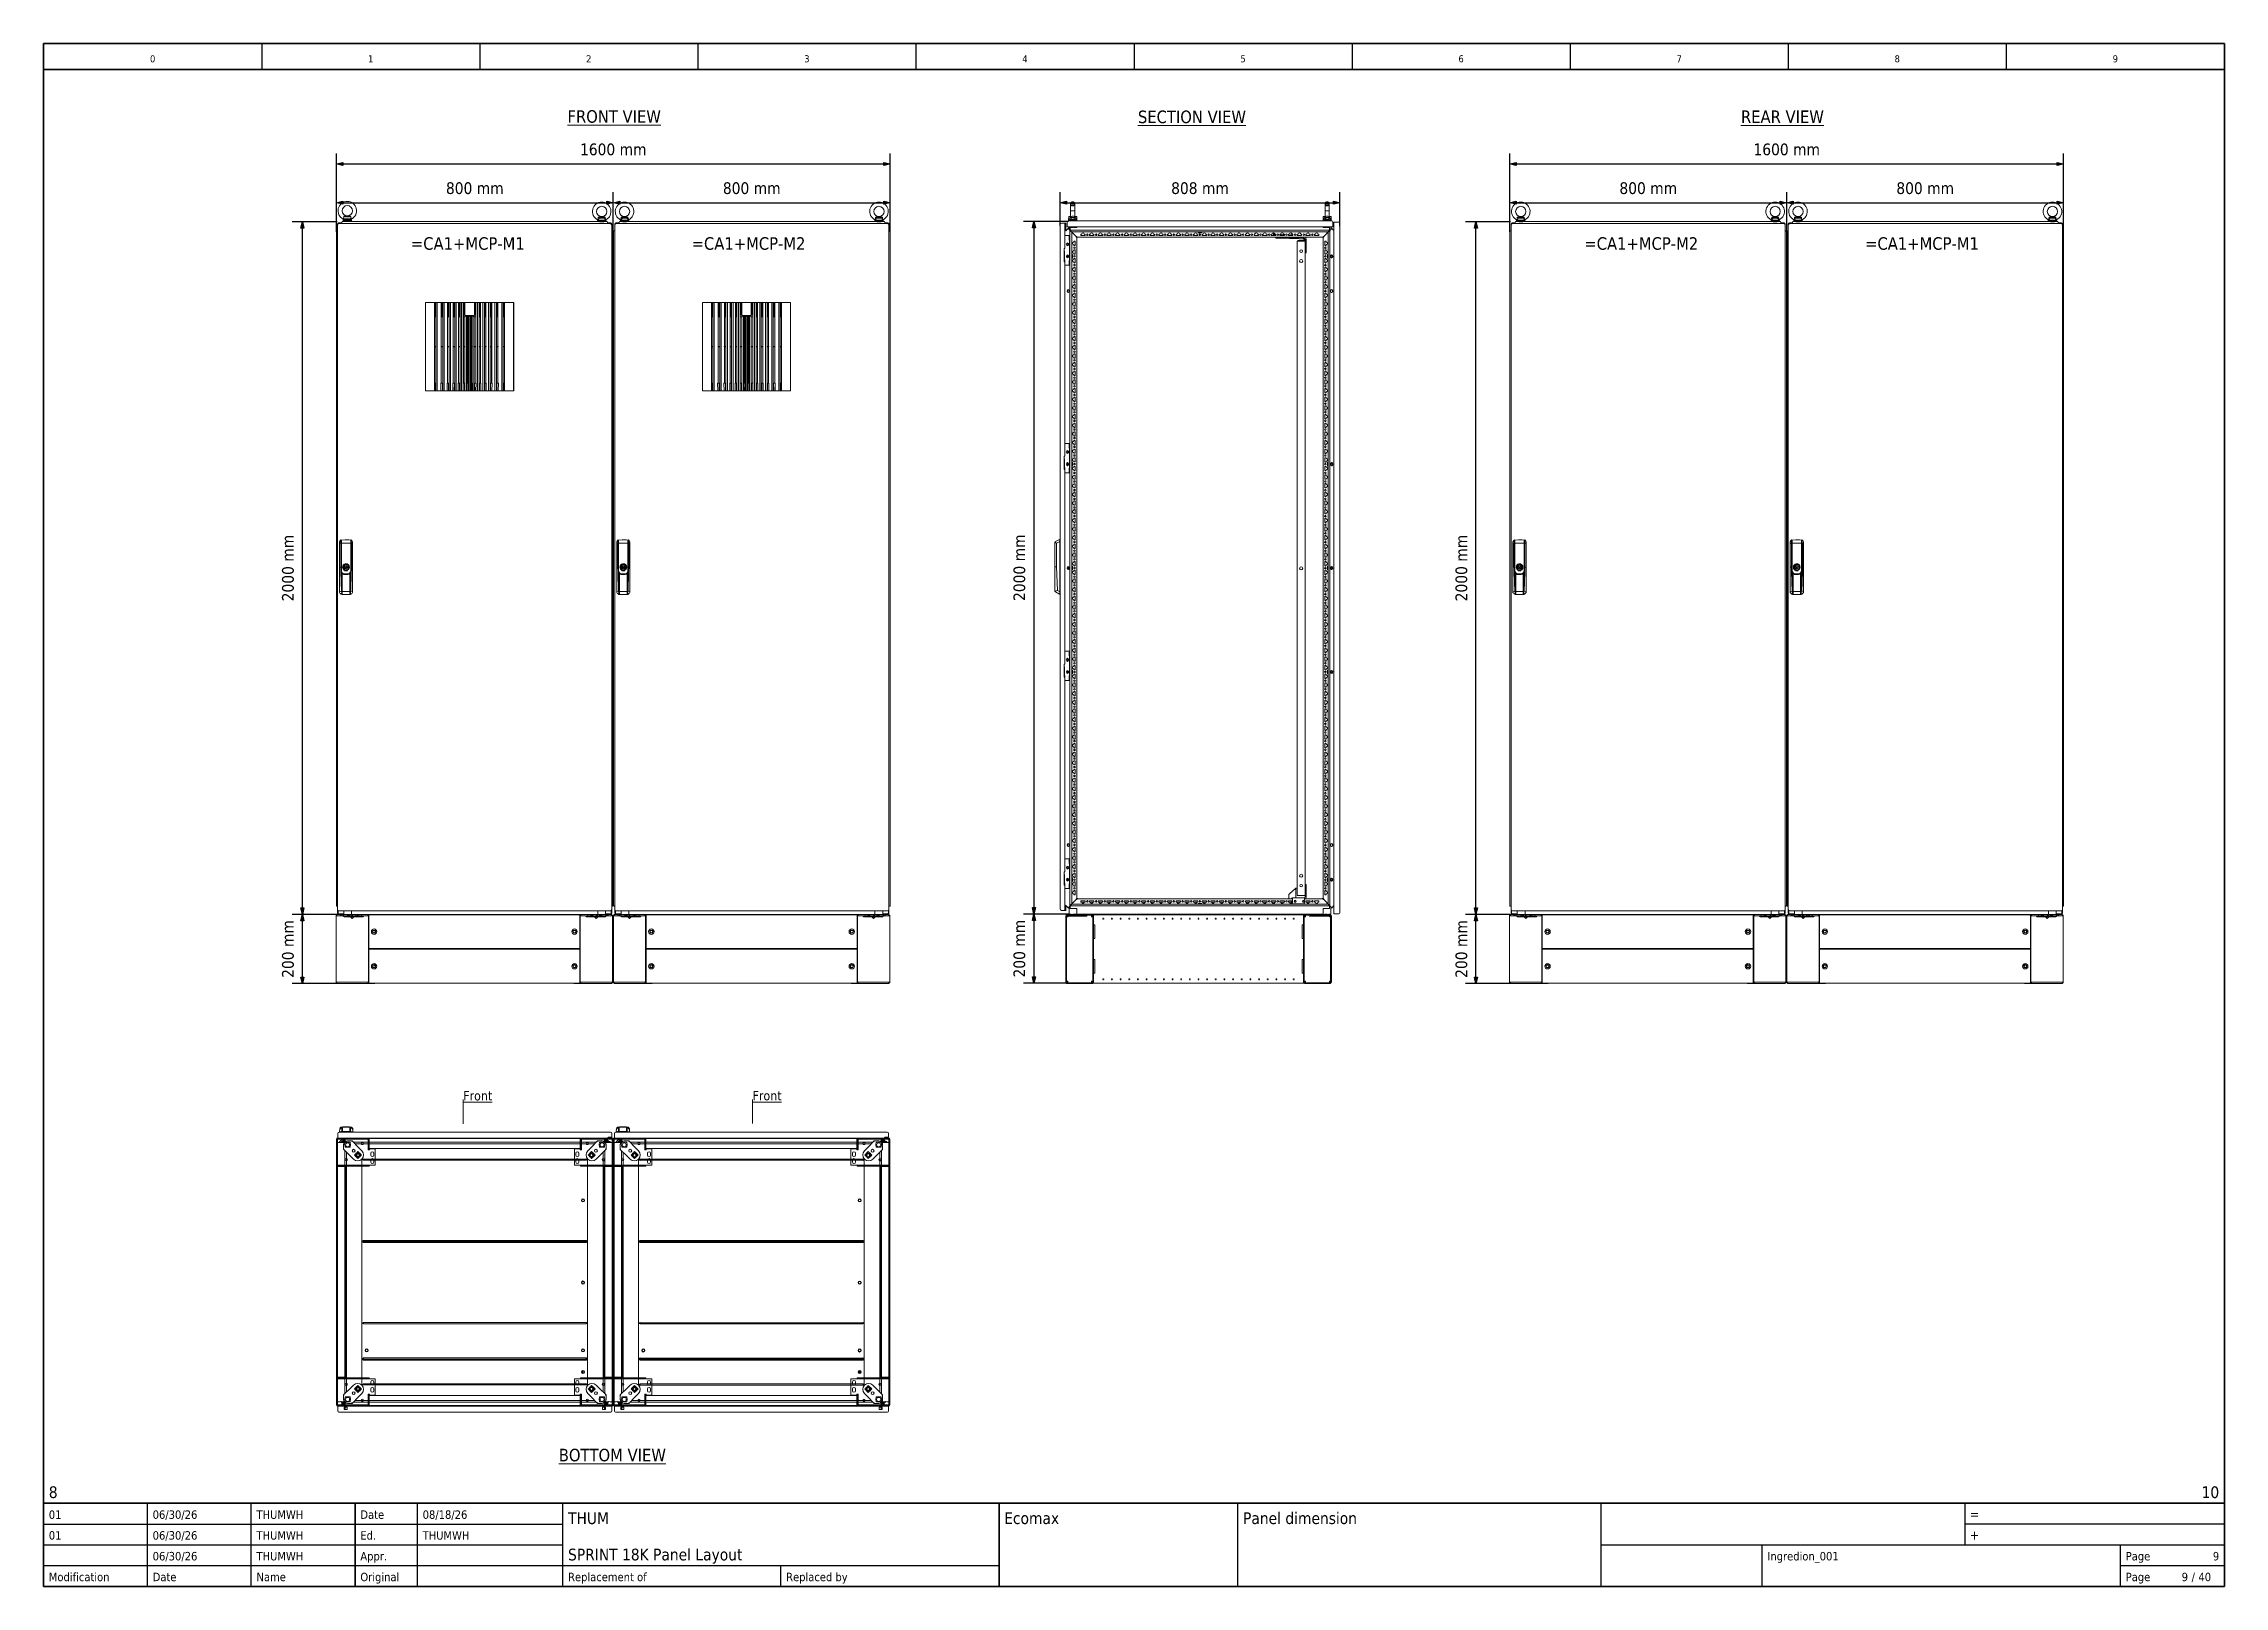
# Model space of a CAD drawing. Header units: millimetres. Extents: x 0 to 6300, y 0 to 4455.
import ezdxf
from ezdxf.enums import TextEntityAlignment as Align

# ---------------------------------------------------------------- set-up
doc = ezdxf.new("R2010")
doc.units = ezdxf.units.MM
for name, color, linetype, lineweight in [('AM_0', 7, 'Continuous', 5), ('AM_4', 3, 'Continuous', 0), ('AM_7', 7, 'Continuous', 0), ('AM_9', 6, 'Continuous', 0), ('EPLAN100', 7, 'Continuous', 5), ('EPLAN107', 5, 'Continuous', 0), ('EPLAN108', 5, 'Continuous', 0), ('EPLAN201', 7, 'Continuous', 0), ('EPLAN451', 7, 'Continuous', 0), ('EPLAN452', 7, 'Continuous', 0), ('EPLAN453', 7, 'Continuous', 0)]:
    doc.layers.add(name, color=color, linetype=linetype, lineweight=lineweight)
doc.styles.add('Tahoma', font='')
doc.styles.get('Tahoma').set_extended_font_data('Tahoma')

msp = doc.modelspace()

# ---------------------------------------------------------------- texts
at = {"layer": 'EPLAN107', "color": 5, "style": 'Tahoma'}
for s, p in [('1600 mm', (1645.7, 4122.6)), ('1600 mm', (5035.7, 4122.6)), ('800 mm', (1245.7, 4010.6)), ('800 mm', (2045.7, 4010.6)), ('808 mm', (3340.7, 4010.6)), ('800 mm', (4635.7, 4010.6)), ('800 mm', (5435.7, 4010.6))]:
    msp.add_text(s, height=33.86, dxfattribs=at).set_placement(p, align=Align.BOTTOM_CENTER)
for s, p in [('2000 mm', (732.7, 2940.6)), ('2000 mm', (2845.7, 2941.6)), ('2000 mm', (4122.7, 2940.6)), ('200 mm', (732.7, 1840.6)), ('200 mm', (2845.7, 1841.6)), ('200 mm', (4122.7, 1840.6))]:
    msp.add_text(s, height=33.86, rotation=90, dxfattribs=at).set_placement(p, align=Align.BOTTOM_CENTER)
at = {"layer": 'EPLAN108', "color": 5, "style": 'Tahoma'}
for s, p in [('=CA1+MCP-M1', (1061, 3849)), ('=CA1+MCP-M2', (1872, 3849)), ('=CA1+MCP-M2', (4451, 3849)), ('=CA1+MCP-M1', (5262, 3849))]:
    msp.add_text(s, height=36.12, dxfattribs=at).set_placement(p, align=Align.BOTTOM_LEFT)
at = {"layer": 'EPLAN108', "color": 5, "attachment_point": 7, "style": 'Tahoma'}
for s, insert, char_height in [('\\LFRONT VIEW\\l', (1513.4, 4226), 36.12), ('\\LSECTION VIEW\\l', (3161.4, 4224.8), 36.12), ('\\LREAR VIEW\\l', (4903.4, 4226), 36.12), ('\\LFront\\l', (1212.1, 1402.7), 27.09), ('\\LFront\\l', (2048, 1403), 27.09), ('\\LBOTTOM VIEW\\l', (1488.3, 360.5), 36.12)]:
    msp.add_mtext(s, dxfattribs=dict(at, insert=insert, char_height=char_height))

# ---------------------------------------------------------------- blocks, each defined once
blk = doc.blocks.new('EPLFRAME')
at = {"layer": 'EPLAN201', "linetype": 'Continuous', "lineweight": 25, "ltscale": 4}
for p, q in [((630, 4455), (630, 4380)), ((1260, 4455), (1260, 4380)), ((1890, 4455), (1890, 4380)), ((2520, 4455), (2520, 4380)), ((3150, 4455), (3150, 4380)), ((3780, 4455), (3780, 4380)), ((4410, 4455), (4410, 4380)), ((5040, 4455), (5040, 4380)), ((5670, 4455), (5670, 4380)), ((300, 0), (300, 240)), ((600, 0), (600, 240)), ((1080, 0), (1080, 240)), ((1500, 0), (1500, 240)), ((3450, 0), (3450, 240)), ((4500, 0), (4500, 240)), ((5550, 240), (5550, 120)), ((0, 180), (1500, 180)), ((6300, 180), (5550, 180)), ((0, 120), (1500, 120)), ((4500, 120), (6300, 120)), ((4965, 0), (4965, 120)), ((6000, 0), (6000, 120)), ((0, 60), (2760, 60)), ((2130, 0), (2130, 60)), ((6000, 60), (6300, 60))]:
    blk.add_line(p, q, dxfattribs=at)
at = {"layer": 'EPLAN201', "linetype": 'Continuous', "lineweight": 35, "ltscale": 4}
for p, q in [((0, 4380), (6300, 4380)), ((0, 240), (6300, 240)), ((900, 0), (900, 240)), ((2760, 0), (2760, 240))]:
    blk.add_line(p, q, dxfattribs=at)
blk.add_lwpolyline([(0, 0), (6300, 0), (6300, 4455), (0, 4455)], close=True, dxfattribs=at)
at = {"layer": 'EPLAN201', "color": 7, "style": 'Tahoma'}
for s, height, p in [('Date', 24.38, (915, 195)), ('=', 27.1, (5565, 195)), ('Ed.', 24.38, (915, 135)), ('+', 27.1, (5565, 135)), ('Appr.', 24.38, (915, 75)), ('Page', 24.38, (6015, 75)), ('Modification', 24.381, (15, 15)), ('Date', 24.38, (315, 15)), ('Name', 24.38, (615, 15)), ('Original', 24.38, (915, 15)), ('Replacement of', 24.381, (1515, 15)), ('Replaced by', 24.381, (2145, 15)), ('Page', 24.38, (6015, 15))]:
    blk.add_text(s, height=height, dxfattribs=at).set_placement(p)
blk.add_text('/', height=24.4, dxfattribs=at).set_placement((6210, 15), align=Align.CENTER)
at = {"layer": 'EPLAN451', "color": 7, "style": 'Tahoma'}
for tag, p, height in [('14_10014', (1515, 180), 33.9), ('14_10015', (2775, 180), 33.9), ('14_10011', (1515, 75), 33.9), ('14_10013', (4980, 75), 24.4), ('14_10151', (1095, 15), 24.4), ('14_10300', (6225, 15), 24.4)]:
    blk.add_attdef(tag, p, '', height=height, dxfattribs=at)
blk.add_attdef('4_25020', text='', height=24.4, dxfattribs=at).set_placement((6195, 15), align=Align.RIGHT)
at = {"layer": 'EPLAN452', "color": 7, "style": 'Tahoma'}
for tag, p, height in [('4_11041', (15, 255), 33.9), ('4_11071[1]', (15, 195), 24.4), ('4_11074[1]', (315, 195), 24.4), ('4_11070[1]', (615, 195), 24.4), ('4_11024', (1095, 195), 24.4), ('4_11011', (3465, 180), 33.9), ('4_11030', (4515, 180), 33.9), ('4_20132_1001', (5610, 195), 24.4), ('4_11071[2]', (15, 135), 24.4), ('4_11074[2]', (315, 135), 24.4), ('4_11070[2]', (615, 135), 24.4), ('4_11022', (1095, 135), 24.4), ('4_20134_1001', (5610, 135), 24.4), ('4_11071[3]', (15, 75), 24.4), ('4_11074[3]', (315, 75), 24.4), ('4_11070[3]', (615, 75), 24.4), ('4_11080', (1095, 75), 24.4), ('4_11059', (4515, 75), 24.4)]:
    blk.add_attdef(tag, p, '', height=height, dxfattribs=at)
for tag, height, p in [('4_11040', 33.9, (6285, 255)), ('4_11000', 24.4, (6285, 75)), ('4_11085', 24.4, (2115, 15)), ('4_11086', 24.4, (2745, 15))]:
    blk.add_attdef(tag, text='', height=height, dxfattribs=at).set_placement(p, align=Align.RIGHT)
at = {"layer": 'EPLAN453', "color": 7, "style": 'Tahoma'}
for tag, p in [('53_19005_1', (315, 4395)), ('53_19005', (945, 4395)), ('53_19005_8', (1575, 4395)), ('53_19005_6', (2205, 4395)), ('53_19005_7', (2835, 4395)), ('53_19005_9', (3465, 4395)), ('53_19005_3', (4095, 4395)), ('53_19005_2', (4725, 4395)), ('53_19005_4', (5355, 4395)), ('53_19005_5', (5985, 4395))]:
    blk.add_attdef(tag, text='', height=20.3, dxfattribs=at).set_placement(p, align=Align.BOTTOM_CENTER)
blk = doc.blocks.new('17_880X_00_18_M51_1__0_in_8808_000_1__0')
at = {"layer": 'AM_0'}
for p, q in [((-396, 1974.9), (-396, 1995)), ((-394.5, 1995), (-394.5, 1994.6)), ((-393, 1998), (-383.8, 1998)), ((-383.8, 1996.5), (-393, 1996.5)), ((383.8, 1998), (393, 1998)), ((393, 1996.5), (383.8, 1996.5)), ((394.5, 1995), (394.5, 1994.6)), ((396, 1995), (396, 1991.8)), ((-396, 4), (-396, 24.1)), ((-394.5, 11.9), (-394.5, 4)), ((-378, 2.5), (-393, 2.5)), ((-378, 1), (-393, 1)), ((393, 2.5), (378, 2.5)), ((393, 1), (378, 1)), ((394.5, 11.9), (394.5, 4)), ((396, 14.7), (396, 4))]:
    blk.add_line(p, q, dxfattribs=at)
for centre, radius, start, end in [((-393, 1995), 3, 90, 180), ((-393, 1995), 1.5, 90, 180), ((393, 1995), 3, 0, 90), ((393, 1995), 1.5, 360, 90), ((-393, 4), 3, 180, 270), ((-393, 4), 1.5, 180, 270), ((393, 4), 1.5, 270, 0), ((393, 4), 3, 270, 0)]:
    blk.add_arc(centre, radius, start, end, dxfattribs=at)
blk = doc.blocks.new('20_8XXX_00_19_M51GE_1__3_0_in_8808_000_1__0')
at = {"layer": 'AM_0'}
for p, q in [((-379, 0), (-378, 0)), ((-379, -4), (-379, 0)), ((-379, 0), (-379, -2.5)), ((-372.2, 0), (-367.4, 0)), ((-367.4, -2.5), (-367.4, 0)), ((-360.4, 0), (-352.4, 0)), ((-360.4, -2.5), (-360.4, 0)), ((-354.6, -4), (-354.6, 0)), ((-352.4, 0), (-352.4, -4)), ((-339.7, -4), (-339.7, 0)), ((-334.8, 0), (-334.8, -4)), ((-326.9, -4.5), (-326.9, 0)), ((-379, -2.5), (-379, -2.5)), ((-323.3, -6), (-377, -6)), ((-359.9, -2.5), (-367.9, -2.5)), ((-352.4, -4), (-339.7, -4)), ((-321.4, -4.5), (-334.8, -4.5))]:
    blk.add_line(p, q, dxfattribs=at)
for points in [[(-354.6, -4), (-354.6, -4.2), (-354.6, -4.3), (-354.6, -4.5), (-354.6, -4.7), (-354.6, -4.8), (-354.7, -5), (-354.7, -5.1), (-354.8, -5.3), (-354.8, -5.4), (-354.9, -5.5), (-354.9, -5.6), (-355, -5.7), (-355, -5.8), (-355.1, -5.9), (-355.2, -5.9), (-355.3, -6), (-355.3, -6), (-355.4, -6)], [(-334.8, -4.5), (-334.8, -4.3), (-334.8, -4.2), (-334.8, -4)]]:
    blk.add_lwpolyline(points, dxfattribs=at)
for centre, start, end in [((-377, -4), 180, 270), ((-323.3, -4), 270, 345.52249)]:
    blk.add_arc(centre, 2, start, end, dxfattribs=at)
blk = doc.blocks.new('21_8XXX_00_19_M51GE_1__4_0_in_8808_000_1__0')
at = {"layer": 'AM_0'}
for p, q in [((326.9, 0), (326.9, -4.5)), ((334.8, -4), (334.8, 0)), ((339.7, 0), (339.7, -4)), ((352.4, -4), (352.4, 0)), ((352.4, 0), (360.4, 0)), ((354.6, 0), (354.6, -4)), ((360.4, -2.5), (360.4, 0)), ((367.4, 0), (372.2, 0)), ((367.4, -2.5), (367.4, 0)), ((378, 0), (379, 0)), ((379, -4), (379, 0)), ((379, -2.5), (379, 0)), ((334.8, -4.5), (321.4, -4.5)), ((377, -6), (323.3, -6)), ((352.4, -4), (339.7, -4)), ((367.9, -2.5), (359.9, -2.5)), ((379, -2.5), (379, -2.5))]:
    blk.add_line(p, q, dxfattribs=at)
for points in [[(334.8, -4), (334.8, -4.2), (334.8, -4.3), (334.8, -4.5)], [(355.4, -6), (355.3, -6), (355.3, -6), (355.2, -5.9), (355.1, -5.9), (355, -5.8), (355, -5.7), (354.9, -5.6), (354.9, -5.5), (354.8, -5.4), (354.8, -5.3), (354.7, -5.1), (354.7, -5), (354.6, -4.8), (354.6, -4.7), (354.6, -4.5), (354.6, -4.3), (354.6, -4.2), (354.6, -4)]]:
    blk.add_lwpolyline(points, dxfattribs=at)
for centre, start, end in [((323.3, -4), 194.47751, 270), ((377, -4), 270, 0)]:
    blk.add_arc(centre, 2, start, end, dxfattribs=at)
blk = doc.blocks.new('30_8X0X_00_12_M51_1__3_0_in_8808_000_1__0')
at = {"layer": 'AM_0'}
for p, q in [((-399.5, 1972.5), (-399.5, 26.5)), ((-396, 1974.9), (-396.6, 1975)), ((-396.6, 24), (-396, 24.1))]:
    blk.add_line(p, q, dxfattribs=at)
for points in [[(-399, 1974), (-399.1, 1973.8), (-399.2, 1973.6), (-399.3, 1973.4), (-399.4, 1973.2), (-399.4, 1973), (-399.5, 1972.8), (-399.5, 1972.6), (-399.5, 1972.5)], [(-396.6, 1975), (-396.8, 1975), (-397, 1975), (-397.2, 1975), (-397.4, 1975), (-397.6, 1974.9), (-397.9, 1974.8), (-398.1, 1974.8), (-398.2, 1974.7), (-398.4, 1974.5), (-398.6, 1974.4), (-398.8, 1974.3), (-398.9, 1974.1), (-399, 1974)], [(-399.5, 26.5), (-399.5, 26.3), (-399.5, 26.1), (-399.4, 25.9), (-399.3, 25.6), (-399.3, 25.4), (-399.2, 25.2), (-399, 25.1), (-399, 25)], [(-399, 25), (-398.9, 24.8), (-398.7, 24.7), (-398.5, 24.5), (-398.4, 24.4), (-398.2, 24.3), (-398, 24.2), (-397.8, 24.1), (-397.6, 24.1), (-397.4, 24), (-397.1, 24), (-396.9, 24), (-396.7, 24), (-396.6, 24)]]:
    blk.add_lwpolyline(points, dxfattribs=at)
blk = doc.blocks.new('37_8_00_25_M51_ES_2__0_in_8808_000_1__0')
at = {"layer": 'AM_0'}
for p, q in [((-375.9, 1004.8), (-378.6, 1004.8)), ((-378.6, 1001.8), (-375.9, 1001.8)), ((-364.4, 1004.8), (-367, 1004.8)), ((-367, 1001.8), (-364.4, 1001.8))]:
    blk.add_line(p, q, dxfattribs=at)
for radius in [8, 1.5]:
    blk.add_circle((-371.5, 1003.2), radius, dxfattribs=at)
for radius, start, end in [(7.25, 168.05946, 191.94054), (4.7, 18.61146, 161.38854), (4.7, 198.61146, 341.38854), (7.25, 348.05946, 11.94054)]:
    blk.add_arc((-371.5, 1003.2), radius, start, end, dxfattribs=at)
blk = doc.blocks.new('38_8XXX_00_25_M51_1__0_in_8808_000_1__0')
at = {"layer": 'AM_0'}
for p, q in [((-390.5, 930.2), (-390.5, 1076.8)), ((-390.3, 1071.4), (-390.5, 1076.5)), ((-390.3, 1071.4), (-390.4, 934.3)), ((-386.9, 1072.8), (-356, 1072.8)), ((-386.9, 1003.2), (-386.9, 1072.8)), ((-385, 1081.5), (-386.5, 1082.2)), ((-386.5, 1076), (-386.5, 1082.2)), ((-385, 1081.5), (-385, 993.2)), ((-356.5, 1082.2), (-358, 1081.5)), ((-358, 1081.5), (-358, 993.2)), ((-356.5, 1076), (-356.5, 1082.2)), ((-356, 1072.8), (-356, 1003.2)), ((-352.5, 1076.5), (-352.7, 1071.4)), ((-352.7, 1071.4), (-352.6, 934.3)), ((-352.5, 1076.8), (-352.5, 930.2)), ((-386.9, 1003.2), (-390.3, 1003.2)), ((-386.9, 1003.2), (-386.8, 993.2)), ((-386.6, 990), (-386.8, 993.2)), ((-386.6, 990), (-385.1, 932.9)), ((-384.7, 986.3), (-384.7, 933.2)), ((-382.3, 924.5), (-382.3, 984.8)), ((-367.4, 993.2), (-375.6, 993.2)), ((-367.4, 983.9), (-375.6, 983.9)), ((-367.4, 982.1), (-375.6, 982.1)), ((-360.7, 924.5), (-360.7, 984.8)), ((-358.3, 933.2), (-358.3, 986.3)), ((-357.8, 932.9), (-356.4, 990)), ((-356.2, 993.2), (-356.4, 990)), ((-356.2, 993.2), (-356, 1003.2)), ((-352.7, 1003.2), (-356, 1003.2)), ((-390.5, 930.6), (-390.4, 934.3)), ((-385.2, 932.7), (-390.4, 934.3)), ((-385.1, 932.9), (-385.2, 932.7)), ((-385.1, 932.9), (-384.5, 933.2)), ((-358.3, 933.2), (-384.7, 933.2)), ((-384, 930.6), (-384, 924.2)), ((-384, 924.2), (-382.3, 924.5)), ((-360.7, 924.5), (-359, 924.2)), ((-359, 930.6), (-359, 924.2)), ((-352.6, 934.3), (-357.8, 932.7)), ((-357.8, 932.7), (-357.8, 932.9)), ((-352.6, 934.3), (-352.5, 930.6))]:
    blk.add_line(p, q, dxfattribs=at)
for points in [[(-390.5, 1076.8), (-387.4, 1081), (-386.5, 1082.2)], [(-387.1, 1074), (-390.1, 1071.6), (-390.3, 1071.4)], [(-387.1, 1074), (-386.8, 1074.6), (-386.5, 1075.6), (-386.5, 1076)], [(-386.9, 1072.8), (-387, 1073.8), (-387.1, 1074)], [(-385, 1081.5), (-374.4, 1082.2), (-363.7, 1082), (-358, 1081.5)], [(-356.5, 1082.2), (-353.4, 1078.1), (-352.5, 1076.8)], [(-356.5, 1076), (-356.5, 1075.6), (-356.2, 1074.7), (-355.9, 1074)], [(-355.9, 1074), (-356, 1072.8), (-356, 1072.8)], [(-352.7, 1071.4), (-355.7, 1073.9), (-355.9, 1074)], [(-378.4, 1010.3), (-376.7, 1011.7), (-373.6, 1012.9), (-371.5, 1013.1), (-368.2, 1012.6), (-365.3, 1011), (-364.6, 1010.3)], [(-384.7, 986.3), (-384, 985.8), (-383.4, 985.4), (-382.6, 985), (-382.3, 984.8)], [(-375.6, 982.1), (-377.9, 982.4), (-381, 983.8), (-382.3, 984.8)], [(-364.6, 996.2), (-367.2, 994.3), (-370.4, 993.4), (-373.7, 993.6), (-376.8, 994.9), (-378.4, 996.2)], [(-360.7, 984.8), (-363.1, 983.2), (-366.6, 982.1), (-367.4, 982.1)], [(-360.7, 984.8), (-359.9, 985.2), (-359.2, 985.6), (-358.5, 986.1), (-358.3, 986.3)], [(-384, 924.2), (-385.8, 925.5), (-387.4, 926.9), (-389, 928.4), (-390.4, 930.1), (-390.5, 930.2)], [(-384, 930.6), (-384.1, 931.1), (-384.5, 931.7), (-385.2, 932.7)], [(-360.7, 924.5), (-382.1, 924.5), (-382.3, 924.5)], [(-357.8, 932.7), (-358.6, 931.5), (-358.9, 930.9), (-359, 930.6)], [(-352.5, 930.2), (-353.9, 928.6), (-355.4, 927), (-357.1, 925.6), (-358.9, 924.3), (-359, 924.2)], [(-358.4, 933.2), (-358.4, 933.2), (-357.8, 932.9)]]:
    blk.add_lwpolyline(points, dxfattribs=at)
for radius in [8.9, 8.05]:
    blk.add_circle((-371.5, 1003.2), radius, dxfattribs=at)
for centre, radius, start, end in [((-371.5, 1003.2), 9.9, 134.43301, 225.56699), ((-371.5, 1003.2), 9.9, 314.43301, 45.56699), ((-375.6, 993.2), 11.5, 196.51728, 217.2571), ((-375.6, 993.2), 9.4, 180, 270), ((-367.4, 993.2), 9.4, 270, 0), ((-367.4, 993.2), 11.5, 322.7429, 343.48272)]:
    blk.add_arc(centre, radius, start, end, dxfattribs=at)
blk = doc.blocks.new('39_880X_00_15_M51_1__0_in_8808_000_1__0')
at = {"layer": 'AM_0'}
for p, q in [((-396, 1991.5), (-396, 15)), ((392, 1995.5), (-392, 1995.5)), ((396, 1991.5), (396, 15)), ((392, 11), (-392, 11))]:
    blk.add_line(p, q, dxfattribs=at)
for centre, start, end in [((-392, 1991.5), 90, 180), ((392, 1991.5), 0, 90), ((-392, 15), 180, 270), ((392, 15), 270, 0)]:
    blk.add_arc(centre, 4, start, end, dxfattribs=at)
blk = doc.blocks.new('41_8X0X_00_12_M51_1__4_0_in_8808_000_1__0')
at = {"layer": 'AM_0'}
for p, q in [((396.6, 1975), (396, 1974.9)), ((399.5, 26.5), (399.5, 1972.5)), ((396, 24.1), (396.6, 24))]:
    blk.add_line(p, q, dxfattribs=at)
for points in [[(399, 1974), (398.9, 1974.2), (398.7, 1974.3), (398.5, 1974.5), (398.4, 1974.6), (398.2, 1974.7), (398, 1974.8), (397.8, 1974.9), (397.6, 1974.9), (397.4, 1975), (397.1, 1975), (396.9, 1975), (396.7, 1975), (396.6, 1975)], [(399.5, 1972.5), (399.5, 1972.7), (399.5, 1972.9), (399.4, 1973.1), (399.3, 1973.4), (399.3, 1973.6), (399.2, 1973.8), (399, 1973.9), (399, 1974)], [(396.6, 24), (396.8, 24), (397, 24), (397.2, 24), (397.4, 24), (397.6, 24.1), (397.9, 24.2), (398.1, 24.2), (398.2, 24.3), (398.4, 24.5), (398.6, 24.6), (398.8, 24.7), (398.9, 24.9), (399, 25)], [(399, 25), (399.1, 25.2), (399.2, 25.4), (399.3, 25.6), (399.4, 25.8), (399.4, 26), (399.5, 26.2), (399.5, 26.4), (399.5, 26.5)]]:
    blk.add_lwpolyline(points, dxfattribs=at)
blk = doc.blocks.new('42_88X8_00_11_M51_1__1_0_in_8808_000_1__0')
at = {"layer": 'AM_0'}
for p, q in [((-378, 0), (-378, 11)), ((-378, 0), (-372.2, 0)), ((-367.4, 0), (-360.4, 0)), ((-355.5, 0), (-355.5, 11)), ((355.5, 0), (355.5, 11)), ((360.4, 0), (367.4, 0)), ((372.2, 0), (378, 0)), ((378, 0), (378, 11)), ((-352.4, 0), (352.4, 0))]:
    blk.add_line(p, q, dxfattribs=at)
for points in [[(-399.5, 26.5), (-399.5, 26.3), (-399.5, 26.1), (-399.4, 25.9), (-399.3, 25.6), (-399.3, 25.4), (-399.2, 25.3), (-399, 25.1), (-399, 25)], [(399.5, 26.5), (399.5, 26.3), (399.5, 26.1), (399.4, 25.9), (399.3, 25.6), (399.3, 25.4), (399.2, 25.3), (399, 25.1), (399, 25)]]:
    blk.add_lwpolyline(points, dxfattribs=at)
blk = doc.blocks.new('43_8XXX_00_14_M51_1__1_0_in_8808_000_1__0')
at = {"layer": 'AM_0'}
for p, q in [((-355.5, 2004.9), (-379.5, 2004.9)), ((-379.5, 2004.9), (-379.5, 2002)), ((-361.5, 2011.5), (-373.5, 2011.5)), ((-355.5, 2002), (-355.5, 2004.9))]:
    blk.add_line(p, q, dxfattribs=at)
for centre, start, end in [((-367.1, 2002.3), 124.82083, 166.60542), ((-367.9, 2002.3), 13.39458, 55.17917)]:
    blk.add_arc(centre, 11.2, start, end, dxfattribs=at)
blk = doc.blocks.new('44_8XXX_00_14_M51_1__2_0_in_8808_000_1__0')
at = {"layer": 'AM_0'}
for p, q in [((379.5, 2004.9), (355.5, 2004.9)), ((355.5, 2004.9), (355.5, 2002)), ((373.5, 2011.5), (361.5, 2011.5)), ((379.5, 2002), (379.5, 2004.9))]:
    blk.add_line(p, q, dxfattribs=at)
for centre, start, end in [((367.9, 2002.3), 124.82083, 166.60542), ((367.1, 2002.3), 13.39458, 55.17917)]:
    blk.add_arc(centre, 11.2, start, end, dxfattribs=at)
blk = doc.blocks.new('47_88X8_00_13_M51_1__0_in_8808_000_1__0')
at = {"layer": 'AM_0'}
for p, q in [((-383.75, 1995.5), (-383.75, 1999)), ((380.75, 2002), (-380.75, 2002)), ((383.75, 1995.5), (383.75, 1999))]:
    blk.add_line(p, q, dxfattribs=at)
for centre, start, end in [((-380.75, 1999), 90, 180), ((380.75, 1999), 0, 90)]:
    blk.add_arc(centre, 3, start, end, dxfattribs=at)
blk = doc.blocks.new('48_88X8_00_11_M51_1__2_0_in_8808_000_1__0')
at = {"layer": 'AM_0'}
for points in [[(-399, 1974), (-399.1, 1973.8), (-399.2, 1973.6), (-399.3, 1973.4), (-399.4, 1973.2), (-399.4, 1973), (-399.5, 1972.8), (-399.5, 1972.6), (-399.5, 1972.5)], [(399, 1974), (399.1, 1973.8), (399.2, 1973.6), (399.3, 1973.4), (399.4, 1973.2), (399.4, 1973), (399.5, 1972.8), (399.5, 1972.6), (399.5, 1972.5)]]:
    blk.add_lwpolyline(points, dxfattribs=at)
blk = doc.blocks.new('6_8660_0XX_200_P3_3_0_in_8660_023_1_300__0')
at = {"layer": 'AM_0'}
for p, q in [((-360.5, 196), (-399, 196)), ((-399, 196), (-399, 4)), ((-352.5, 188), (-360.5, 196)), ((-345, 195.5), (-360, 195.5)), ((-344.5, 196), (-352.5, 188)), ((-306, 196), (-344.5, 196)), ((-306, 4), (-306, 196)), ((-399, 4), (-306, 4))]:
    blk.add_line(p, q, dxfattribs=at)
blk = doc.blocks.new('7_8600_0XX_200_P21_2_0_in_8660_023_1_300__0')
at = {"layer": 'AM_0'}
for p, q in [((-399.5, 198), (-399.5, 2)), ((-397, 198), (-399.5, 198)), ((-399, 193), (-399.5, 193)), ((-397, 200), (-308, 200)), ((-397, 200), (-397, 196.5)), ((-397, 196.5), (-397, 196)), ((-386.5, 200), (-386.5, 197.5)), ((-384.5, 196.5), (-384.6, 196.5)), ((-384.5, 196.4), (-384.5, 196.5)), ((-384.2, 196), (-384.5, 196.4)), ((-381, 196), (-382.4, 200)), ((-343, 196), (-341.6, 200)), ((-339.4, 196.5), (-339.5, 196.5)), ((-339.5, 196.5), (-339.5, 196.4)), ((-337.5, 200), (-337.5, 197.5)), ((-308, 200), (-308, 196.5)), ((-305.5, 198), (-308, 198)), ((-308, 196), (-308, 196.5)), ((-306, 193), (-305.5, 193)), ((-305.5, 188.5), (-305.5, 198)), ((-306, 188.8), (-304.8, 188.1)), ((-304.8, 111.9), (-306, 111.2)), ((-306, 88.8), (-304.8, 88.1)), ((-305.5, 88.5), (-305.5, 111.5)), ((-297.5, 101), (-297.5, 99)), ((-399, 7), (-399.5, 7)), ((-399.5, 2), (-397, 2)), ((-397, 4), (-397, 3.5)), ((-397, 3.5), (-397, 0)), ((-397, 0), (-287.5, 0)), ((-308, 3.5), (-308, 4)), ((-308, 3.5), (-308, 0)), ((-308, 2), (-304.8, 2)), ((-304.8, 11.9), (-306, 11.2)), ((-306, 7), (-305.5, 7)), ((-305.5, 2), (-305.5, 11.5)), ((-304, 1), (-304, 0)), ((-287.5, 1), (-287.5, 0))]:
    blk.add_line(p, q, dxfattribs=at)
for points in [[(-384.6, 196.5), (-385.1, 197), (-385.8, 197.3), (-386.4, 197.5), (-386.5, 197.5)], [(-339.5, 196.4), (-339.8, 196), (-339.8, 196)], [(-337.5, 197.5), (-338, 197.4), (-338.7, 197.1), (-339.4, 196.5)]]:
    blk.add_lwpolyline(points, dxfattribs=at)
for centre in [(-289.5, 150), (-289.5, 50)]:
    blk.add_circle(centre, 3.7, dxfattribs=at)
blk = doc.blocks.new('8_8660_0XX_200_P3_4_0_in_8660_023_1_300__0')
at = {"layer": 'AM_0'}
for p, q in [((344.5, 196), (306, 196)), ((306, 196), (306, 4)), ((352.5, 188), (344.5, 196)), ((360, 195.5), (345, 195.5)), ((360.5, 196), (352.5, 188)), ((399, 196), (360.5, 196)), ((399, 4), (399, 196)), ((306, 4), (399, 4))]:
    blk.add_line(p, q, dxfattribs=at)
blk = doc.blocks.new('9_8600_0XX_200_P2_2_0_in_8660_023_1_300__0')
at = {"layer": 'AM_0'}
for p, q in [((305.5, 198), (305.5, 188.5)), ((308, 198), (305.5, 198)), ((306, 193), (305.5, 193)), ((397, 200), (308, 200)), ((308, 200), (308, 196.5)), ((308, 196.5), (308, 196)), ((337.5, 200), (337.5, 197.5)), ((339.5, 196.5), (339.4, 196.5)), ((339.5, 196.4), (339.5, 196.5)), ((339.8, 196), (339.5, 196.4)), ((343, 196), (341.6, 200)), ((382.4, 200), (381, 196)), ((384.6, 196.5), (384.5, 196.5)), ((384.5, 196.5), (384.5, 196.4)), ((386.5, 200), (386.5, 197.5)), ((397, 200), (397, 196.5)), ((399.5, 198), (397, 198)), ((397, 196), (397, 196.5)), ((399, 193), (399.5, 193)), ((399.5, 2), (399.5, 198)), ((304.8, 188.1), (306, 188.8)), ((297.5, 101), (297.5, 99)), ((306, 111.2), (304.8, 111.9)), ((304.8, 88.1), (306, 88.8)), ((305.5, 111.5), (305.5, 88.5)), ((287.5, 1), (287.5, 0)), ((287.5, 0), (397, 0)), ((304, 1), (304, 0)), ((306, 11.2), (304.8, 11.9)), ((304.8, 2), (308, 2)), ((305.5, 11.5), (305.5, 2)), ((306, 7), (305.5, 7)), ((308, 4), (308, 3.5)), ((308, 3.5), (308, 0)), ((397, 3.5), (397, 4)), ((397, 3.5), (397, 0)), ((397, 2), (399.5, 2)), ((399, 7), (399.5, 7))]:
    blk.add_line(p, q, dxfattribs=at)
for points in [[(339.4, 196.5), (338.9, 197), (338.2, 197.3), (337.6, 197.5), (337.5, 197.5)], [(384.5, 196.4), (384.2, 196), (384.2, 196)], [(386.5, 197.5), (386, 197.4), (385.3, 197.1), (384.6, 196.5)]]:
    blk.add_lwpolyline(points, dxfattribs=at)
for centre in [(289.5, 150), (289.5, 50)]:
    blk.add_circle(centre, 3.7, dxfattribs=at)
blk = doc.blocks.new('10_8660_003_P1_1_0_in_8660_023_1_300__0')
at = {"layer": 'AM_0'}
for p, q in [((-304.75, 199), (-304.75, 101)), ((304.75, 199), (-304.75, 199)), ((304.75, 199), (304.75, 101)), ((304.75, 101), (-304.75, 101))]:
    blk.add_line(p, q, dxfattribs=at)
for centre, radius in [((-289.5, 150), 7.79), ((-289.5, 150), 4.75), ((289.5, 150), 7.79), ((289.5, 150), 4.75)]:
    blk.add_circle(centre, radius, dxfattribs=at)
blk = doc.blocks.new('11_8660_003_P1_2_0_in_8660_023_1_300__0')
at = {"layer": 'AM_0'}
for p, q in [((-304.75, 99), (-304.75, 1)), ((304.75, 99), (-304.75, 99)), ((304.75, 99), (304.75, 1)), ((304.75, 1), (-304.75, 1))]:
    blk.add_line(p, q, dxfattribs=at)
for centre, radius in [((-289.5, 50), 7.79), ((-289.5, 50), 4.75), ((289.5, 50), 7.79), ((289.5, 50), 4.75)]:
    blk.add_circle(centre, radius, dxfattribs=at)
blk = doc.blocks.new('8_8660_0XX_200_P3_4_0_in_8660_023_1_300__2')
at = {"layer": 'AM_0'}
for p, q in [((-136, 4), (-136, 196)), ((-133.5, 196), (-136, 196)), ((-133.5, 193), (-133.5, 196)), ((-134, 4), (-136, 4)), ((-133.5, 5), (-134, 4)), ((-133.4, 7), (-133.5, 5)), ((-133.5, 5), (-133.5, 7)), ((-131.5, 5.8), (-130.1, 5.8)), ((-130.1, 6.1), (-130.3, 7))]:
    blk.add_line(p, q, dxfattribs=at)
blk = doc.blocks.new('9_8600_0XX_200_P2_2_0_in_8660_023_1_300__2')
at = {"layer": 'AM_0'}
for p, q in [((-133.5, 196), (-133.5, 200)), ((-133.5, 200), (-58, 200)), ((-133.5, 196.5), (-131.5, 196.5)), ((-130.1, 193), (-133.5, 193)), ((-133.5, 193), (-133.5, 7)), ((-131.2, 198), (-131.5, 197.2)), ((-55.5, 198), (-131.5, 198)), ((-131.5, 193), (-131.5, 198)), ((-130.1, 193), (-130.1, 198)), ((-61.2, 198), (-61.2, 193)), ((-57.5, 196), (-61.2, 196)), ((-55.5, 193), (-61.2, 193)), ((-59, 196), (-59, 198)), ((-58.5, 193), (-58.5, 196)), ((-58, 198), (-58, 200)), ((-57.5, 193), (-57.5, 196)), ((-57.5, 194.5), (-55.5, 194.5)), ((-55.5, 198), (-55.5, 2)), ((-55.5, 169.5), (-51.5, 169.5)), ((-55.5, 130.5), (-51.5, 130.5)), ((-51.5, 169.5), (-51.5, 130.5)), ((-55.5, 69.5), (-51.5, 69.5)), ((-51.5, 69.5), (-51.5, 30.5)), ((-133.5, 7), (-130.1, 7)), ((-133.5, 0), (-133.5, 5)), ((-131.5, 3.5), (-133.5, 3.5)), ((-133.5, 0), (-58, 0)), ((-131.5, 2), (-131.5, 7)), ((-55.5, 2), (-131.5, 2)), ((-130.1, 2), (-130.1, 7)), ((-61.2, 2), (-61.2, 7)), ((-61.2, 7), (-55.5, 7)), ((-57.5, 4), (-61.2, 4)), ((-59, 4), (-59, 2)), ((-58.5, 4), (-58.5, 7)), ((-58, 2), (-58, 0)), ((-57.5, 7), (-57.5, 4)), ((-57.5, 5.5), (-55.5, 5.5)), ((-55.5, 30.5), (-51.5, 30.5))]:
    blk.add_line(p, q, dxfattribs=at)
blk = doc.blocks.new('10_8660_003_P1_1_0_in_8660_023_1_300__2')
at = {"layer": 'AM_0'}
blk.add_line((-135, 196.5), (-135, 196), dxfattribs=at)
blk.add_arc((-132.5, 196.5), 2.5, 113.57818, 180, dxfattribs=at)
blk = doc.blocks.new('11_8660_003_P1_2_0_in_8660_023_1_300__2')
at = {"layer": 'AM_0'}
for p, q in [((-135, 4), (-135, 3.5)), ((-130.1, 2.5), (-131.5, 2.5))]:
    blk.add_line(p, q, dxfattribs=at)
blk.add_arc((-132.5, 3.5), 2.5, 180, 246.42182, dxfattribs=at)
blk = doc.blocks.new('1_8660_044_P1_1_0_in_8660_044_1_300__2')
at = {"layer": 'AM_7', "ltscale": 1.5}
for p, q in [((-305.575, 185), (-303.925, 185)), ((-305.575, 150), (-303.925, 150)), ((305.575, 185), (303.925, 185)), ((305.575, 150), (303.925, 150)), ((-305.575, 115), (-303.925, 115)), ((-305.575, 85), (-303.925, 85)), ((305.575, 115), (303.925, 115)), ((305.575, 85), (303.925, 85)), ((-305.575, 50), (-303.925, 50)), ((-305.575, 15), (-303.925, 15)), ((305.575, 50), (303.925, 50)), ((305.575, 15), (303.925, 15))]:
    blk.add_line(p, q, dxfattribs=at)
blk = doc.blocks.new('2_8660_044_P1_2_0_in_8660_044_1_300__2')
at = {"layer": 'AM_0'}
for p, q in [((-305.5, 199), (-305.5, 1)), ((305.5, 199), (-305.5, 199)), ((-305.5, 199), (-303, 196.5)), ((-305.5, 197.5), (-304, 197.5)), ((-305.5, 196.25), (-303, 196.25)), ((-303, 196.25), (-303, 196.5)), ((303, 196.5), (305.5, 199)), ((303, 196.5), (303, 196.25)), ((303, 196.25), (305.5, 196.25)), ((305.5, 197.5), (304, 197.5)), ((305.5, 199), (305.5, 1)), ((-305.5, 3.75), (-303, 3.75)), ((-303, 3.5), (-305.5, 1)), ((-305.5, 2.5), (-304, 2.5)), ((305.5, 1), (-305.5, 1)), ((-303, 3.5), (-303, 3.75)), ((303, 3.75), (303, 3.5)), ((303, 3.75), (305.5, 3.75)), ((305.5, 1), (303, 3.5)), ((305.5, 2.5), (304, 2.5))]:
    blk.add_line(p, q, dxfattribs=at)
at = {"layer": 'AM_7', "ltscale": 1.5}
for p, q in [((-275, 185.1375), (-275, 189.8625)), ((-250, 185.1375), (-250, 189.8625)), ((-225, 185.1375), (-225, 189.8625)), ((-200, 185.1375), (-200, 189.8625)), ((-175, 185.1375), (-175, 189.8625)), ((-150, 185.1375), (-150, 189.8625)), ((-125, 185.1375), (-125, 189.8625)), ((-100, 185.1375), (-100, 189.8625)), ((-75, 185.1375), (-75, 189.8625)), ((-50, 185.1375), (-50, 189.8625)), ((-25, 185.1375), (-25, 189.8625)), ((0, 185.1375), (0, 189.8625)), ((25, 185.1375), (25, 189.8625)), ((50, 185.1375), (50, 189.8625)), ((75, 185.1375), (75, 189.8625)), ((100, 185.1375), (100, 189.8625)), ((125, 185.1375), (125, 189.8625)), ((150, 185.1375), (150, 189.8625)), ((175, 185.1375), (175, 189.8625)), ((200, 185.1375), (200, 189.8625)), ((225, 185.1375), (225, 189.8625)), ((250, 185.1375), (250, 189.8625)), ((275, 185.1375), (275, 189.8625)), ((-277.3625, 187.5), (-272.6375, 187.5)), ((-252.3625, 187.5), (-247.6375, 187.5)), ((-227.3625, 187.5), (-222.6375, 187.5)), ((-202.3625, 187.5), (-197.6375, 187.5)), ((-177.3625, 187.5), (-172.6375, 187.5)), ((-152.3625, 187.5), (-147.6375, 187.5)), ((-127.3625, 187.5), (-122.6375, 187.5)), ((-102.3625, 187.5), (-97.6375, 187.5)), ((-77.3625, 187.5), (-72.6375, 187.5)), ((-52.3625, 187.5), (-47.6375, 187.5)), ((-27.3625, 187.5), (-22.6375, 187.5)), ((-2.3625, 187.5), (2.3625, 187.5)), ((22.6375, 187.5), (27.3625, 187.5)), ((47.6375, 187.5), (52.3625, 187.5)), ((72.6375, 187.5), (77.3625, 187.5)), ((97.6375, 187.5), (102.3625, 187.5)), ((122.6375, 187.5), (127.3625, 187.5)), ((147.6375, 187.5), (152.3625, 187.5)), ((172.6375, 187.5), (177.3625, 187.5)), ((197.6375, 187.5), (202.3625, 187.5)), ((222.6375, 187.5), (227.3625, 187.5)), ((247.6375, 187.5), (252.3625, 187.5)), ((272.6375, 187.5), (277.3625, 187.5)), ((-277.3625, 12.5), (-272.6375, 12.5)), ((-275, 10.1375), (-275, 14.8625)), ((-252.3625, 12.5), (-247.6375, 12.5)), ((-250, 10.1375), (-250, 14.8625)), ((-227.3625, 12.5), (-222.6375, 12.5)), ((-225, 10.1375), (-225, 14.8625)), ((-202.3625, 12.5), (-197.6375, 12.5)), ((-200, 10.1375), (-200, 14.8625)), ((-177.3625, 12.5), (-172.6375, 12.5)), ((-175, 10.1375), (-175, 14.8625)), ((-152.3625, 12.5), (-147.6375, 12.5)), ((-150, 10.1375), (-150, 14.8625)), ((-127.3625, 12.5), (-122.6375, 12.5)), ((-125, 10.1375), (-125, 14.8625)), ((-102.3625, 12.5), (-97.6375, 12.5)), ((-100, 10.1375), (-100, 14.8625)), ((-77.3625, 12.5), (-72.6375, 12.5)), ((-75, 10.1375), (-75, 14.8625)), ((-52.3625, 12.5), (-47.6375, 12.5)), ((-50, 10.1375), (-50, 14.8625)), ((-27.3625, 12.5), (-22.6375, 12.5)), ((-25, 10.1375), (-25, 14.8625)), ((-2.3625, 12.5), (2.3625, 12.5)), ((0, 10.1375), (0, 14.8625)), ((22.6375, 12.5), (27.3625, 12.5)), ((25, 10.1375), (25, 14.8625)), ((47.6375, 12.5), (52.3625, 12.5)), ((50, 10.1375), (50, 14.8625)), ((72.6375, 12.5), (77.3625, 12.5)), ((75, 10.1375), (75, 14.8625)), ((97.6375, 12.5), (102.3625, 12.5)), ((100, 10.1375), (100, 14.8625)), ((122.6375, 12.5), (127.3625, 12.5)), ((125, 10.1375), (125, 14.8625)), ((147.6375, 12.5), (152.3625, 12.5)), ((150, 10.1375), (150, 14.8625)), ((172.6375, 12.5), (177.3625, 12.5)), ((175, 10.1375), (175, 14.8625)), ((197.6375, 12.5), (202.3625, 12.5)), ((200, 10.1375), (200, 14.8625)), ((222.6375, 12.5), (227.3625, 12.5)), ((225, 10.1375), (225, 14.8625)), ((247.6375, 12.5), (252.3625, 12.5)), ((250, 10.1375), (250, 14.8625)), ((272.6375, 12.5), (277.3625, 12.5)), ((275, 10.1375), (275, 14.8625))]:
    blk.add_line(p, q, dxfattribs=at)
blk = doc.blocks.new('1_8660_0XX_200_P3_1_0_in_8660_023_1_300__2')
at = {"layer": 'AM_0'}
for p, q in [((133.5, 196), (136, 196)), ((133.5, 196), (133.5, 193)), ((136, 196), (136, 4)), ((130.3, 7), (130.1, 6.1)), ((131.5, 5.8), (130.1, 5.8)), ((133.5, 5), (133.4, 7)), ((133.5, 7), (133.5, 5)), ((133.5, 5), (134, 4)), ((134, 4), (136, 4))]:
    blk.add_line(p, q, dxfattribs=at)
blk = doc.blocks.new('2_8600_0XX_200_P21_1_0_in_8660_023_1_300__2')
at = {"layer": 'AM_0'}
for p, q in [((55.5, 2), (55.5, 198)), ((131.5, 198), (55.5, 198)), ((57.5, 194.5), (55.5, 194.5)), ((55.5, 193), (61.2, 193)), ((57.5, 193), (57.5, 196)), ((61.2, 196), (57.5, 196)), ((58, 200), (133.5, 200)), ((58, 198), (58, 200)), ((58.5, 196), (58.5, 193)), ((59, 196), (59, 198)), ((61.2, 193), (61.2, 198)), ((130.1, 198), (130.1, 193)), ((130.1, 193), (133.5, 193)), ((131.5, 197.2), (131.2, 198)), ((131.5, 193), (131.5, 198)), ((133.5, 196.5), (131.5, 196.5)), ((133.5, 200), (133.5, 196)), ((133.5, 193), (133.5, 7)), ((51.5, 169.5), (55.5, 169.5)), ((51.5, 169.5), (51.5, 130.5)), ((51.5, 130.5), (55.5, 130.5)), ((51.5, 69.5), (55.5, 69.5)), ((51.5, 69.5), (51.5, 30.5)), ((51.5, 30.5), (55.5, 30.5)), ((61.2, 7), (55.5, 7)), ((57.5, 5.5), (55.5, 5.5)), ((55.5, 2), (131.5, 2)), ((57.5, 7), (57.5, 4)), ((57.5, 4), (61.2, 4)), ((58, 2), (58, 0)), ((58, 0), (133.5, 0)), ((58.5, 7), (58.5, 4)), ((59, 4), (59, 2)), ((61.2, 7), (61.2, 2)), ((130.1, 7), (130.1, 2)), ((133.5, 7), (130.1, 7)), ((131.5, 2), (131.5, 7)), ((131.5, 3.5), (133.5, 3.5)), ((133.5, 5), (133.5, 0))]:
    blk.add_line(p, q, dxfattribs=at)
blk = doc.blocks.new('5_8660_023_P1_0_in_8660_023_1_300__2')
at = {"layer": 'AM_0'}
for p, q in [((135, 196.5), (135, 196)), ((130.1, 2.5), (131.5, 2.5)), ((135, 4), (135, 3.5))]:
    blk.add_line(p, q, dxfattribs=at)
for centre, start, end in [((132.5, 196.5), 360, 66.42182), ((132.5, 3.5), 293.57818, 0)]:
    blk.add_arc(centre, 2.5, start, end, dxfattribs=at)
blk = doc.blocks.new('2_8XXX_00_19_M51OR_1__0_in_8808_000_1__2')
at = {"layer": 'AM_0'}
for p, q in [((212.2, 1960.5), (212.2, 1968)), ((218.5, 1960.5), (212.2, 1960.5)), ((215.2, 1960.5), (215.2, 1966.7)), ((219, 1952.5), (219, 1955)), ((231.8, 1961.8), (243.2, 1961.8)), ((262, 1960), (262, 1961.3)), ((262, 1952.5), (262, 1955)), ((262.5, 1961.8), (265.8, 1961.8)), ((265.8, 1960.8), (265.8, 1965.8)), ((265.8, 1960.8), (268.8, 1960.8)), ((270.2, 1955), (270.2, 1952.5)), ((274.9, 1955), (274.9, 1952.5)), ((281, 1955), (281, 1952.5)), ((301, 1952.5), (219, 1952.5)), ((260, 1951), (284, 1951)), ((298, 1952.5), (304, 1946.5)), ((304, 1949.5), (304, 1910)), ((304, 1914), (307, 1914)), ((304, 1910), (307, 1910)), ((307, 1949.5), (307, 1910))]:
    blk.add_line(p, q, dxfattribs=at)
for centre, radius, start, end in [((218.5, 1960), 0.5, 60, 90), ((231.8, 1962.2), 0.5, 180, 270), ((243.2, 1962.2), 0.5, 270, 0), ((262.5, 1961.3), 0.5, 90, 180), ((301, 1949.5), 6, 360, 66.44354), ((260, 1952.5), 1.5, 180, 270), ((284, 1952.5), 1.5, 270, 0), ((301, 1949.5), 3, 0, 90)]:
    blk.add_arc(centre, radius, start, end, dxfattribs=at)
blk = doc.blocks.new('4_8XXX_00_19_M51GSR_OLD_1__0_in_8808_000_1__2')
at = {"layer": 'AM_0'}
for p, q in [((277.3, 75), (258.5, 58.7)), ((276.6, 73.5), (276.6, 47)), ((280.6, 53.5), (280.6, 73.5)), ((256.8, 54.9), (256.8, 49.7)), ((303, 53.5), (280.6, 53.5))]:
    blk.add_line(p, q, dxfattribs=at)
for points in [[(276.6, 73.5), (276.6, 73.7), (276.6, 73.8), (276.7, 74), (276.7, 74.2), (276.8, 74.3), (276.9, 74.5), (277, 74.6), (277.1, 74.8), (277.2, 74.9), (277.3, 75), (277.5, 75.1), (277.6, 75.2), (277.8, 75.3), (277.9, 75.4), (278.1, 75.4), (278.3, 75.5), (278.4, 75.5), (278.6, 75.5)], [(278.6, 75.5), (278.8, 75.5), (278.9, 75.5), (279.1, 75.4), (279.3, 75.4), (279.4, 75.3), (279.6, 75.2), (279.7, 75.1), (279.9, 75), (280, 74.9), (280.1, 74.8), (280.2, 74.6), (280.3, 74.5), (280.4, 74.3), (280.5, 74.2), (280.5, 74), (280.6, 73.8), (280.6, 73.7), (280.6, 73.5)]]:
    blk.add_lwpolyline(points, dxfattribs=at)
for centre, radius, start, end in [((261.8, 54.9), 5, 131, 180), ((266.8, 49.7), 10, 180, 214.84626), ((278.7, 65.8), 30, 246.10887, 248.18156), ((303, 52.5), 1, 360, 90)]:
    blk.add_arc(centre, radius, start, end, dxfattribs=at)
blk = doc.blocks.new('5_8XXX_00_19_M51R_1__0_in_8808_000_1__2')
at = {"layer": 'AM_0'}
for p, q in [((304, 86), (304, 48.9)), ((304, 86), (307, 86)), ((307, 86), (307, 48.9)), ((263.5, 39), (263.5, 37)), ((266.5, 37), (263.5, 37)), ((266.5, 39), (266.5, 37)), ((267.5, 47), (267.5, 31.5)), ((267.5, 47), (302.1, 47)), ((269.5, 29.5), (300.1, 29.5)), ((300, 40.25), (301.1, 40.25)), ((301.1, 33.75), (300, 33.75)), ((302.1, 41.25), (302.1, 47)), ((302.1, 31.5), (302.1, 32.75))]:
    blk.add_line(p, q, dxfattribs=at)
blk.add_circle((275, 37), 3.25, dxfattribs=at)
for centre, radius, start, end in [((267.5, 43), 4, 90, 165.522488), ((269.5, 31.5), 2, 180, 270), ((300, 37), 3.25, 90, 270), ((300.1, 31.5), 2, 270, 0), ((301.1, 41.25), 1, 270, 0), ((301.1, 32.75), 1, 360, 90), ((302.1, 48.9), 4.9, 270, 0), ((302.1, 48.9), 1.9, 270, 0)]:
    blk.add_arc(centre, radius, start, end, dxfattribs=at)
blk = doc.blocks.new('6_880X_00_19_M51_1__0_in_8808_000_1__2')
at = {"layer": 'AM_0'}
for p, q in [((281, 1943.5), (304, 1943.5)), ((281, 1943.5), (281, 53.5)), ((302, 1946.5), (287, 1946.5)), ((302, 1943.5), (302, 1946.5)), ((304, 1910), (304, 86)), ((298, 53.5), (287, 53.5)), ((304, 53.5), (303, 53.5))]:
    blk.add_line(p, q, dxfattribs=at)
for centre, radius in [((292.5, 1886), 4.5), ((292.5, 1914.5), 3.65), ((292.5, 998.5), 4.5), ((292.5, 111), 4.5), ((292.5, 82.5), 3.65)]:
    blk.add_circle(centre, radius, dxfattribs=at)
blk.add_arc((287, 1940.5), 6, 90, 150, dxfattribs=at)
blk = doc.blocks.new('12_8XXX_00_144_M51_1__2_0_in_8808_000_1__2')
at = {"layer": 'AM_0'}
for p, q in [((379, 1003.1), (379.5, 1003.4)), ((379.5, 1002.6), (379, 1002.9)), ((379, 996.1), (379.5, 996.4)), ((379.5, 995.6), (379, 995.9)), ((379.1, 1001), (379.3, 1001)), ((379.3, 998), (379.1, 998)), ((379.8, 1001.5), (379.8, 1002.1)), ((379.8, 996.9), (379.8, 997.5)), ((382.6, 1000.9), (382.6, 998.1))]:
    blk.add_line(p, q, dxfattribs=at)
for centre, start_param, end_param in [((379.2, 1001.5), 2.785827, 3.141593), ((379.1, 1001.5), 2.93173, 3.141593), ((379.2, 997.5), 0, 0.355765), ((379.1, 997.5), 0, 0.209863), ((379.3, 1001.5), 3.141593, 4.712389), ((379.3, 997.5), 4.712389, 6.283185), ((379.3, 1003.9), 3.665191, 4.574139), ((379.3, 1002.1), 4.712389, 5.759587), ((379.3, 996.9), 3.665191, 4.712389), ((379.3, 995.1), 4.850639, 5.759587)]:
    blk.add_ellipse(centre, major_axis=(0, 0.5), ratio=0.996195, start_param=start_param, end_param=end_param, dxfattribs=at)
blk = doc.blocks.new('14_8XXX_00_144_M51_1__4_0_in_8808_000_1__2')
at = {"layer": 'AM_0'}
for p, q in [((379, 103.1), (379.5, 103.4)), ((379.5, 102.6), (379, 102.9)), ((379, 96.1), (379.5, 96.4)), ((379.5, 95.6), (379, 95.9)), ((379.1, 101), (379.3, 101)), ((379.3, 98), (379.1, 98)), ((379.8, 101.5), (379.8, 102.1)), ((379.8, 96.9), (379.8, 97.5)), ((382.6, 100.9), (382.6, 98.1))]:
    blk.add_line(p, q, dxfattribs=at)
for centre, start_param, end_param in [((379.2, 101.5), 2.785827, 3.141593), ((379.1, 101.5), 2.93173, 3.141593), ((379.2, 97.5), 0, 0.355765), ((379.1, 97.5), 0, 0.209863), ((379.3, 101.5), 3.141593, 4.712389), ((379.3, 97.5), 4.712389, 6.283185), ((379.3, 103.9), 3.665191, 4.574139), ((379.3, 102.1), 4.712389, 5.759587), ((379.3, 96.9), 3.665191, 4.712389), ((379.3, 95.1), 4.850639, 5.759587)]:
    blk.add_ellipse(centre, major_axis=(0, 0.5), ratio=0.996195, start_param=start_param, end_param=end_param, dxfattribs=at)
blk = doc.blocks.new('16_8XXX_00_144_M51_1__6_0_in_8808_000_1__2')
at = {"layer": 'AM_0'}
for p, q in [((379, 1903.1), (379.5, 1903.4)), ((379.5, 1902.6), (379, 1902.9)), ((379, 1896.1), (379.5, 1896.4)), ((379.5, 1895.6), (379, 1895.9)), ((379.1, 1901), (379.3, 1901)), ((379.3, 1898), (379.1, 1898)), ((379.8, 1901.5), (379.8, 1902.1)), ((379.8, 1896.9), (379.8, 1897.5)), ((382.6, 1900.9), (382.6, 1898.1))]:
    blk.add_line(p, q, dxfattribs=at)
for centre, start_param, end_param in [((379.2, 1901.5), 2.785827, 3.141593), ((379.1, 1901.5), 2.93173, 3.141593), ((379.2, 1897.5), 0, 0.355765), ((379.1, 1897.5), 0, 0.209863), ((379.3, 1901.5), 3.141593, 4.712389), ((379.3, 1897.5), 4.712389, 6.283185), ((379.3, 1903.9), 3.665191, 4.574139), ((379.3, 1902.1), 4.712389, 5.759587), ((379.3, 1896.9), 3.665191, 4.712389), ((379.3, 1895.1), 4.850639, 5.759587)]:
    blk.add_ellipse(centre, major_axis=(0, 0.5), ratio=0.996195, start_param=start_param, end_param=end_param, dxfattribs=at)
blk = doc.blocks.new('17_880X_00_18_M51_1__0_in_8808_000_1__2')
at = {"layer": 'AM_0'}
for p, q in [((387, 1), (387, 1998)), ((387, 1998), (401, 1998)), ((404, 1995), (404, 4)), ((387, 1), (401, 1))]:
    blk.add_line(p, q, dxfattribs=at)
for centre, start, end in [((401, 1995), 0, 90), ((401, 4), 270, 0)]:
    blk.add_arc(centre, 3, start, end, dxfattribs=at)
blk = doc.blocks.new('18_8XXX_00_19_M51GE_1__1_0_in_8808_000_1__2')
at = {"layer": 'AM_0'}
for p, q in [((326.9, 0), (326.9, -4.5)), ((334.8, -4), (334.8, 0)), ((339.7, 0), (339.7, -4)), ((352.4, -4), (352.4, 0)), ((352.4, 0), (360.4, 0)), ((354.6, 0), (354.6, -4)), ((360.4, -2.5), (360.4, 0)), ((367.4, 0), (372.2, 0)), ((367.4, -2.5), (367.4, 0)), ((378, 0), (379, 0)), ((379, -4), (379, 0)), ((379, -2.5), (379, 0)), ((334.8, -4.5), (321.4, -4.5)), ((377, -6), (323.3, -6)), ((352.4, -4), (339.7, -4)), ((367.9, -2.5), (359.9, -2.5)), ((379, -2.5), (379, -2.5))]:
    blk.add_line(p, q, dxfattribs=at)
for points in [[(334.8, -4), (334.8, -4.2), (334.8, -4.3), (334.8, -4.5)], [(355.4, -6), (355.3, -6), (355.3, -6), (355.2, -5.9), (355.1, -5.9), (355, -5.8), (355, -5.7), (354.9, -5.6), (354.9, -5.5), (354.8, -5.4), (354.8, -5.3), (354.7, -5.1), (354.7, -5), (354.6, -4.8), (354.6, -4.7), (354.6, -4.5), (354.6, -4.3), (354.6, -4.2), (354.6, -4)]]:
    blk.add_lwpolyline(points, dxfattribs=at)
for centre, start, end in [((323.3, -4), 194.47751, 270), ((377, -4), 270, 0)]:
    blk.add_arc(centre, 2, start, end, dxfattribs=at)
blk = doc.blocks.new('21_8XXX_00_19_M51GE_1__4_0_in_8808_000_1__2')
at = {"layer": 'AM_0'}
for p, q in [((-379, 0), (-378, 0)), ((-379, -4), (-379, 0)), ((-379, 0), (-379, -2.5)), ((-372.2, 0), (-367.4, 0)), ((-367.4, -2.5), (-367.4, 0)), ((-360.4, 0), (-352.4, 0)), ((-360.4, -2.5), (-360.4, 0)), ((-354.6, -4), (-354.6, 0)), ((-352.4, 0), (-352.4, -4)), ((-339.7, -4), (-339.7, 0)), ((-334.8, 0), (-334.8, -4)), ((-326.9, -4.5), (-326.9, 0)), ((-379, -2.5), (-379, -2.5)), ((-323.3, -6), (-377, -6)), ((-359.9, -2.5), (-367.9, -2.5)), ((-352.4, -4), (-339.7, -4)), ((-321.4, -4.5), (-334.8, -4.5))]:
    blk.add_line(p, q, dxfattribs=at)
for points in [[(-354.6, -4), (-354.6, -4.2), (-354.6, -4.3), (-354.6, -4.5), (-354.6, -4.7), (-354.6, -4.8), (-354.7, -5), (-354.7, -5.1), (-354.8, -5.3), (-354.8, -5.4), (-354.9, -5.5), (-354.9, -5.6), (-355, -5.7), (-355, -5.8), (-355.1, -5.9), (-355.2, -5.9), (-355.3, -6), (-355.3, -6), (-355.4, -6)], [(-334.8, -4.5), (-334.8, -4.3), (-334.8, -4.2), (-334.8, -4)]]:
    blk.add_lwpolyline(points, dxfattribs=at)
for centre, start, end in [((-377, -4), 180, 270), ((-323.3, -4), 270, 345.52249)]:
    blk.add_arc(centre, 2, start, end, dxfattribs=at)
blk = doc.blocks.new('22_8XX8_00_20_M51_1__0_in_8808_000_1__2')
at = {"layer": 'AM_0'}
for p, q in [((-353.2, 44.3), (-354, 45.1)), ((-341, 35), (-334, 35)), ((-316, 35), (-309, 35)), ((-291, 35), (-284, 35)), ((-266, 35), (-259, 35)), ((-241, 35), (-234, 35)), ((-216, 35), (-209, 35)), ((-191, 35), (-184, 35)), ((-166, 35), (-159, 35)), ((-141, 35), (-134, 35)), ((-116, 35), (-109, 35)), ((-91, 35), (-84, 35)), ((-66, 35), (-59, 35)), ((-41, 35), (-34, 35)), ((-16, 35), (-9, 35)), ((9, 35), (16, 35)), ((34, 35), (41, 35)), ((59, 35), (66, 35)), ((84, 35), (91, 35)), ((109, 35), (116, 35)), ((134, 35), (141, 35)), ((159, 35), (166, 35)), ((184, 35), (191, 35)), ((209, 35), (216, 35)), ((234, 35), (241, 35)), ((259, 35), (266, 35)), ((309, 35), (316, 35)), ((354, 45.1), (353.2, 44.3))]:
    blk.add_line(p, q, dxfattribs=at)
for centre, radius, start, end in [((-356.2, 43), 3, 45, 77.35255), ((-352.5, 45), 1, 225, 270), ((352.5, 45), 1, 270, 315), ((356.2, 43), 3, 102.64745, 135)]:
    blk.add_arc(centre, radius, start, end, dxfattribs=at)
blk = doc.blocks.new('23_8X0X_00_12_M51_1__1_0_in_8808_000_1__2')
at = {"layer": 'AM_0'}
for p, q in [((355.5, 1955), (355.5, 44)), ((357.5, 1955), (355.77, 1955)), ((379.8, 1979.3), (357.5, 1957)), ((357.5, 1957), (357.5, 1955)), ((370.5, 1970), (370.5, 29)), ((375.5, 24), (375.5, 1975)), ((379.8, 1979.3), (381.59, 1979.3)), ((387, 1973.89), (381.59, 1979.3)), ((360.5, 1943.25), (360.5, 1930.75)), ((364.5, 1943.25), (360.5, 1943.25)), ((360.5, 1930.75), (364.5, 1930.75)), ((360.5, 1918.25), (360.5, 1905.75)), ((364.5, 1918.25), (360.5, 1918.25)), ((360.5, 1905.75), (364.5, 1905.75)), ((360.5, 1893.25), (360.5, 1880.75)), ((364.5, 1893.25), (360.5, 1893.25)), ((364.5, 1940.5), (364.5, 1943.25)), ((365, 1940.5), (364.5, 1940.5)), ((364.5, 1933.5), (365, 1933.5)), ((364.5, 1930.75), (364.5, 1933.5)), ((364.5, 1915.5), (364.5, 1918.25)), ((365, 1915.5), (364.5, 1915.5)), ((364.5, 1908.5), (365, 1908.5)), ((364.5, 1905.75), (364.5, 1908.5)), ((364.5, 1890.5), (364.5, 1893.25)), ((365, 1890.5), (364.5, 1890.5)), ((370.5, 1905), (368.5, 1905)), ((368.5, 1905), (368.5, 1894)), ((368.5, 1894), (370.5, 1894)), ((379, 1895.69), (379, 1903.31)), ((360.5, 1880.75), (364.5, 1880.75)), ((360.5, 1868.25), (360.5, 1855.75)), ((364.5, 1868.25), (360.5, 1868.25)), ((360.5, 1855.75), (364.5, 1855.75)), ((360.5, 1843.25), (360.5, 1830.75)), ((364.5, 1843.25), (360.5, 1843.25)), ((360.5, 1830.75), (364.5, 1830.75)), ((364.5, 1883.5), (365, 1883.5)), ((364.5, 1880.75), (364.5, 1883.5)), ((364.5, 1865.5), (364.5, 1868.25)), ((365, 1865.5), (364.5, 1865.5)), ((364.5, 1858.5), (365, 1858.5)), ((364.5, 1855.75), (364.5, 1858.5)), ((364.5, 1840.5), (364.5, 1843.25)), ((365, 1840.5), (364.5, 1840.5)), ((364.5, 1833.5), (365, 1833.5)), ((364.5, 1830.75), (364.5, 1833.5)), ((360.5, 1818.25), (360.5, 1805.75)), ((364.5, 1818.25), (360.5, 1818.25)), ((360.5, 1805.75), (364.5, 1805.75)), ((364.5, 1793.25), (360.5, 1793.25)), ((360.5, 1793.25), (360.5, 1780.75)), ((360.5, 1780.75), (364.5, 1780.75)), ((360.5, 1768.25), (360.5, 1755.75)), ((364.5, 1768.25), (360.5, 1768.25)), ((364.5, 1815.5), (364.5, 1818.25)), ((365, 1815.5), (364.5, 1815.5)), ((364.5, 1808.5), (365, 1808.5)), ((364.5, 1805.75), (364.5, 1808.5)), ((364.5, 1790.5), (364.5, 1793.25)), ((365, 1790.5), (364.5, 1790.5)), ((364.5, 1783.5), (365, 1783.5)), ((364.5, 1780.75), (364.5, 1783.5)), ((364.5, 1765.5), (364.5, 1768.25)), ((365, 1765.5), (364.5, 1765.5)), ((360.5, 1755.75), (364.5, 1755.75)), ((360.5, 1743.25), (360.5, 1730.75)), ((364.5, 1743.25), (360.5, 1743.25)), ((360.5, 1730.75), (364.5, 1730.75)), ((360.5, 1718.25), (360.5, 1705.75)), ((364.5, 1718.25), (360.5, 1718.25)), ((360.5, 1705.75), (364.5, 1705.75)), ((364.5, 1758.5), (365, 1758.5)), ((364.5, 1755.75), (364.5, 1758.5)), ((364.5, 1740.5), (364.5, 1743.25)), ((365, 1740.5), (364.5, 1740.5)), ((364.5, 1730.75), (364.5, 1733.5)), ((364.5, 1733.5), (365, 1733.5)), ((364.5, 1715.5), (364.5, 1718.25)), ((365, 1715.5), (364.5, 1715.5)), ((364.5, 1705.75), (364.5, 1708.5)), ((364.5, 1708.5), (365, 1708.5)), ((360.5, 1693.25), (360.5, 1680.75)), ((364.5, 1693.25), (360.5, 1693.25)), ((360.5, 1680.75), (364.5, 1680.75)), ((360.5, 1668.25), (360.5, 1655.75)), ((364.5, 1668.25), (360.5, 1668.25)), ((360.5, 1655.75), (364.5, 1655.75)), ((360.5, 1643.25), (360.5, 1630.75)), ((364.5, 1643.25), (360.5, 1643.25)), ((364.5, 1690.5), (364.5, 1693.25)), ((365, 1690.5), (364.5, 1690.5)), ((364.5, 1683.5), (365, 1683.5)), ((364.5, 1680.75), (364.5, 1683.5)), ((364.5, 1665.5), (364.5, 1668.25)), ((365, 1665.5), (364.5, 1665.5)), ((364.5, 1658.5), (365, 1658.5)), ((364.5, 1655.75), (364.5, 1658.5)), ((364.5, 1640.5), (364.5, 1643.25)), ((365, 1640.5), (364.5, 1640.5)), ((360.5, 1630.75), (364.5, 1630.75)), ((364.5, 1618.25), (360.5, 1618.25)), ((360.5, 1618.25), (360.5, 1605.75)), ((360.5, 1605.75), (364.5, 1605.75)), ((360.5, 1593.25), (360.5, 1580.75)), ((364.5, 1593.25), (360.5, 1593.25)), ((360.5, 1580.75), (364.5, 1580.75)), ((364.5, 1633.5), (365, 1633.5)), ((364.5, 1630.75), (364.5, 1633.5)), ((364.5, 1615.5), (364.5, 1618.25)), ((365, 1615.5), (364.5, 1615.5)), ((364.5, 1608.5), (365, 1608.5)), ((364.5, 1605.75), (364.5, 1608.5)), ((364.5, 1590.5), (364.5, 1593.25)), ((365, 1590.5), (364.5, 1590.5)), ((364.5, 1583.5), (365, 1583.5)), ((364.5, 1580.75), (364.5, 1583.5)), ((364.5, 1568.25), (360.5, 1568.25)), ((360.5, 1568.25), (360.5, 1555.75)), ((360.5, 1555.75), (364.5, 1555.75)), ((360.5, 1543.25), (360.5, 1530.75)), ((364.5, 1543.25), (360.5, 1543.25)), ((360.5, 1530.75), (364.5, 1530.75)), ((360.5, 1518.25), (360.5, 1505.75)), ((364.5, 1518.25), (360.5, 1518.25)), ((364.5, 1565.5), (364.5, 1568.25)), ((365, 1565.5), (364.5, 1565.5)), ((364.5, 1558.5), (365, 1558.5)), ((364.5, 1555.75), (364.5, 1558.5)), ((364.5, 1540.5), (364.5, 1543.25)), ((365, 1540.5), (364.5, 1540.5)), ((364.5, 1530.75), (364.5, 1533.5)), ((364.5, 1533.5), (365, 1533.5)), ((364.5, 1515.5), (364.5, 1518.25)), ((365, 1515.5), (364.5, 1515.5)), ((360.5, 1505.75), (364.5, 1505.75)), ((360.5, 1493.25), (360.5, 1480.75)), ((364.5, 1493.25), (360.5, 1493.25)), ((360.5, 1480.75), (364.5, 1480.75)), ((360.5, 1468.25), (360.5, 1455.75)), ((364.5, 1468.25), (360.5, 1468.25)), ((360.5, 1455.75), (364.5, 1455.75)), ((364.5, 1508.5), (365, 1508.5)), ((364.5, 1505.75), (364.5, 1508.5)), ((364.5, 1490.5), (364.5, 1493.25)), ((365, 1490.5), (364.5, 1490.5)), ((364.5, 1483.5), (365, 1483.5)), ((364.5, 1480.75), (364.5, 1483.5)), ((364.5, 1465.5), (364.5, 1468.25)), ((365, 1465.5), (364.5, 1465.5)), ((364.5, 1458.5), (365, 1458.5)), ((364.5, 1455.75), (364.5, 1458.5)), ((360.5, 1443.25), (360.5, 1430.75)), ((364.5, 1443.25), (360.5, 1443.25)), ((360.5, 1430.75), (364.5, 1430.75)), ((360.5, 1418.25), (360.5, 1405.75)), ((364.5, 1418.25), (360.5, 1418.25)), ((360.5, 1405.75), (364.5, 1405.75)), ((360.5, 1393.25), (360.5, 1380.75)), ((364.5, 1393.25), (360.5, 1393.25)), ((364.5, 1440.5), (364.5, 1443.25)), ((365, 1440.5), (364.5, 1440.5)), ((364.5, 1433.5), (365, 1433.5)), ((364.5, 1430.75), (364.5, 1433.5)), ((364.5, 1415.5), (364.5, 1418.25)), ((365, 1415.5), (364.5, 1415.5)), ((364.5, 1408.5), (365, 1408.5)), ((364.5, 1405.75), (364.5, 1408.5)), ((364.5, 1390.5), (364.5, 1393.25)), ((365, 1390.5), (364.5, 1390.5)), ((360.5, 1380.75), (364.5, 1380.75)), ((360.5, 1368.25), (360.5, 1355.75)), ((364.5, 1368.25), (360.5, 1368.25)), ((360.5, 1355.75), (364.5, 1355.75)), ((360.5, 1343.25), (360.5, 1330.75)), ((364.5, 1343.25), (360.5, 1343.25)), ((360.5, 1330.75), (364.5, 1330.75)), ((364.5, 1383.5), (365, 1383.5)), ((364.5, 1380.75), (364.5, 1383.5)), ((364.5, 1365.5), (364.5, 1368.25)), ((365, 1365.5), (364.5, 1365.5)), ((364.5, 1358.5), (365, 1358.5)), ((364.5, 1355.75), (364.5, 1358.5)), ((364.5, 1340.5), (364.5, 1343.25)), ((365, 1340.5), (364.5, 1340.5)), ((364.5, 1333.5), (365, 1333.5)), ((364.5, 1330.75), (364.5, 1333.5)), ((360.5, 1318.25), (360.5, 1305.75)), ((364.5, 1318.25), (360.5, 1318.25)), ((360.5, 1305.75), (364.5, 1305.75)), ((360.5, 1293.25), (360.5, 1280.75)), ((364.5, 1293.25), (360.5, 1293.25)), ((360.5, 1280.75), (364.5, 1280.75)), ((360.5, 1268.25), (360.5, 1255.75)), ((364.5, 1268.25), (360.5, 1268.25)), ((364.5, 1315.5), (364.5, 1318.25)), ((365, 1315.5), (364.5, 1315.5)), ((364.5, 1308.5), (365, 1308.5)), ((364.5, 1305.75), (364.5, 1308.5)), ((364.5, 1290.5), (364.5, 1293.25)), ((365, 1290.5), (364.5, 1290.5)), ((364.5, 1283.5), (365, 1283.5)), ((364.5, 1280.75), (364.5, 1283.5)), ((364.5, 1265.5), (364.5, 1268.25)), ((365, 1265.5), (364.5, 1265.5)), ((370.5, 1305), (368.5, 1305)), ((368.5, 1305), (368.5, 1294)), ((368.5, 1294), (370.5, 1294)), ((379, 1295.69), (379, 1303.31)), ((360.5, 1255.75), (364.5, 1255.75)), ((360.5, 1243.25), (360.5, 1230.75)), ((364.5, 1243.25), (360.5, 1243.25)), ((360.5, 1230.75), (364.5, 1230.75)), ((360.5, 1218.25), (360.5, 1205.75)), ((364.5, 1218.25), (360.5, 1218.25)), ((360.5, 1205.75), (364.5, 1205.75)), ((364.5, 1258.5), (365, 1258.5)), ((364.5, 1255.75), (364.5, 1258.5)), ((364.5, 1240.5), (364.5, 1243.25)), ((365, 1240.5), (364.5, 1240.5)), ((364.5, 1233.5), (365, 1233.5)), ((364.5, 1230.75), (364.5, 1233.5)), ((364.5, 1215.5), (364.5, 1218.25)), ((365, 1215.5), (364.5, 1215.5)), ((364.5, 1208.5), (365, 1208.5)), ((364.5, 1205.75), (364.5, 1208.5)), ((360.5, 1193.25), (360.5, 1180.75)), ((364.5, 1193.25), (360.5, 1193.25)), ((360.5, 1180.75), (364.5, 1180.75)), ((360.5, 1168.25), (360.5, 1155.75)), ((364.5, 1168.25), (360.5, 1168.25)), ((360.5, 1155.75), (364.5, 1155.75)), ((360.5, 1143.25), (360.5, 1130.75)), ((364.5, 1143.25), (360.5, 1143.25)), ((364.5, 1190.5), (364.5, 1193.25)), ((365, 1190.5), (364.5, 1190.5)), ((364.5, 1183.5), (365, 1183.5)), ((364.5, 1180.75), (364.5, 1183.5)), ((364.5, 1165.5), (364.5, 1168.25)), ((365, 1165.5), (364.5, 1165.5)), ((364.5, 1158.5), (365, 1158.5)), ((364.5, 1155.75), (364.5, 1158.5)), ((364.5, 1140.5), (364.5, 1143.25)), ((365, 1140.5), (364.5, 1140.5)), ((360.5, 1130.75), (364.5, 1130.75)), ((360.5, 1118.25), (360.5, 1105.75)), ((364.5, 1118.25), (360.5, 1118.25)), ((360.5, 1105.75), (364.5, 1105.75)), ((364.5, 1093.25), (360.5, 1093.25)), ((360.5, 1093.25), (360.5, 1080.75)), ((360.5, 1080.75), (364.5, 1080.75)), ((364.5, 1133.5), (365, 1133.5)), ((364.5, 1130.75), (364.5, 1133.5)), ((364.5, 1115.5), (364.5, 1118.25)), ((365, 1115.5), (364.5, 1115.5)), ((364.5, 1108.5), (365, 1108.5)), ((364.5, 1105.75), (364.5, 1108.5)), ((364.5, 1090.5), (364.5, 1093.25)), ((365, 1090.5), (364.5, 1090.5)), ((364.5, 1083.5), (365, 1083.5)), ((364.5, 1080.75), (364.5, 1083.5)), ((360.5, 1068.25), (360.5, 1055.75)), ((364.5, 1068.25), (360.5, 1068.25)), ((360.5, 1055.75), (364.5, 1055.75)), ((360.5, 1043.25), (360.5, 1030.75)), ((364.5, 1043.25), (360.5, 1043.25)), ((360.5, 1030.75), (364.5, 1030.75)), ((360.5, 1018.25), (360.5, 1005.75)), ((364.5, 1018.25), (360.5, 1018.25)), ((364.5, 1065.5), (364.5, 1068.25)), ((365, 1065.5), (364.5, 1065.5)), ((364.5, 1058.5), (365, 1058.5)), ((364.5, 1055.75), (364.5, 1058.5)), ((364.5, 1040.5), (364.5, 1043.25)), ((365, 1040.5), (364.5, 1040.5)), ((364.5, 1033.5), (365, 1033.5)), ((364.5, 1030.75), (364.5, 1033.5)), ((364.5, 1015.5), (364.5, 1018.25)), ((365, 1015.5), (364.5, 1015.5)), ((364.5, 1008.5), (365, 1008.5)), ((364.5, 1005.75), (364.5, 1008.5)), ((360.5, 1005.75), (364.5, 1005.75)), ((360.5, 993.25), (360.5, 980.75)), ((364.5, 993.25), (360.5, 993.25)), ((360.5, 980.75), (364.5, 980.75)), ((360.5, 968.25), (360.5, 955.75)), ((364.5, 968.25), (360.5, 968.25)), ((360.5, 955.75), (364.5, 955.75)), ((364.5, 990.5), (364.5, 993.25)), ((365, 990.5), (364.5, 990.5)), ((364.5, 983.5), (365, 983.5)), ((364.5, 980.75), (364.5, 983.5)), ((364.5, 965.5), (364.5, 968.25)), ((365, 965.5), (364.5, 965.5)), ((364.5, 958.5), (365, 958.5)), ((364.5, 955.75), (364.5, 958.5)), ((370.5, 1005), (368.5, 1005)), ((368.5, 1005), (368.5, 994)), ((368.5, 994), (370.5, 994)), ((379, 995.69), (379, 1003.31)), ((360.5, 943.25), (360.5, 930.75)), ((364.5, 943.25), (360.5, 943.25)), ((360.5, 930.75), (364.5, 930.75)), ((364.5, 918.25), (360.5, 918.25)), ((360.5, 918.25), (360.5, 905.75)), ((360.5, 905.75), (364.5, 905.75)), ((360.5, 893.25), (360.5, 880.75)), ((364.5, 893.25), (360.5, 893.25)), ((364.5, 940.5), (364.5, 943.25)), ((365, 940.5), (364.5, 940.5)), ((364.5, 930.75), (364.5, 933.5)), ((364.5, 933.5), (365, 933.5)), ((364.5, 915.5), (364.5, 918.25)), ((365, 915.5), (364.5, 915.5)), ((364.5, 908.5), (365, 908.5)), ((364.5, 905.75), (364.5, 908.5)), ((364.5, 890.5), (364.5, 893.25)), ((365, 890.5), (364.5, 890.5)), ((364.5, 880.75), (364.5, 883.5)), ((364.5, 883.5), (365, 883.5)), ((360.5, 880.75), (364.5, 880.75)), ((360.5, 868.25), (360.5, 855.75)), ((364.5, 868.25), (360.5, 868.25)), ((360.5, 855.75), (364.5, 855.75)), ((360.5, 843.25), (360.5, 830.75)), ((364.5, 843.25), (360.5, 843.25)), ((360.5, 830.75), (364.5, 830.75)), ((364.5, 865.5), (364.5, 868.25)), ((365, 865.5), (364.5, 865.5)), ((364.5, 858.5), (365, 858.5)), ((364.5, 855.75), (364.5, 858.5)), ((364.5, 840.5), (364.5, 843.25)), ((365, 840.5), (364.5, 840.5)), ((364.5, 833.5), (365, 833.5)), ((364.5, 830.75), (364.5, 833.5)), ((360.5, 818.25), (360.5, 805.75)), ((364.5, 818.25), (360.5, 818.25)), ((360.5, 805.75), (364.5, 805.75)), ((360.5, 793.25), (360.5, 780.75)), ((364.5, 793.25), (360.5, 793.25)), ((360.5, 780.75), (364.5, 780.75)), ((360.5, 768.25), (360.5, 755.75)), ((364.5, 768.25), (360.5, 768.25)), ((364.5, 815.5), (364.5, 818.25)), ((365, 815.5), (364.5, 815.5)), ((364.5, 808.5), (365, 808.5)), ((364.5, 805.75), (364.5, 808.5)), ((364.5, 790.5), (364.5, 793.25)), ((365, 790.5), (364.5, 790.5)), ((364.5, 783.5), (365, 783.5)), ((364.5, 780.75), (364.5, 783.5)), ((364.5, 765.5), (364.5, 768.25)), ((365, 765.5), (364.5, 765.5)), ((364.5, 758.5), (365, 758.5)), ((364.5, 755.75), (364.5, 758.5)), ((360.5, 755.75), (364.5, 755.75)), ((360.5, 743.25), (360.5, 730.75)), ((364.5, 743.25), (360.5, 743.25)), ((360.5, 730.75), (364.5, 730.75)), ((360.5, 718.25), (360.5, 705.75)), ((364.5, 718.25), (360.5, 718.25)), ((360.5, 705.75), (364.5, 705.75)), ((360.5, 693.25), (360.5, 680.75)), ((364.5, 693.25), (360.5, 693.25)), ((364.5, 740.5), (364.5, 743.25)), ((365, 740.5), (364.5, 740.5)), ((364.5, 733.5), (365, 733.5)), ((364.5, 730.75), (364.5, 733.5)), ((364.5, 715.5), (364.5, 718.25)), ((365, 715.5), (364.5, 715.5)), ((364.5, 708.5), (365, 708.5)), ((364.5, 705.75), (364.5, 708.5)), ((364.5, 690.5), (364.5, 693.25)), ((370.5, 705), (368.5, 705)), ((368.5, 705), (368.5, 694)), ((368.5, 694), (370.5, 694)), ((379, 695.69), (379, 703.31)), ((360.5, 680.75), (364.5, 680.75)), ((360.5, 668.25), (360.5, 655.75)), ((364.5, 668.25), (360.5, 668.25)), ((360.5, 655.75), (364.5, 655.75)), ((360.5, 643.25), (360.5, 630.75)), ((364.5, 643.25), (360.5, 643.25)), ((360.5, 630.75), (364.5, 630.75)), ((365, 690.5), (364.5, 690.5)), ((364.5, 683.5), (365, 683.5)), ((364.5, 680.75), (364.5, 683.5)), ((364.5, 665.5), (364.5, 668.25)), ((365, 665.5), (364.5, 665.5)), ((364.5, 658.5), (365, 658.5)), ((364.5, 655.75), (364.5, 658.5)), ((364.5, 640.5), (364.5, 643.25)), ((365, 640.5), (364.5, 640.5)), ((364.5, 633.5), (365, 633.5)), ((364.5, 630.75), (364.5, 633.5)), ((360.5, 618.25), (360.5, 605.75)), ((364.5, 618.25), (360.5, 618.25)), ((360.5, 605.75), (364.5, 605.75)), ((360.5, 593.25), (360.5, 580.75)), ((364.5, 593.25), (360.5, 593.25)), ((360.5, 580.75), (364.5, 580.75)), ((360.5, 568.25), (360.5, 555.75)), ((364.5, 568.25), (360.5, 568.25)), ((364.5, 615.5), (364.5, 618.25)), ((365, 615.5), (364.5, 615.5)), ((364.5, 608.5), (365, 608.5)), ((364.5, 605.75), (364.5, 608.5)), ((364.5, 590.5), (364.5, 593.25)), ((365, 590.5), (364.5, 590.5)), ((364.5, 583.5), (365, 583.5)), ((364.5, 580.75), (364.5, 583.5)), ((364.5, 565.5), (364.5, 568.25)), ((360.5, 555.75), (364.5, 555.75)), ((360.5, 543.25), (360.5, 530.75)), ((364.5, 543.25), (360.5, 543.25)), ((360.5, 530.75), (364.5, 530.75)), ((360.5, 518.25), (360.5, 505.75)), ((364.5, 518.25), (360.5, 518.25)), ((360.5, 505.75), (364.5, 505.75)), ((365, 565.5), (364.5, 565.5)), ((364.5, 558.5), (365, 558.5)), ((364.5, 555.75), (364.5, 558.5)), ((364.5, 540.5), (364.5, 543.25)), ((365, 540.5), (364.5, 540.5)), ((364.5, 533.5), (365, 533.5)), ((364.5, 530.75), (364.5, 533.5)), ((364.5, 515.5), (364.5, 518.25)), ((365, 515.5), (364.5, 515.5)), ((364.5, 508.5), (365, 508.5)), ((364.5, 505.75), (364.5, 508.5)), ((360.5, 493.25), (360.5, 480.75)), ((364.5, 493.25), (360.5, 493.25)), ((360.5, 480.75), (364.5, 480.75)), ((360.5, 468.25), (360.5, 455.75)), ((364.5, 468.25), (360.5, 468.25)), ((360.5, 455.75), (364.5, 455.75)), ((360.5, 443.25), (360.5, 430.75)), ((364.5, 443.25), (360.5, 443.25)), ((364.5, 490.5), (364.5, 493.25)), ((365, 490.5), (364.5, 490.5)), ((364.5, 483.5), (365, 483.5)), ((364.5, 480.75), (364.5, 483.5)), ((364.5, 465.5), (364.5, 468.25)), ((365, 465.5), (364.5, 465.5)), ((364.5, 458.5), (365, 458.5)), ((364.5, 455.75), (364.5, 458.5)), ((364.5, 440.5), (364.5, 443.25)), ((360.5, 430.75), (364.5, 430.75)), ((360.5, 418.25), (360.5, 405.75)), ((364.5, 418.25), (360.5, 418.25)), ((360.5, 405.75), (364.5, 405.75)), ((360.5, 393.25), (360.5, 380.75)), ((364.5, 393.25), (360.5, 393.25)), ((360.5, 380.75), (364.5, 380.75)), ((365, 440.5), (364.5, 440.5)), ((364.5, 433.5), (365, 433.5)), ((364.5, 430.75), (364.5, 433.5)), ((364.5, 415.5), (364.5, 418.25)), ((365, 415.5), (364.5, 415.5)), ((364.5, 408.5), (365, 408.5)), ((364.5, 405.75), (364.5, 408.5)), ((364.5, 390.5), (364.5, 393.25)), ((365, 390.5), (364.5, 390.5)), ((364.5, 383.5), (365, 383.5)), ((364.5, 380.75), (364.5, 383.5)), ((360.5, 368.25), (360.5, 355.75)), ((364.5, 368.25), (360.5, 368.25)), ((360.5, 355.75), (364.5, 355.75)), ((360.5, 343.25), (360.5, 330.75)), ((364.5, 343.25), (360.5, 343.25)), ((360.5, 330.75), (364.5, 330.75)), ((360.5, 318.25), (360.5, 305.75)), ((364.5, 318.25), (360.5, 318.25)), ((364.5, 365.5), (364.5, 368.25)), ((365, 365.5), (364.5, 365.5)), ((364.5, 358.5), (365, 358.5)), ((364.5, 355.75), (364.5, 358.5)), ((364.5, 340.5), (364.5, 343.25)), ((365, 340.5), (364.5, 340.5)), ((364.5, 333.5), (365, 333.5)), ((364.5, 330.75), (364.5, 333.5)), ((364.5, 315.5), (364.5, 318.25)), ((365, 315.5), (364.5, 315.5)), ((360.5, 305.75), (364.5, 305.75)), ((360.5, 293.25), (360.5, 280.75)), ((364.5, 293.25), (360.5, 293.25)), ((360.5, 280.75), (364.5, 280.75)), ((360.5, 268.25), (360.5, 255.75)), ((364.5, 268.25), (360.5, 268.25)), ((360.5, 255.75), (364.5, 255.75)), ((364.5, 308.5), (365, 308.5)), ((364.5, 305.75), (364.5, 308.5)), ((364.5, 290.5), (364.5, 293.25)), ((365, 290.5), (364.5, 290.5)), ((364.5, 283.5), (365, 283.5)), ((364.5, 280.75), (364.5, 283.5)), ((364.5, 265.5), (364.5, 268.25)), ((365, 265.5), (364.5, 265.5)), ((364.5, 258.5), (365, 258.5)), ((364.5, 255.75), (364.5, 258.5)), ((360.5, 243.25), (360.5, 230.75)), ((364.5, 243.25), (360.5, 243.25)), ((360.5, 230.75), (364.5, 230.75)), ((360.5, 218.25), (360.5, 205.75)), ((364.5, 218.25), (360.5, 218.25)), ((360.5, 205.75), (364.5, 205.75)), ((360.5, 193.25), (360.5, 180.75)), ((364.5, 193.25), (360.5, 193.25)), ((364.5, 240.5), (364.5, 243.25)), ((365, 240.5), (364.5, 240.5)), ((364.5, 233.5), (365, 233.5)), ((364.5, 230.75), (364.5, 233.5)), ((364.5, 215.5), (364.5, 218.25)), ((365, 215.5), (364.5, 215.5)), ((364.5, 208.5), (365, 208.5)), ((364.5, 205.75), (364.5, 208.5)), ((364.5, 190.5), (364.5, 193.25)), ((365, 190.5), (364.5, 190.5)), ((360.5, 180.75), (364.5, 180.75)), ((364.5, 168.25), (360.5, 168.25)), ((360.5, 168.25), (360.5, 155.75)), ((360.5, 155.75), (364.5, 155.75)), ((364.5, 143.25), (360.5, 143.25)), ((360.5, 143.25), (360.5, 130.75)), ((360.5, 130.75), (364.5, 130.75)), ((364.5, 180.75), (364.5, 183.5)), ((364.5, 183.5), (365, 183.5)), ((364.5, 165.5), (364.5, 168.25)), ((365, 165.5), (364.5, 165.5)), ((364.5, 155.75), (364.5, 158.5)), ((364.5, 158.5), (365, 158.5)), ((364.5, 140.5), (364.5, 143.25)), ((365, 140.5), (364.5, 140.5)), ((364.5, 130.75), (364.5, 133.5)), ((364.5, 133.5), (365, 133.5)), ((360.5, 118.25), (360.5, 105.75)), ((364.5, 118.25), (360.5, 118.25)), ((360.5, 105.75), (364.5, 105.75)), ((360.5, 93.25), (360.5, 80.75)), ((364.5, 93.25), (360.5, 93.25)), ((360.5, 80.75), (364.5, 80.75)), ((360.5, 68.25), (360.5, 55.75)), ((364.5, 68.25), (360.5, 68.25)), ((364.5, 115.5), (364.5, 118.25)), ((365, 115.5), (364.5, 115.5)), ((364.5, 108.5), (365, 108.5)), ((364.5, 105.75), (364.5, 108.5)), ((364.5, 90.5), (364.5, 93.25)), ((365, 90.5), (364.5, 90.5)), ((364.5, 83.5), (365, 83.5)), ((364.5, 80.75), (364.5, 83.5)), ((364.5, 65.5), (364.5, 68.25)), ((365, 65.5), (364.5, 65.5)), ((370.5, 105), (368.5, 105)), ((368.5, 105), (368.5, 94)), ((368.5, 94), (370.5, 94)), ((379, 95.69), (379, 103.31)), ((355.77, 44), (357.5, 44)), ((357.5, 44), (357.5, 42)), ((357.5, 42), (379.8, 19.7)), ((360.5, 55.75), (364.5, 55.75)), ((364.5, 58.5), (365, 58.5)), ((364.5, 55.75), (364.5, 58.5)), ((379.8, 19.7), (381.59, 19.7)), ((381.59, 19.7), (387, 25.11))]:
    blk.add_line(p, q, dxfattribs=at)
for centre in [(362.5, 1924.5), (362.5, 1899.5), (362.5, 1874.5), (362.5, 1849.5), (362.5, 1824.5), (362.5, 1799.5), (362.5, 1774.5), (362.5, 1749.5), (362.5, 1724.5), (362.5, 1699.5), (362.5, 1674.5), (362.5, 1649.5), (362.5, 1624.5), (362.5, 1599.5), (362.5, 1574.5), (362.5, 1549.5), (362.5, 1524.5), (362.5, 1499.5), (362.5, 1474.5), (362.5, 1449.5), (362.5, 1424.5), (362.5, 1399.5), (362.5, 1374.5), (362.5, 1349.5), (362.5, 1324.5), (362.5, 1299.5), (362.5, 1274.5), (362.5, 1249.5), (362.5, 1224.5), (362.5, 1199.5), (362.5, 1174.5), (362.5, 1149.5), (362.5, 1124.5), (362.5, 1099.5), (362.5, 1074.5), (362.5, 1049.5), (362.5, 1024.5), (362.5, 999.5), (362.5, 974.5), (362.5, 949.5), (362.5, 924.5), (362.5, 899.5), (362.5, 874.5), (362.5, 849.5), (362.5, 824.5), (362.5, 799.5), (362.5, 774.5), (362.5, 749.5), (362.5, 724.5), (362.5, 699.5), (362.5, 674.5), (362.5, 649.5), (362.5, 624.5), (362.5, 599.5), (362.5, 574.5), (362.5, 549.5), (362.5, 524.5), (362.5, 499.5), (362.5, 474.5), (362.5, 449.5), (362.5, 424.5), (362.5, 399.5), (362.5, 374.5), (362.5, 349.5), (362.5, 324.5), (362.5, 299.5), (362.5, 274.5), (362.5, 249.5), (362.5, 224.5), (362.5, 199.5), (362.5, 174.5), (362.5, 149.5), (362.5, 124.5), (362.5, 99.5), (362.5, 74.5)]:
    blk.add_circle(centre, 2.25, dxfattribs=at)
for centre in [(365, 1937), (365, 1912), (365, 1887), (365, 1862), (365, 1837), (365, 1812), (365, 1787), (365, 1762), (365, 1737), (365, 1712), (365, 1687), (365, 1662), (365, 1637), (365, 1612), (365, 1587), (365, 1562), (365, 1537), (365, 1512), (365, 1487), (365, 1462), (365, 1437), (365, 1412), (365, 1387), (365, 1362), (365, 1337), (365, 1312), (365, 1287), (365, 1262), (365, 1237), (365, 1212), (365, 1187), (365, 1162), (365, 1137), (365, 1112), (365, 1087), (365, 1062), (365, 1037), (365, 1012), (365, 987), (365, 962), (365, 937), (365, 912), (365, 887), (365, 862), (365, 837), (365, 812), (365, 787), (365, 762), (365, 737), (365, 712), (365, 687), (365, 662), (365, 637), (365, 612), (365, 587), (365, 562), (365, 537), (365, 512), (365, 487), (365, 462), (365, 437), (365, 412), (365, 387), (365, 362), (365, 337), (365, 312), (365, 287), (365, 262), (365, 237), (365, 212), (365, 187), (365, 162), (365, 137), (365, 112), (365, 87), (365, 62)]:
    blk.add_arc(centre, 3.5, 270, 90, dxfattribs=at)
for centre, start_param, end_param in [((380.69, 1899.5), -6.2831853, 0), ((379.63, 1899.5), 3.3090407, 6.1157372), ((380.69, 1799.5), -6.2831853, 0), ((379.63, 1799.5), 3.3090407, 6.1157372), ((380.69, 1299.5), -6.2831853, 0), ((379.63, 1299.5), 3.3090407, 6.1157372), ((380.69, 999.5), -6.2831853, 0), ((379.63, 999.5), 3.3090407, 6.1157372), ((380.69, 699.5), -6.2831853, 0), ((379.63, 699.5), 3.3090407, 6.1157372), ((380.69, 199.5), -6.2831853, 0), ((379.63, 199.5), 3.3090407, 6.1157372), ((380.69, 99.5), -6.2831853, 0), ((379.63, 99.5), 3.3090407, 6.1157372)]:
    blk.add_ellipse(centre, major_axis=(0, 4.5), ratio=0.7071068, start_param=start_param, end_param=end_param, dxfattribs=at)
blk = doc.blocks.new('24_8807_0X0_1__P4_1_0_in_8808_000_1__2')
at = {"layer": 'AM_0'}
for start_param, end_param in [(3.335106, 3.745979), (5.678799, 6.089672)]:
    blk.add_ellipse((-380.7, 1299.5), major_axis=(0, -3.25), ratio=0.707107, start_param=start_param, end_param=end_param, dxfattribs=at)
blk = doc.blocks.new('25_8807_0X0_1__P4_2_0_in_8808_000_1__2')
at = {"layer": 'AM_0'}
for start_param, end_param in [(3.335106, 3.745979), (5.678799, 6.089672)]:
    blk.add_ellipse((-380.7, 699.5), major_axis=(0, -3.25), ratio=0.707107, start_param=start_param, end_param=end_param, dxfattribs=at)
blk = doc.blocks.new('26_8807_0X0_1__P4_3_0_in_8808_000_1__2')
at = {"layer": 'AM_0'}
for start_param, end_param in [(3.335106, 3.745979), (5.678799, 6.089672)]:
    blk.add_ellipse((-380.7, 99.5), major_axis=(0, -3.25), ratio=0.707107, start_param=start_param, end_param=end_param, dxfattribs=at)
blk = doc.blocks.new('27_8807_0X0_1__P4_4_0_in_8808_000_1__2')
at = {"layer": 'AM_0'}
for start_param, end_param in [(3.335106, 3.745979), (5.678799, 6.089672)]:
    blk.add_ellipse((-380.7, 1899.5), major_axis=(0, -3.25), ratio=0.707107, start_param=start_param, end_param=end_param, dxfattribs=at)
blk = doc.blocks.new('29_8XXX_00_21_M51_1__1_0_in_8808_000_1__2')
at = {"layer": 'AM_0'}
for p, q in [((-375.5, 759.5), (-390, 759.5)), ((-377.5, 751), (-377.5, 757.5)), ((-377, 759.5), (-377.1, 759.5)), ((-377.6, 746), (-377.6, 751)), ((-375.5, 751), (-377.6, 751)), ((-377.6, 746), (-375.5, 746)), ((-377.2, 688), (-377.2, 746)), ((-375.8, 746), (-375.8, 751)), ((-392.5, 692), (-390.8, 692)), ((-390.4, 689.5), (-392.5, 689.5)), ((-390.8, 689.5), (-390.8, 692)), ((-390.4, 684), (-390.4, 689.5)), ((-375.5, 674.5), (-390, 674.5)), ((-377.6, 683), (-377.6, 688)), ((-377.6, 688), (-375.5, 688)), ((-375.5, 683), (-377.6, 683)), ((-377.5, 676.5), (-377.5, 683)), ((-377.1, 674.5), (-377, 674.5)), ((-375.8, 683), (-375.8, 688))]:
    blk.add_line(p, q, dxfattribs=at)
for centre, major_axis, ratio, start_param, end_param in [((-377, 757.5), (0, 2), 0.258819, 0.149595, 1.570796), ((-382.5, 734.5), (0, 4.5), 0.707107, -6.283185, 0), ((-382.5, 699.5), (0, 4.5), 0.707107, -6.283185, 0), ((-381.6, 734.5), (0, -3.25), 0.707107, -6.283185, 0), ((-381.6, 699.5), (0, -3.25), 0.707107, -6.283185, 0), ((-381, 734.5), (0, -3.25), 0.707107, 3.257235, 6.167543), ((-381, 699.5), (0, -3.25), 0.707107, 3.257235, 6.167543), ((-377, 676.5), (0, 2), 0.258819, 1.570796, 2.991997)]:
    blk.add_ellipse(centre, major_axis=major_axis, ratio=ratio, start_param=start_param, end_param=end_param, dxfattribs=at)
blk = doc.blocks.new('30_8XXX_00_21_M51_1__2_0_in_8808_000_1__2')
at = {"layer": 'AM_0'}
for p, q in [((-375.5, 1359.5), (-390, 1359.5)), ((-377.6, 1346), (-377.6, 1351)), ((-375.5, 1351), (-377.6, 1351)), ((-377.6, 1346), (-375.5, 1346)), ((-377.5, 1351), (-377.5, 1357.5)), ((-377.2, 1288), (-377.2, 1346)), ((-377, 1359.5), (-377.1, 1359.5)), ((-375.8, 1346), (-375.8, 1351)), ((-392.5, 1292), (-390.8, 1292)), ((-390.4, 1289.5), (-392.5, 1289.5)), ((-390.8, 1289.5), (-390.8, 1292)), ((-390.4, 1284), (-390.4, 1289.5)), ((-375.5, 1274.5), (-390, 1274.5)), ((-377.6, 1283), (-377.6, 1288)), ((-377.6, 1288), (-375.5, 1288)), ((-375.5, 1283), (-377.6, 1283)), ((-377.5, 1276.5), (-377.5, 1283)), ((-377.1, 1274.5), (-377, 1274.5)), ((-375.8, 1283), (-375.8, 1288))]:
    blk.add_line(p, q, dxfattribs=at)
for centre, major_axis, ratio, start_param, end_param in [((-382.5, 1334.5), (0, 4.5), 0.707107, -6.283185, 0), ((-381.6, 1334.5), (0, -3.25), 0.707107, -6.283185, 0), ((-381, 1334.5), (0, -3.25), 0.707107, 3.257235, 6.167543), ((-377, 1357.5), (0, 2), 0.258819, 0.149595, 1.570796), ((-382.5, 1299.5), (0, 4.5), 0.707107, -6.283185, 0), ((-381.6, 1299.5), (0, -3.25), 0.707107, -6.283185, 0), ((-381, 1299.5), (0, -3.25), 0.707107, 3.257235, 6.167543), ((-377, 1276.5), (0, 2), 0.258819, 1.570796, 2.991997)]:
    blk.add_ellipse(centre, major_axis=major_axis, ratio=ratio, start_param=start_param, end_param=end_param, dxfattribs=at)
blk = doc.blocks.new('31_8XXX_00_21_M51_1__3_0_in_8808_000_1__2')
at = {"layer": 'AM_0'}
for p, q in [((-375.5, 159.5), (-390, 159.5)), ((-377.6, 146), (-377.6, 151)), ((-375.5, 151), (-377.6, 151)), ((-377.6, 146), (-375.5, 146)), ((-377.5, 151), (-377.5, 157.5)), ((-377.2, 88), (-377.2, 146)), ((-377, 159.5), (-377.1, 159.5)), ((-375.8, 146), (-375.8, 151)), ((-392.5, 92), (-390.8, 92)), ((-390.4, 89.5), (-392.5, 89.5)), ((-390.8, 89.5), (-390.8, 92)), ((-390.4, 84), (-390.4, 89.5)), ((-375.5, 74.5), (-390, 74.5)), ((-377.6, 83), (-377.6, 88)), ((-377.6, 88), (-375.5, 88)), ((-375.5, 83), (-377.6, 83)), ((-377.5, 76.5), (-377.5, 83)), ((-377.1, 74.5), (-377, 74.5)), ((-375.8, 83), (-375.8, 88))]:
    blk.add_line(p, q, dxfattribs=at)
for centre, major_axis, ratio, start_param, end_param in [((-382.5, 134.5), (0, 4.5), 0.707107, -6.283185, 0), ((-381.6, 134.5), (0, -3.25), 0.707107, -6.283185, 0), ((-381, 134.5), (0, -3.25), 0.707107, 3.257235, 6.167543), ((-377, 157.5), (0, 2), 0.258819, 0.149595, 1.570796), ((-382.5, 99.5), (0, 4.5), 0.707107, -6.283185, 0), ((-381.6, 99.5), (0, -3.25), 0.707107, -6.283185, 0), ((-381, 99.5), (0, -3.25), 0.707107, 3.257235, 6.167543), ((-377, 76.5), (0, 2), 0.258819, 1.570796, 2.991997)]:
    blk.add_ellipse(centre, major_axis=major_axis, ratio=ratio, start_param=start_param, end_param=end_param, dxfattribs=at)
blk = doc.blocks.new('35_8_00_25_M51_ES_2__0_in_8808_000_1__2')
at = {"layer": 'AM_0'}
for p, q in [((-419.5, 1011.2), (-419.5, 995.2)), ((-419.2, 1011.2), (-419.5, 1011.2)), ((-419.5, 995.2), (-419.2, 995.2))]:
    blk.add_line(p, q, dxfattribs=at)
blk = doc.blocks.new('36_8XXX_00_25_M51_1__0_in_8808_000_1__2')
at = {"layer": 'AM_0'}
for p, q in [((-418.9, 1072.8), (-418.9, 993.2)), ((-414.3, 1071.4), (-418.8, 1074)), ((-416.8, 1076), (-406, 1082.2)), ((-405, 1076.5), (-414.3, 1071.4)), ((-414.3, 1003.2), (-414.3, 1071.4)), ((-406, 1082.2), (-404, 1082.2)), ((-406, 1082.2), (-404.5, 1076.8)), ((-404.5, 1076.8), (-405, 1076.5)), ((-405, 930.6), (-405, 1076.5)), ((-404, 1076.8), (-404.5, 1076.8)), ((-419, 1012.8), (-419.2, 1012.1)), ((-419.2, 1012.1), (-419.2, 994.4)), ((-419.2, 994.4), (-419, 993.7)), ((-418.9, 993.2), (-419, 990)), ((-419, 932.9), (-419, 990)), ((-414.3, 1003.2), (-418.9, 1003.2)), ((-414.3, 1003.2), (-411.7, 934.3)), ((-418.9, 932.7), (-419, 932.9)), ((-411.7, 934.3), (-418.9, 932.7)), ((-417.1, 930.6), (-406, 924.2)), ((-411.7, 934.3), (-405, 930.6)), ((-404.4, 930.2), (-406, 924.2)), ((-406, 924.2), (-404, 924.2)), ((-405, 930.6), (-404.4, 930.2)), ((-404.4, 930.2), (-404, 930.2))]:
    blk.add_line(p, q, dxfattribs=at)
for points in [[(-418.8, 1074), (-418.9, 1072.8), (-418.9, 1072.8)], [(-416.8, 1076), (-417.4, 1075.6), (-418.3, 1074.7), (-418.8, 1074)], [(-418.9, 932.7), (-418.2, 931.5), (-417.5, 930.9), (-417.1, 930.6)]]:
    blk.add_lwpolyline(points, dxfattribs=at)
for centre, start, end in [((-418.5, 1012.6), 147.11082, 163.3), ((-418.5, 993.8), 196.7, 227.79167)]:
    blk.add_arc(centre, 0.5, start, end, dxfattribs=at)
blk = doc.blocks.new('37_880X_00_15_M51_1__0_in_8808_000_1__2')
at = {"layer": 'AM_0'}
for p, q in [((-404, 1991.5), (-404, 15)), ((-387, 1995.5), (-400, 1995.5)), ((-390, 1995.5), (-390, 1923.2)), ((-390, 1993.5), (-387, 1993.5)), ((-387, 1973.9), (-387, 1995.5)), ((-391, 1922.2), (-392.5, 1922.2)), ((-392.5, 1922.2), (-392.5, 1884.2)), ((-392.5, 1914.5), (-391.2, 1914.5)), ((-391.2, 1892), (-391.2, 1914.5)), ((-382, 1902.5), (-382, 1896.5)), ((-392.5, 1884.2), (-391, 1884.2)), ((-390, 1883.2), (-390, 1323.2)), ((-392.5, 1322.2), (-392.5, 1284.2)), ((-391, 1322.2), (-392.5, 1322.2)), ((-392.5, 1314.5), (-391.2, 1314.5)), ((-392.5, 1284.2), (-391, 1284.2)), ((-391.2, 1292), (-391.2, 1314.5)), ((-390, 1283.2), (-390, 723.2)), ((-382, 1302.5), (-382, 1296.5)), ((-382, 1002.5), (-382, 996.5)), ((-391, 722.2), (-392.5, 722.2)), ((-392.5, 722.2), (-392.5, 684.2)), ((-392.5, 714.5), (-391.2, 714.5)), ((-391.2, 692), (-391.2, 714.5)), ((-382, 702.5), (-382, 696.5)), ((-392.5, 684.2), (-391, 684.2)), ((-390, 683.2), (-390, 123.2)), ((-391, 122.2), (-392.5, 122.2)), ((-392.5, 122.2), (-392.5, 84.2)), ((-392.5, 114.5), (-391.2, 114.5)), ((-392.5, 84.2), (-391, 84.2)), ((-391.2, 92), (-391.2, 114.5)), ((-390, 83.2), (-390, 11)), ((-382, 102.5), (-382, 96.5)), ((-387, 11), (-400, 11)), ((-387, 13), (-390, 13)), ((-387, 11), (-387, 25.1))]:
    blk.add_line(p, q, dxfattribs=at)
for centre, radius, start, end in [((-400, 1991.5), 4, 90, 180), ((-391, 1923.2), 1, 270, 0), ((-391, 1883.2), 1, 360, 90), ((-391, 1323.2), 1, 270, 0), ((-391, 1283.2), 1, 0, 90), ((-391, 723.2), 1, 270, 0), ((-391, 683.2), 1, 0, 90), ((-391, 123.2), 1, 270, 0), ((-391, 83.2), 1, 360, 90), ((-400, 15), 4, 180, 270)]:
    blk.add_arc(centre, radius, start, end, dxfattribs=at)
blk = doc.blocks.new('38_8XXX_00_21_M51_1__4_0_in_8808_000_1__2')
at = {"layer": 'AM_0'}
for p, q in [((-375.5, 1959.5), (-390, 1959.5)), ((-377.5, 1951), (-377.5, 1957.5)), ((-377, 1959.5), (-377.1, 1959.5)), ((-392.5, 1892), (-390.8, 1892)), ((-390.8, 1889.5), (-390.8, 1892)), ((-377.6, 1946), (-377.6, 1951)), ((-375.5, 1951), (-377.6, 1951)), ((-377.6, 1946), (-375.5, 1946)), ((-377.2, 1888), (-377.2, 1946)), ((-375.8, 1946), (-375.8, 1951)), ((-390.4, 1889.5), (-392.5, 1889.5)), ((-390.4, 1884), (-390.4, 1889.5)), ((-375.5, 1874.5), (-390, 1874.5)), ((-377.6, 1883), (-377.6, 1888)), ((-377.6, 1888), (-375.5, 1888)), ((-375.5, 1883), (-377.6, 1883)), ((-377.5, 1876.5), (-377.5, 1883)), ((-377.1, 1874.5), (-377, 1874.5)), ((-375.8, 1883), (-375.8, 1888))]:
    blk.add_line(p, q, dxfattribs=at)
for centre, major_axis, ratio, start_param, end_param in [((-377, 1957.5), (0, 2), 0.258819, 0.149595, 1.570796), ((-382.5, 1934.5), (0, 4.5), 0.707107, -6.283185, 0), ((-382.5, 1899.5), (0, 4.5), 0.707107, -6.283185, 0), ((-381.6, 1934.5), (0, -3.25), 0.707107, -6.283185, 0), ((-381.6, 1899.5), (0, -3.25), 0.707107, -6.283185, 0), ((-381, 1934.5), (0, -3.25), 0.707107, 3.257235, 6.167543), ((-381, 1899.5), (0, -3.25), 0.707107, 3.257235, 6.167543), ((-377, 1876.5), (0, 2), 0.258819, 1.570796, 2.991997)]:
    blk.add_ellipse(centre, major_axis=major_axis, ratio=ratio, start_param=start_param, end_param=end_param, dxfattribs=at)
blk = doc.blocks.new('39_8X0X_00_12_M51_1__3_0_in_8808_000_1__2')
at = {"layer": 'AM_0'}
for p, q in [((-387.8, 1973.4), (-390, 1973.8)), ((-381.6, 1979.3), (-387.3, 1973.6)), ((-381.6, 1979.3), (-379.8, 1979.3)), ((-357.5, 1957), (-379.8, 1979.3)), ((-375.5, 1975), (-375.5, 24)), ((-370.5, 1970), (-370.5, 29)), ((-357.5, 1955), (-357.5, 1957)), ((-355.8, 1955), (-357.5, 1955)), ((-355.5, 1955), (-355.5, 44)), ((-368.5, 1905), (-370.5, 1905)), ((-370.5, 1894), (-368.5, 1894)), ((-368.5, 1894), (-368.5, 1905)), ((-364.5, 1940.5), (-365, 1940.5)), ((-365, 1933.5), (-364.5, 1933.5)), ((-364.5, 1915.5), (-365, 1915.5)), ((-365, 1908.5), (-364.5, 1908.5)), ((-364.5, 1890.5), (-365, 1890.5)), ((-360.5, 1943.2), (-364.5, 1943.2)), ((-364.5, 1943.2), (-364.5, 1940.5)), ((-364.5, 1933.5), (-364.5, 1930.8)), ((-364.5, 1930.8), (-360.5, 1930.8)), ((-364.5, 1918.2), (-364.5, 1915.5)), ((-360.5, 1918.2), (-364.5, 1918.2)), ((-364.5, 1908.5), (-364.5, 1905.8)), ((-364.5, 1905.8), (-360.5, 1905.8)), ((-360.5, 1893.2), (-364.5, 1893.2)), ((-364.5, 1893.2), (-364.5, 1890.5)), ((-360.5, 1930.8), (-360.5, 1943.2)), ((-360.5, 1905.8), (-360.5, 1918.2)), ((-360.5, 1880.8), (-360.5, 1893.2)), ((-365, 1883.5), (-364.5, 1883.5)), ((-364.5, 1865.5), (-365, 1865.5)), ((-365, 1858.5), (-364.5, 1858.5)), ((-364.5, 1840.5), (-365, 1840.5)), ((-365, 1833.5), (-364.5, 1833.5)), ((-364.5, 1883.5), (-364.5, 1880.8)), ((-364.5, 1880.8), (-360.5, 1880.8)), ((-360.5, 1868.2), (-364.5, 1868.2)), ((-364.5, 1868.2), (-364.5, 1865.5)), ((-364.5, 1858.5), (-364.5, 1855.8)), ((-364.5, 1855.8), (-360.5, 1855.8)), ((-360.5, 1843.2), (-364.5, 1843.2)), ((-364.5, 1843.2), (-364.5, 1840.5)), ((-364.5, 1833.5), (-364.5, 1830.8)), ((-364.5, 1830.8), (-360.5, 1830.8)), ((-360.5, 1855.8), (-360.5, 1868.2)), ((-360.5, 1830.8), (-360.5, 1843.2)), ((-364.5, 1815.5), (-365, 1815.5)), ((-365, 1808.5), (-364.5, 1808.5)), ((-364.5, 1790.5), (-365, 1790.5)), ((-365, 1783.5), (-364.5, 1783.5)), ((-364.5, 1765.5), (-365, 1765.5)), ((-364.5, 1818.2), (-364.5, 1815.5)), ((-360.5, 1818.2), (-364.5, 1818.2)), ((-364.5, 1808.5), (-364.5, 1805.8)), ((-364.5, 1805.8), (-360.5, 1805.8)), ((-360.5, 1793.2), (-364.5, 1793.2)), ((-364.5, 1793.2), (-364.5, 1790.5)), ((-364.5, 1783.5), (-364.5, 1780.8)), ((-364.5, 1780.8), (-360.5, 1780.8)), ((-360.5, 1768.2), (-364.5, 1768.2)), ((-364.5, 1768.2), (-364.5, 1765.5)), ((-360.5, 1805.8), (-360.5, 1818.2)), ((-360.5, 1780.8), (-360.5, 1793.2)), ((-360.5, 1755.8), (-360.5, 1768.2)), ((-365, 1758.5), (-364.5, 1758.5)), ((-364.5, 1740.5), (-365, 1740.5)), ((-365, 1733.5), (-364.5, 1733.5)), ((-364.5, 1715.5), (-365, 1715.5)), ((-365, 1708.5), (-364.5, 1708.5)), ((-364.5, 1758.5), (-364.5, 1755.8)), ((-364.5, 1755.8), (-360.5, 1755.8)), ((-360.5, 1743.2), (-364.5, 1743.2)), ((-364.5, 1743.2), (-364.5, 1740.5)), ((-364.5, 1733.5), (-364.5, 1730.8)), ((-364.5, 1730.8), (-360.5, 1730.8)), ((-364.5, 1718.2), (-364.5, 1715.5)), ((-360.5, 1718.2), (-364.5, 1718.2)), ((-364.5, 1708.5), (-364.5, 1705.8)), ((-364.5, 1705.8), (-360.5, 1705.8)), ((-360.5, 1730.8), (-360.5, 1743.2)), ((-360.5, 1705.8), (-360.5, 1718.2)), ((-364.5, 1690.5), (-365, 1690.5)), ((-365, 1683.5), (-364.5, 1683.5)), ((-364.5, 1665.5), (-365, 1665.5)), ((-365, 1658.5), (-364.5, 1658.5)), ((-364.5, 1640.5), (-365, 1640.5)), ((-364.5, 1693.2), (-364.5, 1690.5)), ((-360.5, 1693.2), (-364.5, 1693.2)), ((-364.5, 1683.5), (-364.5, 1680.8)), ((-364.5, 1680.8), (-360.5, 1680.8)), ((-360.5, 1668.2), (-364.5, 1668.2)), ((-364.5, 1668.2), (-364.5, 1665.5)), ((-364.5, 1658.5), (-364.5, 1655.8)), ((-364.5, 1655.8), (-360.5, 1655.8)), ((-364.5, 1643.2), (-364.5, 1640.5)), ((-360.5, 1643.2), (-364.5, 1643.2)), ((-360.5, 1680.8), (-360.5, 1693.2)), ((-360.5, 1655.8), (-360.5, 1668.2)), ((-360.5, 1630.8), (-360.5, 1643.2)), ((-365, 1633.5), (-364.5, 1633.5)), ((-364.5, 1615.5), (-365, 1615.5)), ((-365, 1608.5), (-364.5, 1608.5)), ((-364.5, 1590.5), (-365, 1590.5)), ((-365, 1583.5), (-364.5, 1583.5)), ((-364.5, 1633.5), (-364.5, 1630.8)), ((-364.5, 1630.8), (-360.5, 1630.8)), ((-360.5, 1618.2), (-364.5, 1618.2)), ((-364.5, 1618.2), (-364.5, 1615.5)), ((-364.5, 1608.5), (-364.5, 1605.8)), ((-364.5, 1605.8), (-360.5, 1605.8)), ((-360.5, 1593.2), (-364.5, 1593.2)), ((-364.5, 1593.2), (-364.5, 1590.5)), ((-364.5, 1583.5), (-364.5, 1580.8)), ((-364.5, 1580.8), (-360.5, 1580.8)), ((-360.5, 1605.8), (-360.5, 1618.2)), ((-360.5, 1580.8), (-360.5, 1593.2)), ((-364.5, 1565.5), (-365, 1565.5)), ((-365, 1558.5), (-364.5, 1558.5)), ((-364.5, 1540.5), (-365, 1540.5)), ((-365, 1533.5), (-364.5, 1533.5)), ((-364.5, 1515.5), (-365, 1515.5)), ((-360.5, 1568.2), (-364.5, 1568.2)), ((-364.5, 1568.2), (-364.5, 1565.5)), ((-364.5, 1558.5), (-364.5, 1555.8)), ((-364.5, 1555.8), (-360.5, 1555.8)), ((-360.5, 1543.2), (-364.5, 1543.2)), ((-364.5, 1543.2), (-364.5, 1540.5)), ((-364.5, 1533.5), (-364.5, 1530.8)), ((-364.5, 1530.8), (-360.5, 1530.8)), ((-360.5, 1518.2), (-364.5, 1518.2)), ((-364.5, 1518.2), (-364.5, 1515.5)), ((-360.5, 1555.8), (-360.5, 1568.2)), ((-360.5, 1530.8), (-360.5, 1543.2)), ((-360.5, 1505.8), (-360.5, 1518.2)), ((-365, 1508.5), (-364.5, 1508.5)), ((-364.5, 1490.5), (-365, 1490.5)), ((-365, 1483.5), (-364.5, 1483.5)), ((-364.5, 1465.5), (-365, 1465.5)), ((-365, 1458.5), (-364.5, 1458.5)), ((-364.5, 1508.5), (-364.5, 1505.8)), ((-364.5, 1505.8), (-360.5, 1505.8)), ((-360.5, 1493.2), (-364.5, 1493.2)), ((-364.5, 1493.2), (-364.5, 1490.5)), ((-364.5, 1483.5), (-364.5, 1480.8)), ((-364.5, 1480.8), (-360.5, 1480.8)), ((-360.5, 1468.2), (-364.5, 1468.2)), ((-364.5, 1468.2), (-364.5, 1465.5)), ((-364.5, 1458.5), (-364.5, 1455.8)), ((-364.5, 1455.8), (-360.5, 1455.8)), ((-360.5, 1480.8), (-360.5, 1493.2)), ((-360.5, 1455.8), (-360.5, 1468.2)), ((-364.5, 1440.5), (-365, 1440.5)), ((-365, 1433.5), (-364.5, 1433.5)), ((-364.5, 1415.5), (-365, 1415.5)), ((-365, 1408.5), (-364.5, 1408.5)), ((-364.5, 1390.5), (-365, 1390.5)), ((-360.5, 1443.2), (-364.5, 1443.2)), ((-364.5, 1443.2), (-364.5, 1440.5)), ((-364.5, 1433.5), (-364.5, 1430.8)), ((-364.5, 1430.8), (-360.5, 1430.8)), ((-360.5, 1418.2), (-364.5, 1418.2)), ((-364.5, 1418.2), (-364.5, 1415.5)), ((-364.5, 1408.5), (-364.5, 1405.8)), ((-364.5, 1405.8), (-360.5, 1405.8)), ((-360.5, 1393.2), (-364.5, 1393.2)), ((-364.5, 1393.2), (-364.5, 1390.5)), ((-360.5, 1430.8), (-360.5, 1443.2)), ((-360.5, 1405.8), (-360.5, 1418.2)), ((-360.5, 1380.8), (-360.5, 1393.2)), ((-365, 1383.5), (-364.5, 1383.5)), ((-364.5, 1365.5), (-365, 1365.5)), ((-365, 1358.5), (-364.5, 1358.5)), ((-364.5, 1340.5), (-365, 1340.5)), ((-365, 1333.5), (-364.5, 1333.5)), ((-364.5, 1383.5), (-364.5, 1380.8)), ((-364.5, 1380.8), (-360.5, 1380.8)), ((-360.5, 1368.2), (-364.5, 1368.2)), ((-364.5, 1368.2), (-364.5, 1365.5)), ((-364.5, 1358.5), (-364.5, 1355.8)), ((-364.5, 1355.8), (-360.5, 1355.8)), ((-364.5, 1343.2), (-364.5, 1340.5)), ((-360.5, 1343.2), (-364.5, 1343.2)), ((-364.5, 1333.5), (-364.5, 1330.8)), ((-364.5, 1330.8), (-360.5, 1330.8)), ((-360.5, 1355.8), (-360.5, 1368.2)), ((-360.5, 1330.8), (-360.5, 1343.2)), ((-368.5, 1305), (-370.5, 1305)), ((-370.5, 1294), (-368.5, 1294)), ((-368.5, 1294), (-368.5, 1305)), ((-364.5, 1315.5), (-365, 1315.5)), ((-365, 1308.5), (-364.5, 1308.5)), ((-364.5, 1290.5), (-365, 1290.5)), ((-365, 1283.5), (-364.5, 1283.5)), ((-364.5, 1265.5), (-365, 1265.5)), ((-360.5, 1318.2), (-364.5, 1318.2)), ((-364.5, 1318.2), (-364.5, 1315.5)), ((-364.5, 1308.5), (-364.5, 1305.8)), ((-364.5, 1305.8), (-360.5, 1305.8)), ((-364.5, 1293.2), (-364.5, 1290.5)), ((-360.5, 1293.2), (-364.5, 1293.2)), ((-364.5, 1283.5), (-364.5, 1280.8)), ((-364.5, 1280.8), (-360.5, 1280.8)), ((-360.5, 1268.2), (-364.5, 1268.2)), ((-364.5, 1268.2), (-364.5, 1265.5)), ((-360.5, 1305.8), (-360.5, 1318.2)), ((-360.5, 1280.8), (-360.5, 1293.2)), ((-360.5, 1255.8), (-360.5, 1268.2)), ((-365, 1258.5), (-364.5, 1258.5)), ((-364.5, 1240.5), (-365, 1240.5)), ((-365, 1233.5), (-364.5, 1233.5)), ((-364.5, 1215.5), (-365, 1215.5)), ((-365, 1208.5), (-364.5, 1208.5)), ((-364.5, 1258.5), (-364.5, 1255.8)), ((-364.5, 1255.8), (-360.5, 1255.8)), ((-360.5, 1243.2), (-364.5, 1243.2)), ((-364.5, 1243.2), (-364.5, 1240.5)), ((-364.5, 1233.5), (-364.5, 1230.8)), ((-364.5, 1230.8), (-360.5, 1230.8)), ((-360.5, 1218.2), (-364.5, 1218.2)), ((-364.5, 1218.2), (-364.5, 1215.5)), ((-364.5, 1208.5), (-364.5, 1205.8)), ((-364.5, 1205.8), (-360.5, 1205.8)), ((-360.5, 1230.8), (-360.5, 1243.2)), ((-360.5, 1205.8), (-360.5, 1218.2)), ((-364.5, 1190.5), (-365, 1190.5)), ((-365, 1183.5), (-364.5, 1183.5)), ((-364.5, 1165.5), (-365, 1165.5)), ((-365, 1158.5), (-364.5, 1158.5)), ((-364.5, 1140.5), (-365, 1140.5)), ((-360.5, 1193.2), (-364.5, 1193.2)), ((-364.5, 1193.2), (-364.5, 1190.5)), ((-364.5, 1183.5), (-364.5, 1180.8)), ((-364.5, 1180.8), (-360.5, 1180.8)), ((-360.5, 1168.2), (-364.5, 1168.2)), ((-364.5, 1168.2), (-364.5, 1165.5)), ((-364.5, 1158.5), (-364.5, 1155.8)), ((-364.5, 1155.8), (-360.5, 1155.8)), ((-364.5, 1143.2), (-364.5, 1140.5)), ((-360.5, 1143.2), (-364.5, 1143.2)), ((-360.5, 1180.8), (-360.5, 1193.2)), ((-360.5, 1155.8), (-360.5, 1168.2)), ((-360.5, 1130.8), (-360.5, 1143.2)), ((-365, 1133.5), (-364.5, 1133.5)), ((-364.5, 1115.5), (-365, 1115.5)), ((-365, 1108.5), (-364.5, 1108.5)), ((-364.5, 1090.5), (-365, 1090.5)), ((-365, 1083.5), (-364.5, 1083.5)), ((-364.5, 1133.5), (-364.5, 1130.8)), ((-364.5, 1130.8), (-360.5, 1130.8)), ((-364.5, 1118.2), (-364.5, 1115.5)), ((-360.5, 1118.2), (-364.5, 1118.2)), ((-364.5, 1108.5), (-364.5, 1105.8)), ((-364.5, 1105.8), (-360.5, 1105.8)), ((-364.5, 1093.2), (-364.5, 1090.5)), ((-360.5, 1093.2), (-364.5, 1093.2)), ((-364.5, 1083.5), (-364.5, 1080.8)), ((-364.5, 1080.8), (-360.5, 1080.8)), ((-360.5, 1105.8), (-360.5, 1118.2)), ((-360.5, 1080.8), (-360.5, 1093.2)), ((-364.5, 1065.5), (-365, 1065.5)), ((-365, 1058.5), (-364.5, 1058.5)), ((-364.5, 1040.5), (-365, 1040.5)), ((-365, 1033.5), (-364.5, 1033.5)), ((-364.5, 1015.5), (-365, 1015.5)), ((-365, 1008.5), (-364.5, 1008.5)), ((-364.5, 1068.2), (-364.5, 1065.5)), ((-360.5, 1068.2), (-364.5, 1068.2)), ((-364.5, 1058.5), (-364.5, 1055.8)), ((-364.5, 1055.8), (-360.5, 1055.8)), ((-364.5, 1043.2), (-364.5, 1040.5)), ((-360.5, 1043.2), (-364.5, 1043.2)), ((-364.5, 1033.5), (-364.5, 1030.8)), ((-364.5, 1030.8), (-360.5, 1030.8)), ((-360.5, 1018.2), (-364.5, 1018.2)), ((-364.5, 1018.2), (-364.5, 1015.5)), ((-364.5, 1008.5), (-364.5, 1005.8)), ((-360.5, 1055.8), (-360.5, 1068.2)), ((-360.5, 1030.8), (-360.5, 1043.2)), ((-360.5, 1005.8), (-360.5, 1018.2)), ((-379, 1003.3), (-379, 995.7)), ((-368.5, 1005), (-370.5, 1005)), ((-370.5, 994), (-368.5, 994)), ((-368.5, 994), (-368.5, 1005)), ((-364.5, 990.5), (-365, 990.5)), ((-365, 983.5), (-364.5, 983.5)), ((-364.5, 965.5), (-365, 965.5)), ((-365, 958.5), (-364.5, 958.5)), ((-364.5, 1005.8), (-360.5, 1005.8)), ((-364.5, 993.2), (-364.5, 990.5)), ((-360.5, 993.2), (-364.5, 993.2)), ((-364.5, 983.5), (-364.5, 980.8)), ((-364.5, 980.8), (-360.5, 980.8)), ((-364.5, 968.2), (-364.5, 965.5)), ((-360.5, 968.2), (-364.5, 968.2)), ((-364.5, 958.5), (-364.5, 955.8)), ((-364.5, 955.8), (-360.5, 955.8)), ((-360.5, 980.8), (-360.5, 993.2)), ((-360.5, 955.8), (-360.5, 968.2)), ((-364.5, 940.5), (-365, 940.5)), ((-365, 933.5), (-364.5, 933.5)), ((-364.5, 915.5), (-365, 915.5)), ((-365, 908.5), (-364.5, 908.5)), ((-364.5, 890.5), (-365, 890.5)), ((-365, 883.5), (-364.5, 883.5)), ((-364.5, 943.2), (-364.5, 940.5)), ((-360.5, 943.2), (-364.5, 943.2)), ((-364.5, 933.5), (-364.5, 930.8)), ((-364.5, 930.8), (-360.5, 930.8)), ((-360.5, 918.2), (-364.5, 918.2)), ((-364.5, 918.2), (-364.5, 915.5)), ((-364.5, 908.5), (-364.5, 905.8)), ((-364.5, 905.8), (-360.5, 905.8)), ((-364.5, 893.2), (-364.5, 890.5)), ((-360.5, 893.2), (-364.5, 893.2)), ((-364.5, 883.5), (-364.5, 880.8)), ((-360.5, 930.8), (-360.5, 943.2)), ((-360.5, 905.8), (-360.5, 918.2)), ((-360.5, 880.8), (-360.5, 893.2)), ((-364.5, 865.5), (-365, 865.5)), ((-365, 858.5), (-364.5, 858.5)), ((-364.5, 840.5), (-365, 840.5)), ((-365, 833.5), (-364.5, 833.5)), ((-364.5, 880.8), (-360.5, 880.8)), ((-360.5, 868.2), (-364.5, 868.2)), ((-364.5, 868.2), (-364.5, 865.5)), ((-364.5, 858.5), (-364.5, 855.8)), ((-364.5, 855.8), (-360.5, 855.8)), ((-360.5, 843.2), (-364.5, 843.2)), ((-364.5, 843.2), (-364.5, 840.5)), ((-364.5, 833.5), (-364.5, 830.8)), ((-364.5, 830.8), (-360.5, 830.8)), ((-360.5, 855.8), (-360.5, 868.2)), ((-360.5, 830.8), (-360.5, 843.2)), ((-364.5, 815.5), (-365, 815.5)), ((-365, 808.5), (-364.5, 808.5)), ((-364.5, 790.5), (-365, 790.5)), ((-365, 783.5), (-364.5, 783.5)), ((-364.5, 765.5), (-365, 765.5)), ((-365, 758.5), (-364.5, 758.5)), ((-360.5, 818.2), (-364.5, 818.2)), ((-364.5, 818.2), (-364.5, 815.5)), ((-364.5, 808.5), (-364.5, 805.8)), ((-364.5, 805.8), (-360.5, 805.8)), ((-360.5, 793.2), (-364.5, 793.2)), ((-364.5, 793.2), (-364.5, 790.5)), ((-364.5, 783.5), (-364.5, 780.8)), ((-364.5, 780.8), (-360.5, 780.8)), ((-360.5, 768.2), (-364.5, 768.2)), ((-364.5, 768.2), (-364.5, 765.5)), ((-364.5, 758.5), (-364.5, 755.8)), ((-360.5, 805.8), (-360.5, 818.2)), ((-360.5, 780.8), (-360.5, 793.2)), ((-360.5, 755.8), (-360.5, 768.2)), ((-368.5, 705), (-370.5, 705)), ((-370.5, 694), (-368.5, 694)), ((-368.5, 694), (-368.5, 705)), ((-364.5, 740.5), (-365, 740.5)), ((-365, 733.5), (-364.5, 733.5)), ((-364.5, 715.5), (-365, 715.5)), ((-365, 708.5), (-364.5, 708.5)), ((-364.5, 755.8), (-360.5, 755.8)), ((-364.5, 743.2), (-364.5, 740.5)), ((-360.5, 743.2), (-364.5, 743.2)), ((-364.5, 733.5), (-364.5, 730.8)), ((-364.5, 730.8), (-360.5, 730.8)), ((-360.5, 718.2), (-364.5, 718.2)), ((-364.5, 718.2), (-364.5, 715.5)), ((-364.5, 708.5), (-364.5, 705.8)), ((-364.5, 705.8), (-360.5, 705.8)), ((-360.5, 693.2), (-364.5, 693.2)), ((-364.5, 693.2), (-364.5, 690.5)), ((-360.5, 730.8), (-360.5, 743.2)), ((-360.5, 705.8), (-360.5, 718.2)), ((-360.5, 680.8), (-360.5, 693.2)), ((-364.5, 690.5), (-365, 690.5)), ((-365, 683.5), (-364.5, 683.5)), ((-364.5, 665.5), (-365, 665.5)), ((-365, 658.5), (-364.5, 658.5)), ((-364.5, 640.5), (-365, 640.5)), ((-365, 633.5), (-364.5, 633.5)), ((-364.5, 683.5), (-364.5, 680.8)), ((-364.5, 680.8), (-360.5, 680.8)), ((-360.5, 668.2), (-364.5, 668.2)), ((-364.5, 668.2), (-364.5, 665.5)), ((-364.5, 658.5), (-364.5, 655.8)), ((-364.5, 655.8), (-360.5, 655.8)), ((-364.5, 643.2), (-364.5, 640.5)), ((-360.5, 643.2), (-364.5, 643.2)), ((-364.5, 633.5), (-364.5, 630.8)), ((-364.5, 630.8), (-360.5, 630.8)), ((-360.5, 655.8), (-360.5, 668.2)), ((-360.5, 630.8), (-360.5, 643.2)), ((-364.5, 615.5), (-365, 615.5)), ((-365, 608.5), (-364.5, 608.5)), ((-364.5, 590.5), (-365, 590.5)), ((-365, 583.5), (-364.5, 583.5)), ((-364.5, 618.2), (-364.5, 615.5)), ((-360.5, 618.2), (-364.5, 618.2)), ((-364.5, 608.5), (-364.5, 605.8)), ((-364.5, 605.8), (-360.5, 605.8)), ((-364.5, 593.2), (-364.5, 590.5)), ((-360.5, 593.2), (-364.5, 593.2)), ((-364.5, 583.5), (-364.5, 580.8)), ((-364.5, 580.8), (-360.5, 580.8)), ((-364.5, 568.2), (-364.5, 565.5)), ((-360.5, 568.2), (-364.5, 568.2)), ((-360.5, 605.8), (-360.5, 618.2)), ((-360.5, 580.8), (-360.5, 593.2)), ((-360.5, 555.8), (-360.5, 568.2)), ((-364.5, 565.5), (-365, 565.5)), ((-365, 558.5), (-364.5, 558.5)), ((-364.5, 540.5), (-365, 540.5)), ((-365, 533.5), (-364.5, 533.5)), ((-364.5, 515.5), (-365, 515.5)), ((-365, 508.5), (-364.5, 508.5)), ((-364.5, 558.5), (-364.5, 555.8)), ((-364.5, 555.8), (-360.5, 555.8)), ((-364.5, 543.2), (-364.5, 540.5)), ((-360.5, 543.2), (-364.5, 543.2)), ((-364.5, 533.5), (-364.5, 530.8)), ((-364.5, 530.8), (-360.5, 530.8)), ((-364.5, 518.2), (-364.5, 515.5)), ((-360.5, 518.2), (-364.5, 518.2)), ((-364.5, 508.5), (-364.5, 505.8)), ((-364.5, 505.8), (-360.5, 505.8)), ((-360.5, 530.8), (-360.5, 543.2)), ((-360.5, 505.8), (-360.5, 518.2)), ((-364.5, 490.5), (-365, 490.5)), ((-365, 483.5), (-364.5, 483.5)), ((-364.5, 465.5), (-365, 465.5)), ((-365, 458.5), (-364.5, 458.5)), ((-364.5, 493.2), (-364.5, 490.5)), ((-360.5, 493.2), (-364.5, 493.2)), ((-364.5, 483.5), (-364.5, 480.8)), ((-364.5, 480.8), (-360.5, 480.8)), ((-360.5, 468.2), (-364.5, 468.2)), ((-364.5, 468.2), (-364.5, 465.5)), ((-364.5, 458.5), (-364.5, 455.8)), ((-364.5, 455.8), (-360.5, 455.8)), ((-360.5, 443.2), (-364.5, 443.2)), ((-364.5, 443.2), (-364.5, 440.5)), ((-360.5, 480.8), (-360.5, 493.2)), ((-360.5, 455.8), (-360.5, 468.2)), ((-360.5, 430.8), (-360.5, 443.2)), ((-364.5, 440.5), (-365, 440.5)), ((-365, 433.5), (-364.5, 433.5)), ((-364.5, 415.5), (-365, 415.5)), ((-365, 408.5), (-364.5, 408.5)), ((-364.5, 390.5), (-365, 390.5)), ((-365, 383.5), (-364.5, 383.5)), ((-364.5, 433.5), (-364.5, 430.8)), ((-364.5, 430.8), (-360.5, 430.8)), ((-364.5, 418.2), (-364.5, 415.5)), ((-360.5, 418.2), (-364.5, 418.2)), ((-364.5, 408.5), (-364.5, 405.8)), ((-364.5, 405.8), (-360.5, 405.8)), ((-364.5, 393.2), (-364.5, 390.5)), ((-360.5, 393.2), (-364.5, 393.2)), ((-364.5, 383.5), (-364.5, 380.8)), ((-364.5, 380.8), (-360.5, 380.8)), ((-360.5, 405.8), (-360.5, 418.2)), ((-360.5, 380.8), (-360.5, 393.2)), ((-364.5, 365.5), (-365, 365.5)), ((-365, 358.5), (-364.5, 358.5)), ((-364.5, 340.5), (-365, 340.5)), ((-365, 333.5), (-364.5, 333.5)), ((-364.5, 315.5), (-365, 315.5)), ((-364.5, 368.2), (-364.5, 365.5)), ((-360.5, 368.2), (-364.5, 368.2)), ((-364.5, 358.5), (-364.5, 355.8)), ((-364.5, 355.8), (-360.5, 355.8)), ((-364.5, 343.2), (-364.5, 340.5)), ((-360.5, 343.2), (-364.5, 343.2)), ((-364.5, 333.5), (-364.5, 330.8)), ((-364.5, 330.8), (-360.5, 330.8)), ((-364.5, 318.2), (-364.5, 315.5)), ((-360.5, 318.2), (-364.5, 318.2)), ((-360.5, 355.8), (-360.5, 368.2)), ((-360.5, 330.8), (-360.5, 343.2)), ((-360.5, 305.8), (-360.5, 318.2)), ((-365, 308.5), (-364.5, 308.5)), ((-364.5, 290.5), (-365, 290.5)), ((-365, 283.5), (-364.5, 283.5)), ((-364.5, 265.5), (-365, 265.5)), ((-365, 258.5), (-364.5, 258.5)), ((-364.5, 308.5), (-364.5, 305.8)), ((-364.5, 305.8), (-360.5, 305.8)), ((-360.5, 293.2), (-364.5, 293.2)), ((-364.5, 293.2), (-364.5, 290.5)), ((-364.5, 283.5), (-364.5, 280.8)), ((-364.5, 280.8), (-360.5, 280.8)), ((-364.5, 268.2), (-364.5, 265.5)), ((-360.5, 268.2), (-364.5, 268.2)), ((-364.5, 258.5), (-364.5, 255.8)), ((-364.5, 255.8), (-360.5, 255.8)), ((-360.5, 280.8), (-360.5, 293.2)), ((-360.5, 255.8), (-360.5, 268.2)), ((-364.5, 240.5), (-365, 240.5)), ((-365, 233.5), (-364.5, 233.5)), ((-364.5, 215.5), (-365, 215.5)), ((-365, 208.5), (-364.5, 208.5)), ((-364.5, 190.5), (-365, 190.5)), ((-360.5, 243.2), (-364.5, 243.2)), ((-364.5, 243.2), (-364.5, 240.5)), ((-364.5, 233.5), (-364.5, 230.8)), ((-364.5, 230.8), (-360.5, 230.8)), ((-364.5, 218.2), (-364.5, 215.5)), ((-360.5, 218.2), (-364.5, 218.2)), ((-364.5, 208.5), (-364.5, 205.8)), ((-364.5, 205.8), (-360.5, 205.8)), ((-364.5, 193.2), (-364.5, 190.5)), ((-360.5, 193.2), (-364.5, 193.2)), ((-360.5, 230.8), (-360.5, 243.2)), ((-360.5, 205.8), (-360.5, 218.2)), ((-360.5, 180.8), (-360.5, 193.2)), ((-365, 183.5), (-364.5, 183.5)), ((-364.5, 165.5), (-365, 165.5)), ((-365, 158.5), (-364.5, 158.5)), ((-364.5, 140.5), (-365, 140.5)), ((-365, 133.5), (-364.5, 133.5)), ((-364.5, 183.5), (-364.5, 180.8)), ((-364.5, 180.8), (-360.5, 180.8)), ((-364.5, 168.2), (-364.5, 165.5)), ((-360.5, 168.2), (-364.5, 168.2)), ((-364.5, 158.5), (-364.5, 155.8)), ((-364.5, 155.8), (-360.5, 155.8)), ((-360.5, 143.2), (-364.5, 143.2)), ((-364.5, 143.2), (-364.5, 140.5)), ((-364.5, 133.5), (-364.5, 130.8)), ((-364.5, 130.8), (-360.5, 130.8)), ((-360.5, 155.8), (-360.5, 168.2)), ((-360.5, 130.8), (-360.5, 143.2)), ((-368.5, 105), (-370.5, 105)), ((-370.5, 94), (-368.5, 94)), ((-368.5, 94), (-368.5, 105)), ((-364.5, 115.5), (-365, 115.5)), ((-365, 108.5), (-364.5, 108.5)), ((-364.5, 90.5), (-365, 90.5)), ((-365, 83.5), (-364.5, 83.5)), ((-364.5, 65.5), (-365, 65.5)), ((-360.5, 118.2), (-364.5, 118.2)), ((-364.5, 118.2), (-364.5, 115.5)), ((-364.5, 108.5), (-364.5, 105.8)), ((-364.5, 105.8), (-360.5, 105.8)), ((-364.5, 93.2), (-364.5, 90.5)), ((-360.5, 93.2), (-364.5, 93.2)), ((-364.5, 83.5), (-364.5, 80.8)), ((-364.5, 80.8), (-360.5, 80.8)), ((-364.5, 68.2), (-364.5, 65.5)), ((-360.5, 68.2), (-364.5, 68.2)), ((-360.5, 105.8), (-360.5, 118.2)), ((-360.5, 80.8), (-360.5, 93.2)), ((-360.5, 55.8), (-360.5, 68.2)), ((-390, 25.2), (-387.8, 25.6)), ((-387.3, 25.4), (-381.6, 19.7)), ((-381.6, 19.7), (-379.8, 19.7)), ((-379.8, 19.7), (-357.5, 42)), ((-365, 58.5), (-364.5, 58.5)), ((-364.5, 58.5), (-364.5, 55.8)), ((-364.5, 55.8), (-360.5, 55.8)), ((-357.5, 44), (-355.8, 44)), ((-357.5, 42), (-357.5, 44))]:
    blk.add_line(p, q, dxfattribs=at)
for points in [[(-387.8, 1973.4), (-387.7, 1973.4), (-387.7, 1973.4), (-387.6, 1973.4), (-387.6, 1973.4), (-387.6, 1973.4), (-387.5, 1973.4), (-387.5, 1973.5), (-387.4, 1973.5), (-387.4, 1973.5), (-387.4, 1973.5), (-387.3, 1973.6)], [(-387.3, 25.4), (-387.4, 25.5), (-387.4, 25.5), (-387.4, 25.5), (-387.5, 25.5), (-387.5, 25.6), (-387.6, 25.6), (-387.6, 25.6), (-387.6, 25.6), (-387.7, 25.6), (-387.7, 25.6), (-387.8, 25.6)]]:
    blk.add_lwpolyline(points, dxfattribs=at)
for centre in [(-362.5, 1924.5), (-362.5, 1899.5), (-362.5, 1874.5), (-362.5, 1849.5), (-362.5, 1824.5), (-362.5, 1799.5), (-362.5, 1774.5), (-362.5, 1749.5), (-362.5, 1724.5), (-362.5, 1699.5), (-362.5, 1674.5), (-362.5, 1649.5), (-362.5, 1624.5), (-362.5, 1599.5), (-362.5, 1574.5), (-362.5, 1549.5), (-362.5, 1524.5), (-362.5, 1499.5), (-362.5, 1474.5), (-362.5, 1449.5), (-362.5, 1424.5), (-362.5, 1399.5), (-362.5, 1374.5), (-362.5, 1349.5), (-362.5, 1324.5), (-362.5, 1299.5), (-362.5, 1274.5), (-362.5, 1249.5), (-362.5, 1224.5), (-362.5, 1199.5), (-362.5, 1174.5), (-362.5, 1149.5), (-362.5, 1124.5), (-362.5, 1099.5), (-362.5, 1074.5), (-362.5, 1049.5), (-362.5, 1024.5), (-362.5, 999.5), (-362.5, 974.5), (-362.5, 949.5), (-362.5, 924.5), (-362.5, 899.5), (-362.5, 874.5), (-362.5, 849.5), (-362.5, 824.5), (-362.5, 799.5), (-362.5, 774.5), (-362.5, 749.5), (-362.5, 724.5), (-362.5, 699.5), (-362.5, 674.5), (-362.5, 649.5), (-362.5, 624.5), (-362.5, 599.5), (-362.5, 574.5), (-362.5, 549.5), (-362.5, 524.5), (-362.5, 499.5), (-362.5, 474.5), (-362.5, 449.5), (-362.5, 424.5), (-362.5, 399.5), (-362.5, 374.5), (-362.5, 349.5), (-362.5, 324.5), (-362.5, 299.5), (-362.5, 274.5), (-362.5, 249.5), (-362.5, 224.5), (-362.5, 199.5), (-362.5, 174.5), (-362.5, 149.5), (-362.5, 124.5), (-362.5, 99.5), (-362.5, 74.5)]:
    blk.add_circle(centre, 2.25, dxfattribs=at)
for centre in [(-365, 1937), (-365, 1912), (-365, 1887), (-365, 1862), (-365, 1837), (-365, 1812), (-365, 1787), (-365, 1762), (-365, 1737), (-365, 1712), (-365, 1687), (-365, 1662), (-365, 1637), (-365, 1612), (-365, 1587), (-365, 1562), (-365, 1537), (-365, 1512), (-365, 1487), (-365, 1462), (-365, 1437), (-365, 1412), (-365, 1387), (-365, 1362), (-365, 1337), (-365, 1312), (-365, 1287), (-365, 1262), (-365, 1237), (-365, 1212), (-365, 1187), (-365, 1162), (-365, 1137), (-365, 1112), (-365, 1087), (-365, 1062), (-365, 1037), (-365, 1012), (-365, 987), (-365, 962), (-365, 937), (-365, 912), (-365, 887), (-365, 862), (-365, 837), (-365, 812), (-365, 787), (-365, 762), (-365, 737), (-365, 712), (-365, 687), (-365, 662), (-365, 637), (-365, 612), (-365, 587), (-365, 562), (-365, 537), (-365, 512), (-365, 487), (-365, 462), (-365, 437), (-365, 412), (-365, 387), (-365, 362), (-365, 337), (-365, 312), (-365, 287), (-365, 262), (-365, 237), (-365, 212), (-365, 187), (-365, 162), (-365, 137), (-365, 112), (-365, 87), (-365, 62)]:
    blk.add_arc(centre, 3.5, 90, 270, dxfattribs=at)
for centre, start_param, end_param in [((-379.6, 1899.5), 4.005547, 5.419231), ((-380.7, 1799.5), -6.283185, 0), ((-379.6, 1799.5), 3.309041, 6.115737), ((-379.6, 1299.5), 4.005547, 5.419231), ((-380.7, 999.5), -6.283185, 0), ((-379.6, 999.5), 3.309041, 6.115737), ((-379.6, 699.5), 4.005547, 5.419231), ((-380.7, 199.5), -6.283185, 0), ((-379.6, 199.5), 3.309041, 6.115737), ((-379.6, 99.5), 4.005547, 5.419231)]:
    blk.add_ellipse(centre, major_axis=(0, -4.5), ratio=0.707107, start_param=start_param, end_param=end_param, dxfattribs=at)
blk = doc.blocks.new('40_88X8_00_11_M51_1__1_0_in_8808_000_1__2')
at = {"layer": 'AM_0'}
for p, q in [((-387.8, 25.6), (-390, 25.2)), ((-386.9, 25), (-387.3, 25.4)), ((-381.6, 19.7), (-378, 16.1)), ((-379.6, 19.9), (-378, 18.2)), ((-378, 0), (-378, 21.5)), ((-378, 0), (-372.2, 0)), ((-357.5, 42), (-374.5, 25)), ((-374.5, 16.1), (-374.5, 25)), ((-374.5, 24), (374.5, 24)), ((-374.5, 16.1), (-355.5, 16.1)), ((-370.5, 29), (370.5, 29)), ((-367.4, 0), (-360.4, 0)), ((-355.5, 42), (-357.5, 42)), ((-355.8, 44), (267.5, 44)), ((-355.5, 42), (-355.5, 44)), ((-355.5, 0), (-355.5, 16.1)), ((-331.2, 39), (-343.8, 39)), ((-343.8, 39), (-343.8, 35)), ((-343.8, 35), (-341, 35)), ((-341, 35), (-341, 34.5)), ((-334, 34.5), (-334, 35)), ((-334, 35), (-331.2, 35)), ((-331.2, 35), (-331.2, 39)), ((-318.8, 39), (-318.8, 35)), ((-306.2, 39), (-318.8, 39)), ((-318.8, 35), (-316, 35)), ((-316, 35), (-316, 34.5)), ((-309, 34.5), (-309, 35)), ((-309, 35), (-306.2, 35)), ((-306.2, 35), (-306.2, 39)), ((-293.8, 39), (-293.8, 35)), ((-281.2, 39), (-293.8, 39)), ((-293.8, 35), (-291, 35)), ((-291, 35), (-291, 34.5)), ((-284, 35), (-281.2, 35)), ((-284, 34.5), (-284, 35)), ((-281.2, 35), (-281.2, 39)), ((-268.8, 39), (-268.8, 35)), ((-256.2, 39), (-268.8, 39)), ((-268.8, 35), (-266, 35)), ((-266, 35), (-266, 34.5)), ((-259, 35), (-256.2, 35)), ((-259, 34.5), (-259, 35)), ((-256.2, 35), (-256.2, 39)), ((-243.8, 39), (-243.8, 35)), ((-231.2, 39), (-243.8, 39)), ((-243.8, 35), (-241, 35)), ((-241, 35), (-241, 34.5)), ((-234, 35), (-231.2, 35)), ((-234, 34.5), (-234, 35)), ((-231.2, 35), (-231.2, 39)), ((-218.8, 39), (-218.8, 35)), ((-206.2, 39), (-218.8, 39)), ((-218.8, 35), (-216, 35)), ((-216, 35), (-216, 34.5)), ((-209, 34.5), (-209, 35)), ((-209, 35), (-206.2, 35)), ((-206.2, 35), (-206.2, 39)), ((-193.8, 39), (-193.8, 35)), ((-181.2, 39), (-193.8, 39)), ((-193.8, 35), (-191, 35)), ((-191, 35), (-191, 34.5)), ((-184, 34.5), (-184, 35)), ((-184, 35), (-181.2, 35)), ((-181.2, 35), (-181.2, 39)), ((-156.2, 39), (-168.8, 39)), ((-168.8, 39), (-168.8, 35)), ((-168.8, 35), (-166, 35)), ((-166, 35), (-166, 34.5)), ((-159, 34.5), (-159, 35)), ((-159, 35), (-156.2, 35)), ((-156.2, 35), (-156.2, 39)), ((-131.2, 39), (-143.8, 39)), ((-143.8, 39), (-143.8, 35)), ((-143.8, 35), (-141, 35)), ((-141, 35), (-141, 34.5)), ((-134, 34.5), (-134, 35)), ((-134, 35), (-131.2, 35)), ((-131.2, 35), (-131.2, 39)), ((-118.8, 39), (-118.8, 35)), ((-106.2, 39), (-118.8, 39)), ((-118.8, 35), (-116, 35)), ((-116, 35), (-116, 34.5)), ((-109, 34.5), (-109, 35)), ((-109, 35), (-106.2, 35)), ((-106.2, 35), (-106.2, 39)), ((-81.2, 39), (-93.8, 39)), ((-93.8, 39), (-93.8, 35)), ((-93.8, 35), (-91, 35)), ((-91, 35), (-91, 34.5)), ((-84, 35), (-81.2, 35)), ((-84, 34.5), (-84, 35)), ((-81.2, 35), (-81.2, 39)), ((-68.8, 39), (-68.8, 35)), ((-56.2, 39), (-68.8, 39)), ((-68.8, 35), (-66, 35)), ((-66, 35), (-66, 34.5)), ((-59, 34.5), (-59, 35)), ((-59, 35), (-56.2, 35)), ((-56.2, 35), (-56.2, 39)), ((-43.8, 39), (-43.8, 35)), ((-31.2, 39), (-43.8, 39)), ((-43.8, 35), (-41, 35)), ((-41, 35), (-41, 34.5)), ((-34, 34.5), (-34, 35)), ((-34, 35), (-31.2, 35)), ((-31.2, 35), (-31.2, 39)), ((-18.8, 39), (-18.8, 35)), ((-6.3, 39), (-18.8, 39)), ((-18.8, 35), (-16, 35)), ((-16, 35), (-16, 34.5)), ((-9, 34.5), (-9, 35)), ((-9, 35), (-6.3, 35)), ((-6.3, 35), (-6.3, 39)), ((-5.5, 31), (-5.5, 29)), ((-5.5, 31), (5.5, 31)), ((5.5, 29), (5.5, 31)), ((6.2, 39), (6.2, 35)), ((18.8, 39), (6.2, 39)), ((6.2, 35), (9, 35)), ((9, 35), (9, 34.5)), ((16, 34.5), (16, 35)), ((16, 35), (18.8, 35)), ((18.8, 35), (18.8, 39)), ((31.2, 39), (31.2, 35)), ((43.8, 39), (31.2, 39)), ((31.2, 35), (34, 35)), ((34, 35), (34, 34.5)), ((41, 34.5), (41, 35)), ((41, 35), (43.8, 35)), ((43.8, 35), (43.8, 39)), ((56.2, 39), (56.2, 35)), ((68.8, 39), (56.2, 39)), ((56.2, 35), (59, 35)), ((59, 35), (59, 34.5)), ((66, 34.5), (66, 35)), ((66, 35), (68.8, 35)), ((68.8, 35), (68.8, 39)), ((81.2, 39), (81.2, 35)), ((93.8, 39), (81.2, 39)), ((81.2, 35), (84, 35)), ((84, 35), (84, 34.5)), ((91, 34.5), (91, 35)), ((91, 35), (93.8, 35)), ((93.8, 35), (93.8, 39)), ((118.8, 39), (106.2, 39)), ((106.2, 39), (106.2, 35)), ((106.2, 35), (109, 35)), ((109, 35), (109, 34.5)), ((116, 35), (118.8, 35)), ((116, 34.5), (116, 35)), ((118.8, 35), (118.8, 39)), ((131.2, 39), (131.2, 35)), ((143.8, 39), (131.2, 39)), ((131.2, 35), (134, 35)), ((134, 35), (134, 34.5)), ((141, 34.5), (141, 35)), ((141, 35), (143.8, 35)), ((143.8, 35), (143.8, 39)), ((168.8, 39), (156.2, 39)), ((156.2, 39), (156.2, 35)), ((156.2, 35), (159, 35)), ((159, 35), (159, 34.5)), ((166, 34.5), (166, 35)), ((166, 35), (168.8, 35)), ((168.8, 35), (168.8, 39)), ((193.8, 39), (181.2, 39)), ((181.2, 39), (181.2, 35)), ((181.2, 35), (184, 35)), ((184, 35), (184, 34.5)), ((191, 35), (193.8, 35)), ((191, 34.5), (191, 35)), ((193.8, 35), (193.8, 39)), ((206.2, 39), (206.2, 35)), ((218.8, 39), (206.2, 39)), ((206.2, 35), (209, 35)), ((209, 35), (209, 34.5)), ((216, 35), (218.8, 35)), ((216, 34.5), (216, 35)), ((218.8, 35), (218.8, 39)), ((231.2, 39), (231.2, 35)), ((243.8, 39), (231.2, 39)), ((231.2, 35), (234, 35)), ((234, 35), (234, 34.5)), ((241, 34.5), (241, 35)), ((241, 35), (243.8, 35)), ((243.8, 35), (243.8, 39)), ((256.2, 39), (256.2, 35)), ((267.5, 39), (256.2, 39)), ((256.2, 35), (259, 35)), ((259, 35), (259, 34.5)), ((266, 34.5), (266, 35)), ((266, 35), (267.5, 35)), ((302.1, 44), (355.8, 44)), ((306.2, 39), (306.2, 35)), ((318.8, 39), (306.2, 39)), ((306.2, 35), (309, 35)), ((309, 35), (309, 34.5)), ((316, 35), (318.8, 35)), ((316, 34.5), (316, 35)), ((318.8, 35), (318.8, 39)), ((331.2, 39), (331.2, 35)), ((343.8, 39), (331.2, 39)), ((331.2, 35), (334, 35)), ((334, 35), (334, 34.5)), ((341, 35), (343.8, 35)), ((341, 34.5), (341, 35)), ((343.8, 35), (343.8, 39)), ((355.5, 42), (355.5, 44)), ((357.5, 42), (355.5, 42)), ((355.5, 0), (355.5, 16.1)), ((355.5, 16.1), (374.5, 16.1)), ((374.5, 25), (357.5, 42)), ((360.4, 0), (367.4, 0)), ((372.2, 0), (378, 0)), ((374.5, 16.1), (374.5, 25)), ((378, 0), (378, 21.5)), ((378, 18.2), (379.6, 19.9)), ((378, 16.1), (381.6, 19.7)), ((386.9, 25), (387, 25.1)), ((-352.4, 0), (352.4, 0))]:
    blk.add_line(p, q, dxfattribs=at)
blk.add_lwpolyline([(-387.8, 25.6), (-387.7, 25.6), (-387.7, 25.6), (-387.6, 25.6), (-387.6, 25.6), (-387.6, 25.6), (-387.5, 25.6), (-387.5, 25.5), (-387.4, 25.5), (-387.4, 25.5), (-387.4, 25.5), (-387.3, 25.4)], dxfattribs=at)
for centre in [(-325, 37), (-300, 37), (-275, 37), (-250, 37), (-225, 37), (-200, 37), (-175, 37), (-150, 37), (-125, 37), (-100, 37), (-75, 37), (-50, 37), (-25, 37), (0, 37), (25, 37), (50, 37), (75, 37), (100, 37), (125, 37), (150, 37), (175, 37), (200, 37), (225, 37), (250, 37), (275, 37), (300, 37), (325, 37)]:
    blk.add_circle(centre, 2.25, dxfattribs=at)
for centre in [(-337.5, 34.5), (-312.5, 34.5), (-287.5, 34.5), (-262.5, 34.5), (-237.5, 34.5), (-212.5, 34.5), (-187.5, 34.5), (-162.5, 34.5), (-137.5, 34.5), (-112.5, 34.5), (-87.5, 34.5), (-62.5, 34.5), (-37.5, 34.5), (-12.5, 34.5), (12.5, 34.5), (37.5, 34.5), (62.5, 34.5), (87.5, 34.5), (112.5, 34.5), (137.5, 34.5), (162.5, 34.5), (187.5, 34.5), (212.5, 34.5), (237.5, 34.5), (262.5, 34.5), (312.5, 34.5), (337.5, 34.5)]:
    blk.add_arc(centre, 3.5, 180, 0, dxfattribs=at)
blk = doc.blocks.new('42_8XXX_00_14_M51_1__2_0_in_8808_000_1__2')
at = {"layer": 'AM_0'}
for p, q in [((-379.5, 2004.9), (-379.5, 2002)), ((-355.5, 2004.9), (-379.5, 2004.9)), ((-361.5, 2011.5), (-373.5, 2011.5)), ((-355.5, 2002), (-355.5, 2004.9))]:
    blk.add_line(p, q, dxfattribs=at)
for centre, start, end in [((-367.1, 2002.3), 124.82083, 166.60542), ((-367.9, 2002.3), 13.39458, 55.17917)]:
    blk.add_arc(centre, 11.2, start, end, dxfattribs=at)
blk = doc.blocks.new('44_8XXX_00_14_M51_1__4_0_in_8808_000_1__2')
at = {"layer": 'AM_0'}
for p, q in [((355.5, 2004.9), (355.5, 2002)), ((379.5, 2004.9), (355.5, 2004.9)), ((373.5, 2011.5), (361.5, 2011.5)), ((379.5, 2002), (379.5, 2004.9))]:
    blk.add_line(p, q, dxfattribs=at)
for centre, start, end in [((367.9, 2002.3), 124.82083, 166.60542), ((367.1, 2002.3), 13.39458, 55.17917)]:
    blk.add_arc(centre, 11.2, start, end, dxfattribs=at)
blk = doc.blocks.new('45_88X8_00_13_M51_1__0_in_8808_000_1__2')
at = {"layer": 'AM_0'}
for p, q in [((-383.75, 1985), (-383.75, 1999)), ((383.75, 1985), (-383.75, 1985)), ((-380.75, 2002), (380.75, 2002)), ((383.75, 1985), (383.75, 1999))]:
    blk.add_line(p, q, dxfattribs=at)
for centre, start, end in [((-380.75, 1999), 90, 180), ((380.75, 1999), 0, 90)]:
    blk.add_arc(centre, 3, start, end, dxfattribs=at)
blk = doc.blocks.new('46_88X8_00_11_M51_1__2_0_in_8808_000_1__2')
at = {"layer": 'AM_0'}
for p, q in [((-387.8, 1973.4), (-390, 1973.8)), ((-386.9, 1974), (-387.3, 1973.6)), ((-378, 1982.9), (-381.6, 1979.3)), ((-378, 1980.8), (-379.6, 1979.1)), ((-378, 1985), (-378, 1977.5)), ((-355.5, 1982.9), (-374.5, 1982.9)), ((-374.5, 1982.9), (-374.5, 1974)), ((374.5, 1975), (-374.5, 1975)), ((-374.5, 1974), (-357.5, 1957)), ((370.5, 1970), (-370.5, 1970)), ((-357.5, 1957), (-355.5, 1957)), ((355.8, 1955), (-355.8, 1955)), ((-355.5, 1985), (-355.5, 1982.9)), ((-355.5, 1957), (-355.5, 1955)), ((-341, 1964), (-343.8, 1964)), ((-343.8, 1964), (-343.8, 1960)), ((-343.8, 1960), (-331.2, 1960)), ((-341, 1964.5), (-341, 1964)), ((-334, 1964), (-334, 1964.5)), ((-331.2, 1964), (-334, 1964)), ((-331.2, 1960), (-331.2, 1964)), ((-318.8, 1964), (-318.8, 1960)), ((-316, 1964), (-318.8, 1964)), ((-318.8, 1960), (-306.2, 1960)), ((-316, 1964.5), (-316, 1964)), ((-309, 1964), (-309, 1964.5)), ((-306.2, 1964), (-309, 1964)), ((-306.2, 1960), (-306.2, 1964)), ((-291, 1964), (-293.8, 1964)), ((-293.8, 1964), (-293.8, 1960)), ((-293.8, 1960), (-281.2, 1960)), ((-291, 1964.5), (-291, 1964)), ((-284, 1964), (-284, 1964.5)), ((-281.2, 1964), (-284, 1964)), ((-281.2, 1960), (-281.2, 1964)), ((-266, 1964), (-268.8, 1964)), ((-268.8, 1964), (-268.8, 1960)), ((-268.8, 1960), (-256.2, 1960)), ((-266, 1964.5), (-266, 1964)), ((-259, 1964), (-259, 1964.5)), ((-256.2, 1964), (-259, 1964)), ((-256.2, 1960), (-256.2, 1964)), ((-241, 1964), (-243.8, 1964)), ((-243.8, 1964), (-243.8, 1960)), ((-243.8, 1960), (-231.2, 1960)), ((-241, 1964.5), (-241, 1964)), ((-234, 1964), (-234, 1964.5)), ((-231.2, 1964), (-234, 1964)), ((-231.2, 1960), (-231.2, 1964)), ((-218.8, 1964), (-218.8, 1960)), ((-216, 1964), (-218.8, 1964)), ((-218.8, 1960), (-206.2, 1960)), ((-216, 1964.5), (-216, 1964)), ((-209, 1964), (-209, 1964.5)), ((-206.2, 1964), (-209, 1964)), ((-206.2, 1960), (-206.2, 1964)), ((-193.8, 1964), (-193.8, 1960)), ((-191, 1964), (-193.8, 1964)), ((-193.8, 1960), (-181.2, 1960)), ((-191, 1964.5), (-191, 1964)), ((-184, 1964), (-184, 1964.5)), ((-181.2, 1964), (-184, 1964)), ((-181.2, 1960), (-181.2, 1964)), ((-166, 1964), (-168.8, 1964)), ((-168.8, 1964), (-168.8, 1960)), ((-168.8, 1960), (-156.2, 1960)), ((-166, 1964.5), (-166, 1964)), ((-159, 1964), (-159, 1964.5)), ((-156.2, 1964), (-159, 1964)), ((-156.2, 1960), (-156.2, 1964)), ((-141, 1964), (-143.8, 1964)), ((-143.8, 1964), (-143.8, 1960)), ((-143.8, 1960), (-131.2, 1960)), ((-141, 1964.5), (-141, 1964)), ((-134, 1964), (-134, 1964.5)), ((-131.2, 1964), (-134, 1964)), ((-131.2, 1960), (-131.2, 1964)), ((-116, 1964), (-118.8, 1964)), ((-118.8, 1964), (-118.8, 1960)), ((-118.8, 1960), (-106.2, 1960)), ((-116, 1964.5), (-116, 1964)), ((-109, 1964), (-109, 1964.5)), ((-106.2, 1964), (-109, 1964)), ((-106.2, 1960), (-106.2, 1964)), ((-91, 1964), (-93.8, 1964)), ((-93.8, 1964), (-93.8, 1960)), ((-93.8, 1960), (-81.2, 1960)), ((-91, 1964.5), (-91, 1964)), ((-84, 1964), (-84, 1964.5)), ((-81.2, 1964), (-84, 1964)), ((-81.2, 1960), (-81.2, 1964)), ((-66, 1964), (-68.7, 1964)), ((-68.7, 1964), (-68.7, 1960)), ((-68.7, 1960), (-56.2, 1960)), ((-66, 1964.5), (-66, 1964)), ((-59, 1964), (-59, 1964.5)), ((-56.2, 1964), (-59, 1964)), ((-56.2, 1960), (-56.2, 1964)), ((-41, 1964), (-43.7, 1964)), ((-43.7, 1964), (-43.7, 1960)), ((-43.7, 1960), (-31.2, 1960)), ((-41, 1964.5), (-41, 1964)), ((-34, 1964), (-34, 1964.5)), ((-31.2, 1964), (-34, 1964)), ((-31.2, 1960), (-31.2, 1964)), ((-16, 1964), (-18.8, 1964)), ((-18.8, 1964), (-18.8, 1960)), ((-18.8, 1960), (-6.2, 1960)), ((-16, 1964.5), (-16, 1964)), ((-9, 1964), (-9, 1964.5)), ((-6.2, 1964), (-9, 1964)), ((-6.2, 1960), (-6.2, 1964)), ((-5.5, 1970), (-5.5, 1968)), ((5.5, 1968), (-5.5, 1968)), ((5.5, 1968), (5.5, 1970)), ((9, 1964), (6.3, 1964)), ((6.3, 1964), (6.3, 1960)), ((6.3, 1960), (18.8, 1960)), ((9, 1964.5), (9, 1964)), ((16, 1964), (16, 1964.5)), ((18.8, 1964), (16, 1964)), ((18.8, 1960), (18.8, 1964)), ((34, 1964), (31.2, 1964)), ((31.2, 1964), (31.2, 1960)), ((31.2, 1960), (43.8, 1960)), ((34, 1964.5), (34, 1964)), ((41, 1964), (41, 1964.5)), ((43.8, 1964), (41, 1964)), ((43.8, 1960), (43.8, 1964)), ((56.2, 1964), (56.2, 1960)), ((59, 1964), (56.2, 1964)), ((56.2, 1960), (68.8, 1960)), ((59, 1964.5), (59, 1964)), ((66, 1964), (66, 1964.5)), ((68.8, 1964), (66, 1964)), ((68.8, 1960), (68.8, 1964)), ((84, 1964), (81.3, 1964)), ((81.3, 1964), (81.3, 1960)), ((81.3, 1960), (93.8, 1960)), ((84, 1964.5), (84, 1964)), ((91, 1964), (91, 1964.5)), ((93.8, 1964), (91, 1964)), ((93.8, 1960), (93.8, 1964)), ((106.2, 1964), (106.2, 1960)), ((109, 1964), (106.2, 1964)), ((106.2, 1960), (118.8, 1960)), ((109, 1964.5), (109, 1964)), ((116, 1964), (116, 1964.5)), ((118.8, 1964), (116, 1964)), ((118.8, 1960), (118.8, 1964)), ((134, 1964), (131.2, 1964)), ((131.2, 1964), (131.2, 1960)), ((131.2, 1960), (143.8, 1960)), ((134, 1964.5), (134, 1964)), ((141, 1964), (141, 1964.5)), ((143.8, 1964), (141, 1964)), ((143.8, 1960), (143.8, 1964)), ((159, 1964), (156.2, 1964)), ((156.2, 1964), (156.2, 1960)), ((156.2, 1960), (168.8, 1960)), ((159, 1964.5), (159, 1964)), ((166, 1964), (166, 1964.5)), ((168.8, 1964), (166, 1964)), ((168.8, 1960), (168.8, 1964)), ((181.2, 1964), (181.2, 1960)), ((184, 1964), (181.2, 1964)), ((181.2, 1960), (193.8, 1960)), ((184, 1964.5), (184, 1964)), ((191, 1964), (191, 1964.5)), ((193.8, 1964), (191, 1964)), ((193.8, 1960), (193.8, 1964)), ((209, 1964), (206.2, 1964)), ((206.2, 1964), (206.2, 1960)), ((206.2, 1960), (218.8, 1960)), ((209, 1964.5), (209, 1964)), ((216, 1964), (216, 1964.5)), ((218.8, 1964), (216, 1964)), ((218.8, 1960), (218.8, 1964)), ((234, 1964), (231.2, 1964)), ((231.2, 1964), (231.2, 1960)), ((231.2, 1960), (243.8, 1960)), ((234, 1964.5), (234, 1964)), ((241, 1964), (241, 1964.5)), ((243.8, 1964), (241, 1964)), ((243.8, 1960), (243.8, 1964)), ((259, 1964), (256.2, 1964)), ((256.2, 1964), (256.2, 1960)), ((256.2, 1960), (268.8, 1960)), ((259, 1964.5), (259, 1964)), ((266, 1964), (266, 1964.5)), ((268.8, 1964), (266, 1964)), ((268.8, 1960), (268.8, 1964)), ((284, 1964), (281.2, 1964)), ((281.2, 1964), (281.2, 1960)), ((281.2, 1960), (293.8, 1960)), ((284, 1964.5), (284, 1964)), ((291, 1964), (291, 1964.5)), ((293.8, 1964), (291, 1964)), ((293.8, 1960), (293.8, 1964)), ((309, 1964), (306.2, 1964)), ((306.2, 1964), (306.2, 1960)), ((306.2, 1960), (318.8, 1960)), ((309, 1964.5), (309, 1964)), ((316, 1964), (316, 1964.5)), ((318.8, 1964), (316, 1964)), ((318.8, 1960), (318.8, 1964)), ((334, 1964), (331.2, 1964)), ((331.2, 1964), (331.2, 1960)), ((331.2, 1960), (343.8, 1960)), ((334, 1964.5), (334, 1964)), ((341, 1964), (341, 1964.5)), ((343.8, 1964), (341, 1964)), ((343.8, 1960), (343.8, 1964)), ((355.5, 1985), (355.5, 1982.9)), ((374.5, 1982.9), (355.5, 1982.9)), ((355.5, 1957), (355.5, 1955)), ((355.5, 1957), (357.5, 1957)), ((357.5, 1957), (374.5, 1974)), ((374.5, 1982.9), (374.5, 1974)), ((378, 1985), (378, 1977.5)), ((381.6, 1979.3), (378, 1982.9)), ((379.6, 1979.1), (378, 1980.8)), ((386.9, 1974), (387, 1973.9))]:
    blk.add_line(p, q, dxfattribs=at)
blk.add_lwpolyline([(-387.8, 1973.4), (-387.7, 1973.4), (-387.7, 1973.4), (-387.6, 1973.4), (-387.6, 1973.4), (-387.6, 1973.4), (-387.5, 1973.4), (-387.5, 1973.5), (-387.4, 1973.5), (-387.4, 1973.5), (-387.4, 1973.5), (-387.3, 1973.6)], dxfattribs=at)
for centre in [(-325, 1962), (-300, 1962), (-275, 1962), (-250, 1962), (-225, 1962), (-200, 1962), (-175, 1962), (-150, 1962), (-125, 1962), (-100, 1962), (-75, 1962), (-50, 1962), (-25, 1962), (0, 1962), (25, 1962), (50, 1962), (75, 1962), (100, 1962), (125, 1962), (150, 1962), (175, 1962), (200, 1962), (225, 1962), (250, 1962), (275, 1962), (300, 1962), (325, 1962)]:
    blk.add_circle(centre, 2.25, dxfattribs=at)
for centre in [(-337.5, 1964.5), (-312.5, 1964.5), (-287.5, 1964.5), (-262.5, 1964.5), (-237.5, 1964.5), (-212.5, 1964.5), (-187.5, 1964.5), (-162.5, 1964.5), (-137.5, 1964.5), (-112.5, 1964.5), (-87.5, 1964.5), (-62.5, 1964.5), (-37.5, 1964.5), (-12.5, 1964.5), (12.5, 1964.5), (37.5, 1964.5), (62.5, 1964.5), (87.5, 1964.5), (112.5, 1964.5), (137.5, 1964.5), (162.5, 1964.5), (187.5, 1964.5), (212.5, 1964.5), (237.5, 1964.5), (262.5, 1964.5), (287.5, 1964.5), (312.5, 1964.5), (337.5, 1964.5)]:
    blk.add_arc(centre, 3.5, 0, 180, dxfattribs=at)
blk = doc.blocks.new('4_8XXX_00_19_M51GSR_OLD_1__0_in_8808_000_1__5')
at = {"layer": 'AM_0'}
for p, q in [((311.5, -284.9), (311.5, -292.1)), ((314.5, -285.4), (314.5, -291.6))]:
    blk.add_line(p, q, dxfattribs=at)
blk = doc.blocks.new('8_88X22_00_02_M51_1__1_0_in_8808_000_1__5')
at = {"layer": 'AM_0'}
for p, q in [((-326, 86), (-325, 86)), ((-325, 87.5), (-322.3, 87.5)), ((-325, 86), (-325, 87.5)), ((-322.3, 87.5), (-322.3, 85.35)), ((-322.3, 85.35), (-322, 85.35)), ((-322, 85.35), (-322, 88.5)), ((-322, 88.5), (322, 88.5)), ((-322, 85.5), (322, 85.5)), ((322, 85.35), (322, 88.5)), ((322, 85.35), (322.3, 85.35)), ((322.3, 87.5), (325, 87.5)), ((322.3, 85.35), (322.3, 87.5)), ((325, 87.5), (325, 86)), ((325, 86), (326, 86)), ((-325, -146.5), (-326, -146.5)), ((-325, -148), (-325, -146.5)), ((-322.3, -148), (-325, -148)), ((-322, -145.85), (-322.3, -145.85)), ((-322.3, -145.85), (-322.3, -148)), ((-322, -149), (-322, -145.85)), ((-322, -146), (322, -146)), ((-322, -149), (322, -149)), ((322.3, -145.85), (322, -145.85)), ((322, -149), (322, -145.85)), ((322.3, -148), (322.3, -145.85)), ((325, -148), (322.3, -148)), ((325, -146.5), (325, -148)), ((326, -146.5), (325, -146.5))]:
    blk.add_line(p, q, dxfattribs=at)
for radius in [4.64, 3.7]:
    blk.add_circle((312.5, -30.25), radius, dxfattribs=at)
blk = doc.blocks.new('9_88X22_00_02_M51_1__2_0_in_8808_000_1__5')
at = {"layer": 'AM_0'}
for p, q in [((-326, 323.5), (-325, 323.5)), ((-325, 325), (-322.3, 325)), ((-325, 323.5), (-325, 325)), ((-322.3, 325), (-322.3, 322.85)), ((-322.3, 322.85), (-322, 322.85)), ((-322, 322.85), (-322, 326)), ((-322, 326), (322, 326)), ((-322, 323), (322, 323)), ((322, 322.85), (322, 326)), ((322, 322.85), (322.3, 322.85)), ((322.3, 325), (325, 325)), ((322.3, 322.85), (322.3, 325)), ((325, 325), (325, 323.5)), ((325, 323.5), (326, 323.5)), ((-325, 91), (-326, 91)), ((-325, 89.5), (-325, 91)), ((-322.3, 89.5), (-325, 89.5)), ((-322, 91.65), (-322.3, 91.65)), ((-322.3, 91.65), (-322.3, 89.5)), ((-322, 88.5), (-322, 91.65)), ((-322, 91.5), (322, 91.5)), ((-322, 88.5), (322, 88.5)), ((322.3, 91.65), (322, 91.65)), ((322, 88.5), (322, 91.65)), ((322.3, 89.5), (322.3, 91.65)), ((325, 89.5), (322.3, 89.5)), ((325, 91), (325, 89.5)), ((326, 91), (325, 91))]:
    blk.add_line(p, q, dxfattribs=at)
for radius in [4.64, 3.7]:
    blk.add_circle((312.5, 207.25), radius, dxfattribs=at)
blk = doc.blocks.new('10_88XX_00_03_M51_1__0_in_8808_000_1__5')
at = {"layer": 'AM_0'}
for p, q in [((-325, -248.5), (-326, -248.5)), ((-325, -250), (-325, -248.5)), ((-322.3, -250), (-325, -250)), ((-322.3, -247.85), (-322.3, -250)), ((-322, -247.85), (-322.3, -247.85)), ((-322, -247.85), (-322, -251)), ((322, -248), (-322, -248)), ((322, -251), (-322, -251)), ((322.3, -247.85), (322, -247.85)), ((322, -247.85), (322, -251)), ((322.3, -250), (322.3, -247.85)), ((325, -250), (322.3, -250)), ((325, -248.5), (325, -250)), ((326, -248.5), (325, -248.5))]:
    blk.add_line(p, q, dxfattribs=at)
for centre, radius in [((-312.5, -226), 4.64), ((-312.5, -226), 3.7), ((312.5, -226), 4.64), ((312.5, -226), 3.7)]:
    blk.add_circle(centre, radius, dxfattribs=at)
blk = doc.blocks.new('11_88X0_00_02_M51_1__0_in_8808_000_1__5')
at = {"layer": 'AM_0'}
for p, q in [((-325, -252), (-322.3, -252)), ((-325, -253.5), (-325, -252)), ((-322.3, -252), (-322.3, -254.15)), ((-322, -254.15), (-322, -251)), ((-322, -251), (322, -251)), ((322, -254.15), (322, -251)), ((322.3, -252), (325, -252)), ((322.3, -254.15), (322.3, -252)), ((325, -252), (325, -253.5)), ((-326, -253.5), (-325, -253.5)), ((-322.3, -254.15), (-322, -254.15)), ((-322, -254), (322, -254)), ((322, -254.15), (322.3, -254.15)), ((325, -253.5), (326, -253.5)), ((-325, -323.5), (-326, -323.5)), ((-325, -325), (-325, -323.5)), ((-322.3, -325), (-325, -325)), ((-322, -322.85), (-322.3, -322.85)), ((-322.3, -322.85), (-322.3, -325)), ((-322, -326), (-322, -322.85)), ((-322, -323), (322, -323)), ((-322, -326), (322, -326)), ((322.3, -322.85), (322, -322.85)), ((322, -326), (322, -322.85)), ((322.3, -325), (322.3, -322.85)), ((325, -325), (322.3, -325)), ((325, -323.5), (325, -325)), ((326, -323.5), (325, -323.5))]:
    blk.add_line(p, q, dxfattribs=at)
for radius in [4.64, 3.7]:
    blk.add_circle((312.5, -288.5), radius, dxfattribs=at)
blk = doc.blocks.new('18_880X_00_18_M51_1__0_in_8808_000_1__5')
at = {"layer": 'AM_0'}
for p, q in [((-396, -387), (-396, -401)), ((-396, -387), (396, -387)), ((393, -404), (-393, -404)), ((-377.5, -396), (-377.5, -390.5)), ((-377, -390), (-369.5, -390)), ((-369.5, -396.5), (-377, -396.5)), ((-369, -390.5), (-369, -396)), ((369, -396), (369, -390.5)), ((369.5, -390), (377, -390)), ((377, -396.5), (369.5, -396.5)), ((377.5, -390.5), (377.5, -396)), ((396, -387), (396, -401))]:
    blk.add_line(p, q, dxfattribs=at)
for centre, radius, start, end in [((-393, -401), 3, 180, 270), ((-377, -390.5), 0.5, 90, 180), ((-377, -396), 0.5, 180, 270), ((-369.5, -390.5), 0.5, 0, 90), ((-369.5, -396), 0.5, 270, 0), ((369.5, -390.5), 0.5, 90, 180), ((369.5, -396), 0.5, 180, 270), ((377, -390.5), 0.5, 0, 90), ((377, -396), 0.5, 270, 0), ((393, -401), 3, 270, 0)]:
    blk.add_arc(centre, radius, start, end, dxfattribs=at)
blk = doc.blocks.new('19_8XXX_00_19_M51GE_1__1_0_in_8808_000_1__5')
at = {"layer": 'AM_0'}
for p, q in [((334.8, -359), (326.3, -350.4)), ((334.8, -359), (334.8, -359)), ((354.6, -379), (334.8, -359)), ((350.4, -326.3), (359, -334.8)), ((354.6, -379), (355.4, -377)), ((379, -354.6), (359, -334.8)), ((359, -334.8), (359, -334.8)), ((377, -355.4), (379, -354.6)), ((379, -354.6), (379, -367.7)), ((354.6, -379), (367.7, -379))]:
    blk.add_line(p, q, dxfattribs=at)
for centre, radius in [((337.5, -337.5), 6.01), ((337.5, -337.5), 4.01), ((367.5, -367.5), 5.81)]:
    blk.add_circle(centre, radius, dxfattribs=at)
for centre, radius, start, end in [((338.4, -338.4), 17, 45.214, 224.786), ((367.7, -367.7), 11.3, 270, 0)]:
    blk.add_arc(centre, radius, start, end, dxfattribs=at)
blk = doc.blocks.new('20_8XXX_00_19_M51GE_1__2_0_in_8808_000_1__5')
at = {"layer": 'AM_0'}
for p, q in [((-379, -354.6), (-359, -334.8)), ((-379, -354.6), (-379, -367.7)), ((-379, -354.6), (-377, -355.4)), ((-359, -334.8), (-350.4, -326.3)), ((-359, -334.8), (-359, -334.8)), ((-355.4, -377), (-354.6, -379)), ((-354.6, -379), (-334.8, -359)), ((-326.3, -350.4), (-334.8, -359)), ((-334.8, -359), (-334.8, -359)), ((-354.6, -379), (-367.7, -379))]:
    blk.add_line(p, q, dxfattribs=at)
for centre, radius in [((-367.5, -367.5), 5.81), ((-337.5, -337.5), 6.01), ((-337.5, -337.5), 4.01)]:
    blk.add_circle(centre, radius, dxfattribs=at)
for centre, radius, start, end in [((-367.7, -367.7), 11.3, 180, 270), ((-338.4, -338.4), 17, 315.214, 134.786)]:
    blk.add_arc(centre, radius, start, end, dxfattribs=at)
blk = doc.blocks.new('21_8XXX_00_19_M51GE_1__3_0_in_8808_000_1__5')
at = {"layer": 'AM_0'}
for p, q in [((-354.6, 379), (-367.7, 379)), ((-354.6, 379), (-355.4, 377)), ((-354.6, 379), (-334.8, 359)), ((-379, 354.6), (-379, 367.7)), ((-377, 355.4), (-379, 354.6)), ((-379, 354.6), (-359, 334.8)), ((-359, 334.8), (-359, 334.8)), ((-350.4, 326.3), (-359, 334.8)), ((-334.8, 359), (-326.3, 350.4)), ((-334.8, 359), (-334.8, 359))]:
    blk.add_line(p, q, dxfattribs=at)
for centre, radius in [((-367.5, 367.5), 5.81), ((-337.5, 337.5), 6.01), ((-337.5, 337.5), 4.01)]:
    blk.add_circle(centre, radius, dxfattribs=at)
for centre, radius, start, end in [((-367.7, 367.7), 11.3, 90, 180), ((-338.4, 338.4), 17, 225.214, 44.786)]:
    blk.add_arc(centre, radius, start, end, dxfattribs=at)
blk = doc.blocks.new('22_8XXX_00_19_M51GE_1__4_0_in_8808_000_1__5')
at = {"layer": 'AM_0'}
for p, q in [((354.6, 379), (334.8, 359)), ((355.4, 377), (354.6, 379)), ((354.6, 379), (367.7, 379)), ((326.3, 350.4), (334.8, 359)), ((334.8, 359), (334.8, 359)), ((359, 334.8), (350.4, 326.3)), ((379, 354.6), (359, 334.8)), ((359, 334.8), (359, 334.8)), ((379, 354.6), (377, 355.4)), ((379, 354.6), (379, 367.7))]:
    blk.add_line(p, q, dxfattribs=at)
for centre, radius in [((337.5, 337.5), 6.01), ((337.5, 337.5), 4.01), ((367.5, 367.5), 5.81)]:
    blk.add_circle(centre, radius, dxfattribs=at)
for centre, radius, start, end in [((367.7, 367.7), 11.3, 0, 90), ((338.4, 338.4), 17, 135.214, 314.786)]:
    blk.add_arc(centre, radius, start, end, dxfattribs=at)
blk = doc.blocks.new('25_8X0X_00_12_M51_1__1_0_in_8808_000_1__5')
at = {"layer": 'AM_0'}
for p, q in [((387.3, -374.1), (374.4, -387)), ((384.8, -374.5), (374.5, -384.8)), ((396.6, -375.5), (387.8, -373.9)), ((374.3, -390), (375.5, -396.5)), ((379.6, -379.6), (379.8, -379.8)), ((381.6, -379.8), (379.8, -379.8)), ((379.8, -379.8), (379.8, -381.6))]:
    blk.add_line(p, q, dxfattribs=at)
for points in [[(387.3, -374.1), (387.4, -374), (387.4, -374), (387.4, -374), (387.5, -374), (387.5, -373.9), (387.6, -373.9), (387.6, -373.9), (387.6, -373.9), (387.7, -373.9), (387.7, -373.9), (387.8, -373.9)], [(399, -374.5), (398.9, -374.7), (398.7, -374.8), (398.5, -375), (398.4, -375.1), (398.2, -375.2), (398, -375.3), (397.8, -375.4), (397.6, -375.4), (397.4, -375.5), (397.1, -375.5), (396.9, -375.5), (396.7, -375.5), (396.6, -375.5)], [(399.5, -373), (399.5, -373.2), (399.5, -373.4), (399.4, -373.6), (399.3, -373.9), (399.3, -374.1), (399.2, -374.2), (399, -374.4), (399, -374.5)]]:
    blk.add_lwpolyline(points, dxfattribs=at)
blk = doc.blocks.new('26_8X0X_00_12_M51_1__2_0_in_8808_000_1__5')
at = {"layer": 'AM_0'}
for p, q in [((-387.8, -373.9), (-396.6, -375.5)), ((-374.4, -387), (-387.3, -374.1)), ((-374.5, -384.8), (-384.8, -374.5)), ((-379.8, -379.8), (-381.6, -379.8)), ((-379.6, -379.6), (-379.8, -379.8)), ((-379.8, -381.6), (-379.8, -379.8)), ((-375.5, -396.5), (-374.3, -390))]:
    blk.add_line(p, q, dxfattribs=at)
for points in [[(-399, -374.5), (-399.1, -374.3), (-399.2, -374.1), (-399.3, -373.9), (-399.4, -373.7), (-399.4, -373.5), (-399.5, -373.3), (-399.5, -373.1), (-399.5, -373)], [(-396.6, -375.5), (-396.8, -375.5), (-397, -375.5), (-397.2, -375.5), (-397.4, -375.5), (-397.6, -375.4), (-397.9, -375.3), (-398.1, -375.3), (-398.2, -375.2), (-398.4, -375), (-398.6, -374.9), (-398.8, -374.8), (-398.9, -374.6), (-399, -374.5)], [(-387.8, -373.9), (-387.7, -373.9), (-387.7, -373.9), (-387.6, -373.9), (-387.6, -373.9), (-387.6, -373.9), (-387.5, -373.9), (-387.5, -374), (-387.4, -374), (-387.4, -374), (-387.4, -374), (-387.3, -374.1)]]:
    blk.add_lwpolyline(points, dxfattribs=at)
blk = doc.blocks.new('27_8807_0X0_1__P4_0_in_8808_000_1__5')
at = {"layer": 'AM_0'}
for p, q in [((-380, 387), (-390.9, 376.2)), ((-375.5, 385.9), (-376.6, 387)), ((-390.3, 374.5), (-387.9, 374.1))]:
    blk.add_line(p, q, dxfattribs=at)
for points in [[(-390.9, 376.2), (-391.1, 375.8), (-391.2, 375.4), (-391.1, 375.1), (-390.9, 374.8), (-390.7, 374.6), (-390.4, 374.5), (-390.3, 374.5)], [(-387.9, 374.1), (-387.6, 374.1), (-387.5, 374.1)], [(-387.5, 374.1), (-387.3, 374.2), (-387, 374.3)]]:
    blk.add_lwpolyline(points, dxfattribs=at)
blk = doc.blocks.new('28_8X0X_00_12_M51_1__3_0_in_8808_000_1__5')
at = {"layer": 'AM_0'}
for p, q in [((-387.3, 374.1), (-374.4, 387)), ((-384.8, 374.5), (-374.5, 384.8)), ((-381.6, 379.8), (-379.8, 379.8)), ((-379.8, 379.8), (-379.8, 381.6)), ((-379.6, 379.6), (-379.8, 379.8)), ((-396.6, 375.5), (-387.8, 373.9))]:
    blk.add_line(p, q, dxfattribs=at)
for points in [[(-399.5, 373), (-399.5, 373.2), (-399.5, 373.4), (-399.4, 373.6), (-399.3, 373.9), (-399.3, 374.1), (-399.2, 374.2), (-399, 374.4), (-399, 374.5)], [(-399, 374.5), (-398.9, 374.7), (-398.7, 374.8), (-398.5, 375), (-398.4, 375.1), (-398.2, 375.2), (-398, 375.3), (-397.8, 375.4), (-397.6, 375.4), (-397.4, 375.5), (-397.1, 375.5), (-396.9, 375.5), (-396.7, 375.5), (-396.6, 375.5)], [(-387.3, 374.1), (-387.4, 374), (-387.4, 374), (-387.4, 374), (-387.5, 374), (-387.5, 373.9), (-387.6, 373.9), (-387.6, 373.9), (-387.6, 373.9), (-387.7, 373.9), (-387.7, 373.9), (-387.8, 373.9)]]:
    blk.add_lwpolyline(points, dxfattribs=at)
blk = doc.blocks.new('29_8XXX_00_21_M51_1__0_in_8808_000_1__5')
at = {"layer": 'AM_0'}
for p, q in [((387.3, 377.6), (377.9, 387)), ((389.2, 377.1), (388.9, 377)), ((389.2, 377.1), (390.9, 377.5)), ((389.9, 374.7), (389.6, 374.6)), ((389.9, 374.7), (391.5, 375.1)), ((389.9, 374.5), (391.6, 374.8)), ((390.9, 377.5), (391.5, 375.1)), ((391.2, 377.2), (391, 377.2)), ((391.6, 374.8), (391.2, 377.2))]:
    blk.add_line(p, q, dxfattribs=at)
for centre, radius, start, end in [((379.4, 389.1), 5, 204.47273, 225), ((389.1, 379.4), 5, 225.05453, 280), ((388.7, 379), 4.5, 225, 281.20199), ((388.7, 379), 2, 225, 276.42881)]:
    blk.add_arc(centre, radius, start, end, dxfattribs=at)
blk = doc.blocks.new('30_8XXX_H_594__UT_0_in_8808_000_1__5')
at = {"layer": 'AM_0'}
for p, q in [((-393.5, 385.9), (-393.5, 387)), ((-391.5, 385.9), (-393.5, 385.9)), ((-391.5, 384.8), (-391.5, 387)), ((-382.5, 386.5), (-391.5, 386.5)), ((-382.5, 384.8), (-391.5, 384.8)), ((-382.5, 384.8), (-382.5, 387))]:
    blk.add_line(p, q, dxfattribs=at)
blk = doc.blocks.new('32_8_00_25_M51_ES_2__0_in_8808_000_1__5')
at = {"layer": 'AM_0'}
for p, q in [((-379.5, 419.5), (-379.5, 419.2)), ((-363.5, 419.5), (-379.5, 419.5)), ((-363.5, 419.2), (-363.5, 419.5))]:
    blk.add_line(p, q, dxfattribs=at)
blk = doc.blocks.new('33_8XXX_00_25_M51_1__0_in_8808_000_1__5')
at = {"layer": 'AM_0'}
for p, q in [((-390.5, 405), (-390.3, 414.3)), ((-390.5, 404), (-390.5, 405)), ((-385.2, 418.9), (-390.4, 411.7)), ((-386.9, 418.9), (-386.8, 418.9)), ((-386.6, 419), (-386.8, 418.9)), ((-386.6, 419), (-384.5, 419)), ((-385.1, 419), (-385.2, 418.9)), ((-382.3, 418.7), (-384.5, 419)), ((-384, 417.1), (-384, 404)), ((-384, 406), (-382.3, 405.9)), ((-382.3, 418.7), (-360.7, 418.7)), ((-382.3, 418.7), (-382.3, 404)), ((-360.7, 405.9), (-382.3, 405.9)), ((-380.4, 419.2), (-381, 419)), ((-362.6, 419.2), (-380.4, 419.2)), ((-361.9, 419), (-362.6, 419.2)), ((-358.4, 419), (-360.7, 418.7)), ((-360.7, 418.7), (-360.7, 404)), ((-360.7, 405.9), (-359, 406)), ((-359, 417.1), (-359, 404)), ((-358.4, 419), (-356.4, 419)), ((-357.8, 418.9), (-357.8, 419)), ((-352.6, 411.7), (-357.8, 418.9)), ((-356.2, 418.9), (-356.4, 419)), ((-356.2, 418.9), (-356, 418.9)), ((-352.7, 414.3), (-352.5, 405)), ((-352.5, 405), (-352.5, 404))]:
    blk.add_line(p, q, dxfattribs=at)
for points in [[(-384, 406), (-385.8, 405.7), (-387.4, 405.3), (-389, 404.9), (-390.4, 404.4), (-390.5, 404.4)], [(-384, 417.1), (-384.1, 417.8), (-384.5, 418.4), (-385.2, 418.9)], [(-357.8, 418.9), (-358.6, 418.2), (-358.9, 417.5), (-359, 417.1)], [(-352.5, 404.4), (-353.9, 404.8), (-355.4, 405.3), (-357.1, 405.6), (-358.9, 406), (-359, 406)]]:
    blk.add_lwpolyline(points, dxfattribs=at)
for centre, start, end in [((-340, 381.5), 141.40166, 146.91083), ((-402.9, 381.5), 33.08917, 38.59834)]:
    blk.add_arc(centre, 60, start, end, dxfattribs=at)
blk = doc.blocks.new('34_880X_00_15_M51_1__0_in_8808_000_1__5')
at = {"layer": 'AM_0'}
for p, q in [((-396, 387), (-396, 400)), ((-396, 387), (383.3, 387)), ((392, 404), (-392, 404)), ((383.3, 387), (386.3, 390)), ((396, 390), (386.3, 390)), ((396, 400), (396, 390))]:
    blk.add_line(p, q, dxfattribs=at)
for centre, start, end in [((-392, 400), 90, 180), ((392, 400), 0, 90)]:
    blk.add_arc(centre, 4, start, end, dxfattribs=at)
blk = doc.blocks.new('35_8X0X_00_12_M51_1__4_0_in_8808_000_1__5')
at = {"layer": 'AM_0'}
for p, q in [((374.4, 387), (387.3, 374.1)), ((374.5, 384.8), (384.8, 374.5)), ((379.6, 379.6), (379.8, 379.8)), ((379.8, 381.6), (379.8, 379.8)), ((379.8, 379.8), (381.6, 379.8)), ((387.8, 373.9), (396.6, 375.5))]:
    blk.add_line(p, q, dxfattribs=at)
for points in [[(387.8, 373.9), (387.7, 373.9), (387.7, 373.9), (387.6, 373.9), (387.6, 373.9), (387.6, 373.9), (387.5, 373.9), (387.5, 374), (387.4, 374), (387.4, 374), (387.4, 374), (387.3, 374.1)], [(396.6, 375.5), (396.8, 375.5), (397, 375.5), (397.2, 375.5), (397.4, 375.5), (397.6, 375.4), (397.9, 375.3), (398.1, 375.3), (398.2, 375.2), (398.4, 375), (398.6, 374.9), (398.8, 374.8), (398.9, 374.6), (399, 374.5)], [(399, 374.5), (399.1, 374.3), (399.2, 374.1), (399.3, 373.9), (399.4, 373.7), (399.4, 373.5), (399.5, 373.3), (399.5, 373.1), (399.5, 373)]]:
    blk.add_lwpolyline(points, dxfattribs=at)
blk = doc.blocks.new('36_88X8_00_11_M51_1__0_in_8808_000_1__5')
at = {"layer": 'AM_0'}
for p, q in [((-378, 378), (-372.2, 378)), ((-378, 372.2), (-378, 378)), ((-374.4, 387), (-374.5, 386.9)), ((-374.5, 386.9), (-374.5, 378)), ((372.2, 378), (378, 378)), ((374.5, 386.9), (374.4, 387)), ((374.5, 386.9), (374.5, 378)), ((378, 378), (378, 372.2)), ((-399.5, 373), (-399.5, -373)), ((-399, 374.5), (-391.1, 374.5)), ((-391.1, 374.5), (-387.8, 373.9)), ((-387.3, 374.1), (-386.9, 374.5)), ((-386.9, 374.5), (-378, 374.5)), ((-375.5, 351.1), (-375.5, -351.1)), ((351.1, 375.5), (-351.1, 375.5)), ((375.5, -351.1), (375.5, 351.1)), ((378, 374.5), (386.9, 374.5)), ((387.3, 374.1), (386.9, 374.5)), ((391.1, 374.5), (387.8, 373.9)), ((391.1, 374.5), (399, 374.5)), ((399.5, -373), (399.5, 373)), ((-399, -374.5), (-391.1, -374.5)), ((-387.8, -373.9), (-391.1, -374.5)), ((-386.9, -374.5), (-387.3, -374.1)), ((-386.9, -374.5), (-378, -374.5)), ((-378, -378), (-378, -372.2)), ((-372.2, -378), (-378, -378)), ((-374.5, -378), (-374.5, -386.9)), ((-351.1, -375.5), (351.1, -375.5)), ((378, -378), (372.2, -378)), ((374.5, -378), (374.5, -386.9)), ((378, -372.2), (378, -378)), ((378, -374.5), (386.9, -374.5)), ((386.9, -374.5), (387.3, -374.1)), ((387.8, -373.9), (391.1, -374.5)), ((391.1, -374.5), (399, -374.5)), ((-374.4, -387), (-374.5, -386.9)), ((-374.5, -391.1), (-374.3, -390)), ((-374.5, -391.1), (-374.5, -396.5)), ((374.3, -390), (374.5, -391.1)), ((374.5, -386.9), (374.4, -387)), ((374.5, -391.1), (374.5, -396.5))]:
    blk.add_line(p, q, dxfattribs=at)
for points in [[(-399.5, 373), (-399.5, 373.2), (-399.5, 373.4), (-399.4, 373.6), (-399.3, 373.9), (-399.3, 374.1), (-399.2, 374.2), (-399, 374.4), (-399, 374.5)], [(-387.3, 374.1), (-387.4, 374), (-387.4, 374), (-387.4, 374), (-387.5, 374), (-387.5, 373.9), (-387.6, 373.9), (-387.6, 373.9), (-387.6, 373.9), (-387.7, 373.9), (-387.7, 373.9), (-387.8, 373.9)], [(387.3, 374.1), (387.4, 374), (387.4, 374), (387.4, 374), (387.5, 374), (387.5, 373.9), (387.6, 373.9), (387.6, 373.9), (387.6, 373.9), (387.7, 373.9), (387.7, 373.9), (387.8, 373.9)], [(399.5, 373), (399.5, 373.2), (399.5, 373.4), (399.4, 373.6), (399.3, 373.9), (399.3, 374.1), (399.2, 374.2), (399, 374.4), (399, 374.5)], [(-399, -374.5), (-399.1, -374.3), (-399.2, -374.1), (-399.3, -373.9), (-399.4, -373.7), (-399.4, -373.5), (-399.5, -373.3), (-399.5, -373.1), (-399.5, -373)], [(-387.8, -373.9), (-387.7, -373.9), (-387.7, -373.9), (-387.6, -373.9), (-387.6, -373.9), (-387.6, -373.9), (-387.5, -373.9), (-387.5, -374), (-387.4, -374), (-387.4, -374), (-387.4, -374), (-387.3, -374.1)], [(387.8, -373.9), (387.7, -373.9), (387.7, -373.9), (387.6, -373.9), (387.6, -373.9), (387.6, -373.9), (387.5, -373.9), (387.5, -374), (387.4, -374), (387.4, -374), (387.4, -374), (387.3, -374.1)], [(399, -374.5), (399.1, -374.3), (399.2, -374.1), (399.3, -373.9), (399.4, -373.7), (399.4, -373.5), (399.5, -373.3), (399.5, -373.1), (399.5, -373)]]:
    blk.add_lwpolyline(points, dxfattribs=at)
blk = doc.blocks.new('41_88X8_00_13_M51_1__0_in_8808_000_1__5')
at = {"layer": 'AM_0'}
for p, q in [((-374.5, 382.2), (-377, 382.2)), ((-375.5, 383.8), (-374.5, 383.8)), ((374.5, 383.8), (375.5, 383.8)), ((377, 382.2), (374.5, 382.2)), ((-383.8, 374.5), (-383.8, 375.5)), ((-382.2, 377), (-382.2, 374.5)), ((382.2, 377), (382.2, 374.5)), ((383.8, 375.5), (383.8, 374.5)), ((-383.8, -375.5), (-383.8, -374.5)), ((-383.8, -380.8), (-383.8, -377.6)), ((-382.2, -374.5), (-382.2, -377)), ((382.2, -374.5), (382.2, -377)), ((383.8, -374.5), (383.8, -375.5)), ((383.8, -377.6), (383.8, -380.8)), ((-382.2, -379.1), (-382.2, -380.8)), ((-379.1, -382.2), (-380.8, -382.2)), ((-377.6, -383.8), (-380.8, -383.8)), ((-374.5, -382.2), (-377, -382.2)), ((-374.5, -383.8), (-375.5, -383.8)), ((377, -382.2), (374.5, -382.2)), ((375.5, -383.8), (374.5, -383.8)), ((380.8, -383.8), (377.6, -383.8)), ((380.8, -382.2), (379.1, -382.2)), ((382.2, -379.1), (382.2, -380.8))]:
    blk.add_line(p, q, dxfattribs=at)
for centre, radius, start, end in [((-367.5, 367.5), 14.5, 118.86573, 133.60282), ((367.5, 367.5), 14.5, 46.39718, 61.13427), ((380.8, 380.8), 3, 8.81801, 81.18199), ((-367.5, 367.5), 14.5, 136.39718, 151.13427), ((367.5, 367.5), 14.5, 28.86573, 43.60282), ((-367.5, -367.5), 14.5, 208.86573, 223.60282), ((-367.5, -367.5), 14.5, 226.39718, 241.13427), ((367.5, -367.5), 14.5, 298.86573, 313.60282), ((367.5, -367.5), 14.5, 316.39718, 331.13427), ((-380.8, -380.8), 3, 180, 270), ((-380.8, -380.8), 1.5, 180, 270), ((380.8, -380.8), 3, 270, 0), ((380.8, -380.8), 1.5, 270, 0)]:
    blk.add_arc(centre, radius, start, end, dxfattribs=at)
blk = doc.blocks.new('42_88X8_00_01_M51_1__0_in_8808_000_1__5')
at = {"layer": 'AM_0'}
for p, q in [((-370.5, 346.2), (-370.5, -346.2)), ((-346.2, 370.5), (346.2, 370.5)), ((-326.4, 326.4), (-326, 326)), ((326, 326), (-326, 326)), ((-326, 326), (-326, -326)), ((326, 326), (326.4, 326.4)), ((326, 326), (326, -326)), ((370.5, 346.2), (370.5, -346.2)), ((-346.2, -370.5), (346.2, -370.5)), ((-326.4, -326.4), (-326, -326)), ((326, -326), (-326, -326)), ((326.4, -326.4), (326, -326))]:
    blk.add_line(p, q, dxfattribs=at)
blk = doc.blocks.new('6_8660_0XX_200_P3_3_0_in_8660_023_1_300__5')
at = {"layer": 'AM_0'}
for p, q in [((-399, 133.5), (-399, 136)), ((-399, 136), (-306, 136)), ((-306, 134), (-399, 134)), ((-397, 133.5), (-399, 133.5)), ((-379, 133.5), (-379, 134)), ((-359.5, 134), (-359.5, 133.5)), ((-345.5, 133.9), (-345.5, 133.5)), ((-345.5, 133.9), (-326, 133.9)), ((-326, 134), (-326, 133.5)), ((-306, 133.5), (-308, 133.5)), ((-306, 133.5), (-306, 136))]:
    blk.add_line(p, q, dxfattribs=at)
for points in [[(-378, 133.5), (-378.1, 133.5), (-378.2, 133.5), (-378.3, 133.5), (-378.3, 133.5), (-378.4, 133.5), (-378.5, 133.5), (-378.6, 133.5), (-378.6, 133.5), (-378.7, 133.5), (-378.8, 133.6), (-378.8, 133.6), (-378.9, 133.6), (-378.9, 133.6), (-378.9, 133.6), (-379, 133.6), (-379, 133.6), (-379, 133.7), (-379, 133.7)], [(-327, 133.5), (-326.9, 133.5), (-326.8, 133.5), (-326.7, 133.5), (-326.7, 133.5), (-326.6, 133.5), (-326.5, 133.5), (-326.4, 133.5), (-326.4, 133.5), (-326.3, 133.5), (-326.2, 133.6), (-326.2, 133.6), (-326.1, 133.6), (-326.1, 133.6), (-326.1, 133.6), (-326, 133.6), (-326, 133.6), (-326, 133.7), (-326, 133.7)]]:
    blk.add_lwpolyline(points, dxfattribs=at)
blk = doc.blocks.new('7_8600_0XX_200_P21_2_0_in_8660_023_1_300__5')
at = {"layer": 'AM_0'}
for p, q in [((-399.5, 133.5), (-399.5, 55.5)), ((-399, 133.5), (-399.5, 133.5)), ((-399.5, 130.1), (-397, 130.1)), ((-397.5, 133.5), (-397.5, 130.1)), ((-397, 58), (-397, 133.5)), ((-308, 133.5), (-397, 133.5)), ((-308, 133.5), (-308, 102.8)), ((-308, 128.3), (-305.5, 128.3)), ((-307.5, 128.3), (-307.5, 133.5)), ((-307.5, 128.5), (-305.5, 128.5)), ((-304.8, 133.5), (-306, 133.5)), ((-304.8, 131.5), (-305.5, 131.5)), ((-305.5, 131.5), (-305.5, 102.8)), ((-374.5, 122), (-374.5, 124.5)), ((-374.5, 124.5), (-370.2, 124.5)), ((-374.5, 110.5), (-374.5, 113)), ((-370.2, 110.5), (-374.5, 110.5)), ((-373.8, 76), (-373.5, 76.3)), ((-369.2, 72), (-369.5, 71.7)), ((-364.8, 124.5), (-360.5, 124.5)), ((-360.5, 110.5), (-364.8, 110.5)), ((-360.5, 124.5), (-360.5, 122)), ((-360.5, 113), (-360.5, 110.5)), ((-347.4, 87.5), (-344.8, 90.1)), ((-337.5, 77.6), (-347.4, 87.5)), ((-340.1, 94.8), (-337.5, 97.4)), ((-337.5, 97.4), (-327.6, 87.5)), ((-334.9, 80.2), (-337.5, 77.6)), ((-327.6, 87.5), (-330.2, 84.9)), ((-308, 102.8), (-304, 102.8)), ((-305.5, 105.8), (-287.5, 105.8)), ((-304, 103.8), (-305.5, 103.8)), ((-304, 105.8), (-304, 102.8)), ((-300.5, 87.5), (-300.5, 92.5)), ((-300.5, 67.5), (-300.5, 72.5)), ((-291.5, 92.5), (-291.5, 87.5)), ((-291.5, 72.5), (-291.5, 67.5)), ((-287.5, 105.8), (-287.5, 58)), ((-399.5, 61.2), (-397, 61.2)), ((-305.5, 55.5), (-399.5, 55.5)), ((-397.5, 61.2), (-397.5, 57.5)), ((-397.5, 57.5), (-393.9, 57.5)), ((-287.5, 58), (-397, 58)), ((-396.5, 57.5), (-396.5, 55.5)), ((-393.9, 58), (-393.9, 55.5)), ((-373, 51.5), (-373, 55.5)), ((-371, 51.5), (-373, 51.5)), ((-371, 55.5), (-371, 51.5)), ((-330.5, 58), (-330.5, 55.5)), ((-330.5, 57.5), (-307.5, 57.5)), ((-327.5, 57.5), (-327.5, 55.5)), ((-308.5, 57.5), (-308.5, 55.5)), ((-307.5, 57.5), (-307.5, 58)), ((-305.5, 58), (-305.5, 55.5))]:
    blk.add_line(p, q, dxfattribs=at)
for centre, radius in [((-350, 100), 4), ((-325, 120.5), 3.05)]:
    blk.add_circle(centre, radius, dxfattribs=at)
for centre, radius, start, end in [((-369, 117.5), 7, 143.1301, 216.8699), ((-371.6, 73.9), 3.05, 135, 315), ((-375, 122), 0.5, 323.1301, 0), ((-375, 113), 0.5, 360, 36.8699), ((-371.4, 74.1), 3.05, 315, 135), ((-370.2, 125), 0.5, 270, 291.03947), ((-370.2, 110), 0.5, 68.96053, 90), ((-367.5, 118), 7, 68.96053, 111.03947), ((-367.5, 117), 7, 248.96053, 291.03947), ((-364.8, 125), 0.5, 248.96053, 270), ((-364.8, 110), 0.5, 90, 111.03947), ((-360, 122), 0.5, 180, 216.8699), ((-360, 113), 0.5, 143.1301, 180), ((-366, 117.5), 7, 323.1301, 36.8699), ((-337.5, 87.5), 7.75, 109.58538, 160.41462), ((-337.5, 87.5), 7.75, 199.58538, 250.41462), ((-337.5, 87.5), 7.75, 19.58538, 70.41462), ((-337.5, 87.5), 7.75, 289.58538, 340.41462), ((-296, 92.5), 4.5, 0, 180), ((-296, 87.5), 4.5, 180, 0), ((-296, 72.5), 4.5, 0, 180), ((-296, 67.5), 4.5, 180, 0)]:
    blk.add_arc(centre, radius, start, end, dxfattribs=at)
blk = doc.blocks.new('8_8660_0XX_200_P3_4_0_in_8660_023_1_300__5')
at = {"layer": 'AM_0'}
for p, q in [((306, 133.5), (306, 136)), ((306, 136), (399, 136)), ((399, 134), (306, 134)), ((308, 133.5), (306, 133.5)), ((326, 133.5), (326, 134)), ((345.5, 134), (345.5, 133.5)), ((359.5, 133.9), (359.5, 133.5)), ((359.5, 133.9), (379, 133.9)), ((379, 134), (379, 133.5)), ((399, 133.5), (397, 133.5)), ((399, 133.5), (399, 136))]:
    blk.add_line(p, q, dxfattribs=at)
for points in [[(327, 133.5), (326.9, 133.5), (326.8, 133.5), (326.7, 133.5), (326.7, 133.5), (326.6, 133.5), (326.5, 133.5), (326.4, 133.5), (326.4, 133.5), (326.3, 133.5), (326.2, 133.6), (326.2, 133.6), (326.1, 133.6), (326.1, 133.6), (326.1, 133.6), (326, 133.6), (326, 133.6), (326, 133.7), (326, 133.7)], [(378, 133.5), (378.1, 133.5), (378.2, 133.5), (378.3, 133.5), (378.3, 133.5), (378.4, 133.5), (378.5, 133.5), (378.6, 133.5), (378.6, 133.5), (378.7, 133.5), (378.8, 133.6), (378.8, 133.6), (378.9, 133.6), (378.9, 133.6), (378.9, 133.6), (379, 133.6), (379, 133.6), (379, 133.7), (379, 133.7)]]:
    blk.add_lwpolyline(points, dxfattribs=at)
blk = doc.blocks.new('9_8600_0XX_200_P2_2_0_in_8660_023_1_300__5')
at = {"layer": 'AM_0'}
for p, q in [((306, 133.5), (304.8, 133.5)), ((305.5, 131.5), (304.8, 131.5)), ((305.5, 131.5), (305.5, 102.8)), ((307.5, 128.5), (305.5, 128.5)), ((305.5, 128.3), (308, 128.3)), ((307.5, 128.3), (307.5, 133.5)), ((308, 133.5), (397, 133.5)), ((308, 102.8), (308, 133.5)), ((397, 133.5), (397, 58)), ((397, 130.1), (399.5, 130.1)), ((397.5, 133.5), (397.5, 130.1)), ((399, 133.5), (399.5, 133.5)), ((399.5, 133.5), (399.5, 55.5)), ((287.5, 105.8), (305.5, 105.8)), ((287.5, 58), (287.5, 105.8)), ((291.5, 87.5), (291.5, 92.5)), ((291.5, 67.5), (291.5, 72.5)), ((300.5, 92.5), (300.5, 87.5)), ((300.5, 72.5), (300.5, 67.5)), ((304, 105.8), (304, 102.8)), ((305.5, 103.8), (304, 103.8)), ((304, 102.8), (308, 102.8)), ((327.6, 87.5), (337.5, 97.4)), ((330.2, 84.9), (327.6, 87.5)), ((337.5, 77.6), (334.9, 80.2)), ((337.5, 97.4), (340.1, 94.8)), ((347.4, 87.5), (337.5, 77.6)), ((344.8, 90.1), (347.4, 87.5)), ((360.5, 122), (360.5, 124.5)), ((360.5, 124.5), (364.8, 124.5)), ((360.5, 110.5), (360.5, 113)), ((364.8, 110.5), (360.5, 110.5)), ((369.5, 71.7), (369.2, 72)), ((370.2, 124.5), (374.5, 124.5)), ((374.5, 110.5), (370.2, 110.5)), ((373.5, 76.3), (373.8, 76)), ((374.5, 124.5), (374.5, 122)), ((374.5, 113), (374.5, 110.5)), ((397, 58), (287.5, 58)), ((305.5, 55.5), (305.5, 58)), ((399.5, 55.5), (305.5, 55.5)), ((307.5, 58), (307.5, 57.5)), ((307.5, 57.5), (330.5, 57.5)), ((308.5, 57.5), (308.5, 55.5)), ((327.5, 57.5), (327.5, 55.5)), ((330.5, 58), (330.5, 55.5)), ((371, 51.5), (371, 55.5)), ((373, 51.5), (371, 51.5)), ((373, 55.5), (373, 51.5)), ((393.9, 55.5), (393.9, 58)), ((393.9, 57.5), (397.5, 57.5)), ((396.5, 57.5), (396.5, 55.5)), ((397, 61.2), (399.5, 61.2)), ((397.5, 61.2), (397.5, 57.5))]:
    blk.add_line(p, q, dxfattribs=at)
for centre, radius in [((325, 120.5), 3.05), ((350, 100), 4)]:
    blk.add_circle(centre, radius, dxfattribs=at)
for centre, radius, start, end in [((296, 92.5), 4.5, 0, 180), ((296, 87.5), 4.5, 180, 0), ((296, 72.5), 4.5, 0, 180), ((296, 67.5), 4.5, 180, 0), ((337.5, 87.5), 7.75, 109.58538, 160.41462), ((337.5, 87.5), 7.75, 199.58538, 250.41462), ((337.5, 87.5), 7.75, 19.58538, 70.41462), ((337.5, 87.5), 7.75, 289.58538, 340.41462), ((366, 117.5), 7, 143.1301, 216.8699), ((360, 122), 0.5, 323.1301, 0), ((360, 113), 0.5, 0, 36.8699), ((364.8, 125), 0.5, 270, 291.03947), ((364.8, 110), 0.5, 68.96053, 90), ((367.5, 118), 7, 68.96053, 111.03947), ((367.5, 117), 7, 248.96053, 291.03947), ((371.4, 74.1), 3.05, 45, 225), ((371.6, 73.9), 3.05, 225, 45), ((370.2, 125), 0.5, 248.96053, 270), ((370.2, 110), 0.5, 90, 111.03947), ((375, 122), 0.5, 180, 216.8699), ((375, 113), 0.5, 143.1301, 180), ((369, 117.5), 7, 323.1301, 36.8699)]:
    blk.add_arc(centre, radius, start, end, dxfattribs=at)
blk = doc.blocks.new('11_8660_003_P1_2_0_in_8660_023_1_300__5')
at = {"layer": 'AM_0'}
for p, q in [((304.75, 135), (-304.75, 135)), ((-304.75, 135), (-304.75, 106)), ((304.75, 135), (304.75, 106)), ((304.75, 106), (-304.75, 106))]:
    blk.add_line(p, q, dxfattribs=at)
blk = doc.blocks.new('1_8660_0XX_200_P3_1_0_in_8660_023_1_300__5')
at = {"layer": 'AM_0'}
for p, q in [((306, -133.5), (306, -136)), ((306, -133.5), (308, -133.5)), ((306, -134), (399, -134)), ((399, -136), (306, -136)), ((326, -134), (326, -133.5)), ((345.5, -133.9), (326, -133.9)), ((345.5, -133.9), (345.5, -133.5)), ((359.5, -134), (359.5, -133.5)), ((379, -133.5), (379, -134)), ((397, -133.5), (399, -133.5)), ((399, -133.5), (399, -136))]:
    blk.add_line(p, q, dxfattribs=at)
for points in [[(327, -133.5), (326.9, -133.5), (326.8, -133.5), (326.7, -133.5), (326.7, -133.5), (326.6, -133.5), (326.5, -133.5), (326.4, -133.5), (326.4, -133.5), (326.3, -133.5), (326.2, -133.6), (326.2, -133.6), (326.1, -133.6), (326.1, -133.6), (326.1, -133.6), (326, -133.6), (326, -133.6), (326, -133.7), (326, -133.7)], [(378, -133.5), (378.1, -133.5), (378.2, -133.5), (378.3, -133.5), (378.3, -133.5), (378.4, -133.5), (378.5, -133.5), (378.6, -133.5), (378.6, -133.5), (378.7, -133.5), (378.8, -133.6), (378.8, -133.6), (378.9, -133.6), (378.9, -133.6), (378.9, -133.6), (379, -133.6), (379, -133.6), (379, -133.7), (379, -133.7)]]:
    blk.add_lwpolyline(points, dxfattribs=at)
blk = doc.blocks.new('2_8600_0XX_200_P21_1_0_in_8660_023_1_300__5')
at = {"layer": 'AM_0'}
for p, q in [((287.5, -58), (397, -58)), ((287.5, -105.8), (287.5, -58)), ((305.5, -55.5), (399.5, -55.5)), ((305.5, -58), (305.5, -55.5)), ((307.5, -57.5), (307.5, -58)), ((330.5, -57.5), (307.5, -57.5)), ((308.5, -57.5), (308.5, -55.5)), ((327.5, -57.5), (327.5, -55.5)), ((330.5, -58), (330.5, -55.5)), ((371, -51.5), (373, -51.5)), ((371, -55.5), (371, -51.5)), ((373, -51.5), (373, -55.5)), ((393.9, -58), (393.9, -55.5)), ((397.5, -57.5), (393.9, -57.5)), ((396.5, -57.5), (396.5, -55.5)), ((397, -58), (397, -133.5)), ((399.5, -61.2), (397, -61.2)), ((397.5, -61.2), (397.5, -57.5)), ((399.5, -133.5), (399.5, -55.5)), ((305.5, -105.8), (287.5, -105.8)), ((291.5, -72.5), (291.5, -67.5)), ((291.5, -92.5), (291.5, -87.5)), ((300.5, -67.5), (300.5, -72.5)), ((300.5, -87.5), (300.5, -92.5)), ((304, -105.8), (304, -102.8)), ((308, -102.8), (304, -102.8)), ((304, -103.8), (305.5, -103.8)), ((305.5, -131.5), (305.5, -102.8)), ((308, -133.5), (308, -102.8)), ((327.6, -87.5), (330.2, -84.9)), ((337.5, -97.4), (327.6, -87.5)), ((334.9, -80.2), (337.5, -77.6)), ((337.5, -77.6), (347.4, -87.5)), ((340.1, -94.8), (337.5, -97.4)), ((347.4, -87.5), (344.8, -90.1)), ((360.5, -113), (360.5, -110.5)), ((360.5, -110.5), (364.8, -110.5)), ((360.5, -124.5), (360.5, -122)), ((364.8, -124.5), (360.5, -124.5)), ((369.2, -72), (369.5, -71.7)), ((370.2, -110.5), (374.5, -110.5)), ((374.5, -124.5), (370.2, -124.5)), ((373.8, -76), (373.5, -76.3)), ((374.5, -110.5), (374.5, -113)), ((374.5, -122), (374.5, -124.5)), ((304.8, -131.5), (305.5, -131.5)), ((304.8, -133.5), (306, -133.5)), ((308, -128.3), (305.5, -128.3)), ((307.5, -128.5), (305.5, -128.5)), ((307.5, -128.3), (307.5, -133.5)), ((308, -133.5), (397, -133.5)), ((399.5, -130.1), (397, -130.1)), ((397.5, -133.5), (397.5, -130.1)), ((399, -133.5), (399.5, -133.5))]:
    blk.add_line(p, q, dxfattribs=at)
for centre, radius in [((325, -120.5), 3.05), ((350, -100), 4)]:
    blk.add_circle(centre, radius, dxfattribs=at)
for centre, radius, start, end in [((296, -67.5), 4.5, 0, 180), ((296, -72.5), 4.5, 180, 0), ((296, -87.5), 4.5, 0, 180), ((296, -92.5), 4.5, 180, 0), ((337.5, -87.5), 7.75, 109.58538, 160.41462), ((337.5, -87.5), 7.75, 199.58538, 250.41462), ((337.5, -87.5), 7.75, 19.58538, 70.41462), ((337.5, -87.5), 7.75, 289.58538, 340.41462), ((366, -117.5), 7, 143.1301, 216.8699), ((360, -113), 0.5, 323.1301, 0), ((360, -122), 0.5, 0, 36.8699), ((364.8, -110), 0.5, 270, 291.03947), ((364.8, -125), 0.5, 68.96053, 90), ((367.5, -117), 7, 68.96053, 111.03947), ((367.5, -118), 7, 248.96053, 291.03947), ((371.4, -74.1), 3.05, 135, 315), ((371.6, -73.9), 3.05, 315, 135), ((370.2, -110), 0.5, 248.96053, 270), ((370.2, -125), 0.5, 90, 111.03947), ((375, -113), 0.5, 180, 216.8699), ((375, -122), 0.5, 143.1301, 180), ((369, -117.5), 7, 323.1301, 36.8699)]:
    blk.add_arc(centre, radius, start, end, dxfattribs=at)
blk = doc.blocks.new('3_8660_0XX_200_P3_2_0_in_8660_023_1_300__5')
at = {"layer": 'AM_0'}
for p, q in [((-399, -133.5), (-399, -136)), ((-399, -133.5), (-397, -133.5)), ((-399, -134), (-306, -134)), ((-306, -136), (-399, -136)), ((-379, -134), (-379, -133.5)), ((-359.5, -133.9), (-379, -133.9)), ((-359.5, -133.9), (-359.5, -133.5)), ((-345.5, -134), (-345.5, -133.5)), ((-326, -133.5), (-326, -134)), ((-308, -133.5), (-306, -133.5)), ((-306, -133.5), (-306, -136))]:
    blk.add_line(p, q, dxfattribs=at)
for points in [[(-378, -133.5), (-378.1, -133.5), (-378.2, -133.5), (-378.3, -133.5), (-378.3, -133.5), (-378.4, -133.5), (-378.5, -133.5), (-378.6, -133.5), (-378.6, -133.5), (-378.7, -133.5), (-378.8, -133.6), (-378.8, -133.6), (-378.9, -133.6), (-378.9, -133.6), (-378.9, -133.6), (-379, -133.6), (-379, -133.6), (-379, -133.7), (-379, -133.7)], [(-327, -133.5), (-326.9, -133.5), (-326.8, -133.5), (-326.7, -133.5), (-326.7, -133.5), (-326.6, -133.5), (-326.5, -133.5), (-326.4, -133.5), (-326.4, -133.5), (-326.3, -133.5), (-326.2, -133.6), (-326.2, -133.6), (-326.1, -133.6), (-326.1, -133.6), (-326.1, -133.6), (-326, -133.6), (-326, -133.6), (-326, -133.7), (-326, -133.7)]]:
    blk.add_lwpolyline(points, dxfattribs=at)
blk = doc.blocks.new('4_8600_0XX_200_P2_1_0_in_8660_023_1_300__5')
at = {"layer": 'AM_0'}
for p, q in [((-399.5, -55.5), (-305.5, -55.5)), ((-399.5, -133.5), (-399.5, -55.5)), ((-397, -61.2), (-399.5, -61.2)), ((-393.9, -57.5), (-397.5, -57.5)), ((-397.5, -61.2), (-397.5, -57.5)), ((-397, -58), (-287.5, -58)), ((-397, -133.5), (-397, -58)), ((-396.5, -57.5), (-396.5, -55.5)), ((-393.9, -55.5), (-393.9, -58)), ((-373, -55.5), (-373, -51.5)), ((-373, -51.5), (-371, -51.5)), ((-371, -51.5), (-371, -55.5)), ((-330.5, -58), (-330.5, -55.5)), ((-307.5, -57.5), (-330.5, -57.5)), ((-327.5, -57.5), (-327.5, -55.5)), ((-308.5, -57.5), (-308.5, -55.5)), ((-307.5, -58), (-307.5, -57.5)), ((-305.5, -55.5), (-305.5, -58)), ((-287.5, -58), (-287.5, -105.8)), ((-374.5, -113), (-374.5, -110.5)), ((-374.5, -110.5), (-370.2, -110.5)), ((-374.5, -124.5), (-374.5, -122)), ((-370.2, -124.5), (-374.5, -124.5)), ((-373.5, -76.3), (-373.8, -76)), ((-369.5, -71.7), (-369.2, -72)), ((-364.8, -110.5), (-360.5, -110.5)), ((-360.5, -124.5), (-364.8, -124.5)), ((-360.5, -110.5), (-360.5, -113)), ((-360.5, -122), (-360.5, -124.5)), ((-347.4, -87.5), (-337.5, -77.6)), ((-344.8, -90.1), (-347.4, -87.5)), ((-337.5, -97.4), (-340.1, -94.8)), ((-337.5, -77.6), (-334.9, -80.2)), ((-327.6, -87.5), (-337.5, -97.4)), ((-330.2, -84.9), (-327.6, -87.5)), ((-308, -102.8), (-308, -133.5)), ((-304, -102.8), (-308, -102.8)), ((-305.5, -131.5), (-305.5, -102.8)), ((-305.5, -103.8), (-304, -103.8)), ((-287.5, -105.8), (-305.5, -105.8)), ((-304, -105.8), (-304, -102.8)), ((-300.5, -72.5), (-300.5, -67.5)), ((-300.5, -92.5), (-300.5, -87.5)), ((-291.5, -67.5), (-291.5, -72.5)), ((-291.5, -87.5), (-291.5, -92.5)), ((-397, -130.1), (-399.5, -130.1)), ((-399, -133.5), (-399.5, -133.5)), ((-397.5, -133.5), (-397.5, -130.1)), ((-308, -133.5), (-397, -133.5)), ((-305.5, -128.3), (-308, -128.3)), ((-307.5, -128.3), (-307.5, -133.5)), ((-307.5, -128.5), (-305.5, -128.5)), ((-306, -133.5), (-304.8, -133.5)), ((-305.5, -131.5), (-304.8, -131.5))]:
    blk.add_line(p, q, dxfattribs=at)
for centre, radius in [((-350, -100), 4), ((-325, -120.5), 3.05)]:
    blk.add_circle(centre, radius, dxfattribs=at)
for centre, radius, start, end in [((-296, -67.5), 4.5, 0, 180), ((-369, -117.5), 7, 143.1301, 216.8699), ((-371.6, -73.9), 3.05, 45, 225), ((-375, -113), 0.5, 323.1301, 0), ((-375, -122), 0.5, 360, 36.8699), ((-371.4, -74.1), 3.05, 225, 45), ((-370.2, -110), 0.5, 270, 291.03947), ((-370.2, -125), 0.5, 68.96053, 90), ((-367.5, -117), 7, 68.96053, 111.03947), ((-367.5, -118), 7, 248.96053, 291.03947), ((-364.8, -110), 0.5, 248.96053, 270), ((-364.8, -125), 0.5, 90, 111.03947), ((-360, -113), 0.5, 180, 216.8699), ((-360, -122), 0.5, 143.1301, 180), ((-366, -117.5), 7, 323.1301, 36.8699), ((-337.5, -87.5), 7.75, 109.58538, 160.41462), ((-337.5, -87.5), 7.75, 199.58538, 250.41462), ((-337.5, -87.5), 7.75, 19.58538, 70.41462), ((-337.5, -87.5), 7.75, 289.58538, 340.41462), ((-296, -72.5), 4.5, 180, 0), ((-296, -87.5), 4.5, 360, 180), ((-296, -92.5), 4.5, 180, 0)]:
    blk.add_arc(centre, radius, start, end, dxfattribs=at)
blk = doc.blocks.new('5_8660_023_P1_0_in_8660_023_1_300__5')
at = {"layer": 'AM_0'}
for p, q in [((-304.75, -106), (304.75, -106)), ((-304.75, -135), (-304.75, -106)), ((304.75, -135), (304.75, -106)), ((-304.75, -135), (304.75, -135))]:
    blk.add_line(p, q, dxfattribs=at)
blk = doc.blocks.new('1_8660_044_P1_1_0_in_8660_044_1_300__5')
at = {"layer": 'AM_0'}
for p, q in [((-150, 303), (-150, -303)), ((-147.5, 305.5), (-121, 305.5)), ((-121, 305.5), (-121, -305.5)), ((-147.5, -305.5), (-121, -305.5))]:
    blk.add_line(p, q, dxfattribs=at)
for points in [[(-147.5, 305.5), (-147.7, 305.5), (-147.9, 305.5), (-148.1, 305.4), (-148.4, 305.3), (-148.6, 305.3), (-148.8, 305.2), (-148.9, 305), (-149.1, 304.9), (-149.3, 304.8), (-149.4, 304.6), (-149.5, 304.4), (-149.7, 304.3), (-149.8, 304.1), (-149.8, 303.9), (-149.9, 303.6), (-150, 303.4), (-150, 303.2), (-150, 303)], [(-150, -303), (-150, -303.2), (-150, -303.4), (-149.9, -303.6), (-149.8, -303.9), (-149.8, -304.1), (-149.7, -304.2), (-149.5, -304.4), (-149.4, -304.6), (-149.3, -304.8), (-149.1, -304.9), (-148.9, -305), (-148.8, -305.2), (-148.6, -305.3), (-148.4, -305.3), (-148.1, -305.4), (-147.9, -305.5), (-147.7, -305.5), (-147.5, -305.5)]]:
    blk.add_lwpolyline(points, dxfattribs=at)
at = {"layer": 'AM_4'}
for p, q in [((-147.5, 305.5), (-147.5, -305.5)), ((-123.5, 305.5), (-123.5, -305.5))]:
    blk.add_line(p, q, dxfattribs=at)
at = {"layer": 'AM_7', "ltscale": 1.5}
for p, q in [((-135.5, 305.6), (-135.5, 303.9)), ((-120.9, 275), (-122.6, 275)), ((-120.9, 250), (-122.6, 250)), ((-120.9, 225), (-122.6, 225)), ((-120.9, 200), (-122.6, 200)), ((-120.9, 175), (-122.6, 175)), ((-120.9, 150), (-122.6, 150)), ((-120.9, 125), (-122.6, 125)), ((-120.9, 100), (-122.6, 100)), ((-120.9, 75), (-122.6, 75)), ((-120.9, 50), (-122.6, 50)), ((-120.9, 25), (-122.6, 25)), ((-120.9, 0), (-122.6, 0)), ((-120.9, -25), (-122.6, -25)), ((-120.9, -50), (-122.6, -50)), ((-120.9, -75), (-122.6, -75)), ((-120.9, -100), (-122.6, -100)), ((-120.9, -125), (-122.6, -125)), ((-120.9, -150), (-122.6, -150)), ((-120.9, -175), (-122.6, -175)), ((-120.9, -200), (-122.6, -200)), ((-120.9, -225), (-122.6, -225)), ((-120.9, -250), (-122.6, -250)), ((-135.5, -305.6), (-135.5, -303.9)), ((-120.9, -275), (-122.6, -275))]:
    blk.add_line(p, q, dxfattribs=at)
at = {"layer": 'AM_9', "ltscale": 2}
for p, q in [((-148.5, 303), (-150, 303)), ((-148.5, 303), (-148.5, -303)), ((-147.5, 304), (-121, 304)), ((-140.8, 305.5), (-140.8, 304)), ((-139.8, 304), (-139.8, 305.5)), ((-131.2, 304), (-131.2, 305.5)), ((-130.2, 304), (-130.2, 305.5)), ((-124.5, 304), (-124.5, 305.5)), ((-124, 304), (-124, 305.5)), ((-123, 304), (-123, 305.5)), ((-122.5, 305.5), (-122.5, -305.5)), ((-122.5, 293.8), (-121, 293.8)), ((-122.5, 281.2), (-121, 281.2)), ((-121, 277.2), (-122.5, 277.2)), ((-122.5, 272.8), (-121, 272.8)), ((-122.5, 268.8), (-121, 268.8)), ((-122.5, 256.2), (-121, 256.2)), ((-121, 252.2), (-122.5, 252.2)), ((-122.5, 247.8), (-121, 247.8)), ((-122.5, 243.8), (-121, 243.8)), ((-122.5, 231.2), (-121, 231.2)), ((-121, 227.2), (-122.5, 227.2)), ((-122.5, 222.8), (-121, 222.8)), ((-122.5, 218.8), (-121, 218.8)), ((-122.5, 206.2), (-121, 206.2)), ((-121, 202.2), (-122.5, 202.2)), ((-122.5, 197.8), (-121, 197.8)), ((-122.5, 193.8), (-121, 193.8)), ((-122.5, 181.2), (-121, 181.2)), ((-121, 177.2), (-122.5, 177.2)), ((-122.5, 172.8), (-121, 172.8)), ((-122.5, 168.8), (-121, 168.8)), ((-122.5, 156.2), (-121, 156.2)), ((-121, 152.2), (-122.5, 152.2)), ((-122.5, 147.8), (-121, 147.8)), ((-122.5, 143.8), (-121, 143.8)), ((-122.5, 131.2), (-121, 131.2)), ((-121, 127.2), (-122.5, 127.2)), ((-122.5, 122.8), (-121, 122.8)), ((-122.5, 118.8), (-121, 118.8)), ((-122.5, 106.2), (-121, 106.2)), ((-121, 102.2), (-122.5, 102.2)), ((-122.5, 97.8), (-121, 97.8)), ((-122.5, 93.8), (-121, 93.8)), ((-122.5, 81.2), (-121, 81.2)), ((-121, 77.2), (-122.5, 77.2)), ((-122.5, 72.8), (-121, 72.8)), ((-122.5, 68.8), (-121, 68.8)), ((-122.5, 56.2), (-121, 56.2)), ((-121, 52.2), (-122.5, 52.2)), ((-122.5, 47.8), (-121, 47.8)), ((-122.5, 43.8), (-121, 43.8)), ((-122.5, 31.2), (-121, 31.2)), ((-121, 27.2), (-122.5, 27.2)), ((-122.5, 22.8), (-121, 22.8)), ((-122.5, 18.8), (-121, 18.8)), ((-122.5, 6.2), (-121, 6.2)), ((-121, 2.2), (-122.5, 2.2)), ((-122.5, -2.3), (-121, -2.3)), ((-122.5, -6.3), (-121, -6.3)), ((-122.5, -18.8), (-121, -18.8)), ((-121, -22.8), (-122.5, -22.8)), ((-122.5, -27.2), (-121, -27.2)), ((-122.5, -31.2), (-121, -31.2)), ((-122.5, -43.8), (-121, -43.8)), ((-121, -47.8), (-122.5, -47.8)), ((-122.5, -52.2), (-121, -52.2)), ((-122.5, -56.2), (-121, -56.2)), ((-122.5, -68.8), (-121, -68.8)), ((-121, -72.8), (-122.5, -72.8)), ((-122.5, -77.2), (-121, -77.2)), ((-122.5, -81.2), (-121, -81.2)), ((-122.5, -93.8), (-121, -93.8)), ((-121, -97.8), (-122.5, -97.8)), ((-122.5, -102.2), (-121, -102.2)), ((-122.5, -106.2), (-121, -106.2)), ((-122.5, -118.8), (-121, -118.8)), ((-121, -122.8), (-122.5, -122.8)), ((-122.5, -127.2), (-121, -127.2)), ((-122.5, -131.2), (-121, -131.2)), ((-122.5, -143.8), (-121, -143.8)), ((-121, -147.8), (-122.5, -147.8)), ((-122.5, -152.2), (-121, -152.2)), ((-122.5, -156.2), (-121, -156.2)), ((-122.5, -168.8), (-121, -168.8)), ((-121, -172.8), (-122.5, -172.8)), ((-122.5, -177.2), (-121, -177.2)), ((-122.5, -181.2), (-121, -181.2)), ((-122.5, -193.8), (-121, -193.8)), ((-121, -197.8), (-122.5, -197.8)), ((-122.5, -202.2), (-121, -202.2)), ((-122.5, -206.2), (-121, -206.2)), ((-122.5, -218.8), (-121, -218.8)), ((-121, -222.8), (-122.5, -222.8)), ((-122.5, -227.2), (-121, -227.2)), ((-122.5, -231.2), (-121, -231.2)), ((-122.5, -243.8), (-121, -243.8)), ((-121, -247.8), (-122.5, -247.8)), ((-148.5, -303), (-150, -303)), ((-147.5, -304), (-121, -304)), ((-140.8, -304), (-140.8, -305.5)), ((-139.8, -304), (-139.8, -305.5)), ((-131.2, -304), (-131.2, -305.5)), ((-130.2, -305.5), (-130.2, -304)), ((-124.5, -304), (-124.5, -305.5)), ((-124, -304), (-124, -305.5)), ((-123, -304), (-123, -305.5)), ((-122.5, -252.2), (-121, -252.2)), ((-122.5, -256.2), (-121, -256.2)), ((-122.5, -268.8), (-121, -268.8)), ((-121, -272.8), (-122.5, -272.8)), ((-122.5, -277.2), (-121, -277.2)), ((-122.5, -281.2), (-121, -281.2)), ((-122.5, -293.8), (-121, -293.8))]:
    blk.add_line(p, q, dxfattribs=at)
for points in [[(-147.5, 304), (-147.6, 304), (-147.7, 304), (-147.8, 304), (-147.8, 303.9), (-147.9, 303.9), (-148, 303.9), (-148.1, 303.8), (-148.1, 303.8), (-148.2, 303.7), (-148.3, 303.6), (-148.3, 303.6), (-148.4, 303.5), (-148.4, 303.4), (-148.4, 303.3), (-148.5, 303.3), (-148.5, 303.2), (-148.5, 303.1), (-148.5, 303)], [(-148.5, -303), (-148.5, -303.1), (-148.5, -303.2), (-148.5, -303.3), (-148.4, -303.3), (-148.4, -303.4), (-148.4, -303.5), (-148.3, -303.6), (-148.3, -303.6), (-148.2, -303.7), (-148.1, -303.8), (-148.1, -303.8), (-148, -303.9), (-147.9, -303.9), (-147.8, -303.9), (-147.8, -304), (-147.7, -304), (-147.6, -304), (-147.5, -304)]]:
    blk.add_lwpolyline(points, dxfattribs=at)
blk = doc.blocks.new('2_8660_044_P1_2_0_in_8660_044_1_300__5')
at = {"layer": 'AM_0'}
for p, q in [((147.5, 305.5), (121, 305.5)), ((121, -305.5), (121, 305.5)), ((150, -303), (150, 303)), ((147.5, -305.5), (121, -305.5))]:
    blk.add_line(p, q, dxfattribs=at)
for points in [[(150, 303), (150, 303.2), (150, 303.4), (149.9, 303.6), (149.8, 303.9), (149.8, 304.1), (149.7, 304.2), (149.5, 304.4), (149.4, 304.6), (149.3, 304.8), (149.1, 304.9), (148.9, 305), (148.7, 305.2), (148.6, 305.3), (148.4, 305.3), (148.1, 305.4), (147.9, 305.5), (147.7, 305.5), (147.5, 305.5)], [(147.5, -305.5), (147.7, -305.5), (147.9, -305.5), (148.1, -305.4), (148.4, -305.3), (148.6, -305.3), (148.7, -305.2), (148.9, -305), (149.1, -304.9), (149.3, -304.8), (149.4, -304.6), (149.5, -304.4), (149.7, -304.3), (149.8, -304.1), (149.8, -303.9), (149.9, -303.6), (150, -303.4), (150, -303.2), (150, -303)]]:
    blk.add_lwpolyline(points, dxfattribs=at)
at = {"layer": 'AM_4'}
for p, q in [((123.5, -305.5), (123.5, 305.5)), ((147.5, -305.5), (147.5, 305.5))]:
    blk.add_line(p, q, dxfattribs=at)
at = {"layer": 'AM_7', "ltscale": 1.5}
for p, q in [((120.9, 275), (122.6, 275)), ((135.5, 305.6), (135.5, 303.9)), ((120.9, 250), (122.6, 250)), ((120.9, 225), (122.6, 225)), ((120.9, 200), (122.6, 200)), ((120.9, 175), (122.6, 175)), ((120.9, 150), (122.6, 150)), ((120.9, 125), (122.6, 125)), ((120.9, 100), (122.6, 100)), ((120.9, 75), (122.6, 75)), ((120.9, 50), (122.6, 50)), ((120.9, 25), (122.6, 25)), ((120.9, 0), (122.6, 0)), ((120.9, -25), (122.6, -25)), ((120.9, -50), (122.6, -50)), ((120.9, -75), (122.6, -75)), ((120.9, -100), (122.6, -100)), ((120.9, -125), (122.6, -125)), ((120.9, -150), (122.6, -150)), ((120.9, -175), (122.6, -175)), ((120.9, -200), (122.6, -200)), ((120.9, -225), (122.6, -225)), ((120.9, -250), (122.6, -250)), ((120.9, -275), (122.6, -275)), ((135.5, -305.6), (135.5, -303.9))]:
    blk.add_line(p, q, dxfattribs=at)
at = {"layer": 'AM_9', "ltscale": 2}
for p, q in [((147.5, 304), (121, 304)), ((122.5, 293.8), (121, 293.8)), ((122.5, 281.2), (121, 281.2)), ((122.5, 277.2), (121, 277.2)), ((121, 272.8), (122.5, 272.8)), ((122.5, 268.8), (121, 268.8)), ((122.5, 256.2), (121, 256.2)), ((122.5, 252.2), (121, 252.2)), ((122.5, -305.5), (122.5, 305.5)), ((123, 304), (123, 305.5)), ((124, 304), (124, 305.5)), ((124.5, 304), (124.5, 305.5)), ((130.2, 305.5), (130.2, 304)), ((131.2, 304), (131.2, 305.5)), ((139.8, 304), (139.8, 305.5)), ((140.8, 304), (140.8, 305.5)), ((148.5, 303), (150, 303)), ((148.5, -303), (148.5, 303)), ((121, 247.8), (122.5, 247.8)), ((122.5, 243.8), (121, 243.8)), ((122.5, 231.2), (121, 231.2)), ((122.5, 227.2), (121, 227.2)), ((121, 222.8), (122.5, 222.8)), ((122.5, 218.8), (121, 218.8)), ((122.5, 206.2), (121, 206.2)), ((122.5, 202.2), (121, 202.2)), ((121, 197.8), (122.5, 197.8)), ((122.5, 193.8), (121, 193.8)), ((122.5, 181.2), (121, 181.2)), ((122.5, 177.2), (121, 177.2)), ((121, 172.8), (122.5, 172.8)), ((122.5, 168.8), (121, 168.8)), ((122.5, 156.2), (121, 156.2)), ((122.5, 152.2), (121, 152.2)), ((121, 147.8), (122.5, 147.8)), ((122.5, 143.8), (121, 143.8)), ((122.5, 131.2), (121, 131.2)), ((122.5, 127.2), (121, 127.2)), ((121, 122.8), (122.5, 122.8)), ((122.5, 118.8), (121, 118.8)), ((122.5, 106.2), (121, 106.2)), ((122.5, 102.2), (121, 102.2)), ((121, 97.8), (122.5, 97.8)), ((122.5, 93.8), (121, 93.8)), ((122.5, 81.2), (121, 81.2)), ((122.5, 77.2), (121, 77.2)), ((121, 72.8), (122.5, 72.8)), ((122.5, 68.8), (121, 68.8)), ((122.5, 56.2), (121, 56.2)), ((122.5, 52.2), (121, 52.2)), ((121, 47.8), (122.5, 47.8)), ((122.5, 43.8), (121, 43.8)), ((122.5, 31.2), (121, 31.2)), ((122.5, 27.2), (121, 27.2)), ((121, 22.8), (122.5, 22.8)), ((122.5, 18.8), (121, 18.8)), ((122.5, 6.3), (121, 6.3)), ((122.5, 2.3), (121, 2.3)), ((121, -2.2), (122.5, -2.2)), ((122.5, -6.2), (121, -6.2)), ((122.5, -18.8), (121, -18.8)), ((122.5, -22.8), (121, -22.8)), ((121, -27.2), (122.5, -27.2)), ((122.5, -31.2), (121, -31.2)), ((122.5, -43.8), (121, -43.8)), ((122.5, -47.8), (121, -47.8)), ((121, -52.2), (122.5, -52.2)), ((122.5, -56.2), (121, -56.2)), ((122.5, -68.8), (121, -68.8)), ((122.5, -72.8), (121, -72.8)), ((121, -77.2), (122.5, -77.2)), ((122.5, -81.2), (121, -81.2)), ((122.5, -93.8), (121, -93.8)), ((122.5, -97.8), (121, -97.8)), ((121, -102.2), (122.5, -102.2)), ((122.5, -106.2), (121, -106.2)), ((122.5, -118.8), (121, -118.8)), ((122.5, -122.8), (121, -122.8)), ((121, -127.2), (122.5, -127.2)), ((122.5, -131.2), (121, -131.2)), ((122.5, -143.8), (121, -143.8)), ((122.5, -147.8), (121, -147.8)), ((121, -152.2), (122.5, -152.2)), ((122.5, -156.2), (121, -156.2)), ((122.5, -168.8), (121, -168.8)), ((122.5, -172.8), (121, -172.8)), ((121, -177.2), (122.5, -177.2)), ((122.5, -181.2), (121, -181.2)), ((122.5, -193.8), (121, -193.8)), ((122.5, -197.8), (121, -197.8)), ((121, -202.2), (122.5, -202.2)), ((122.5, -206.2), (121, -206.2)), ((122.5, -218.8), (121, -218.8)), ((122.5, -222.8), (121, -222.8)), ((121, -227.2), (122.5, -227.2)), ((122.5, -231.2), (121, -231.2)), ((122.5, -243.8), (121, -243.8)), ((122.5, -247.8), (121, -247.8)), ((121, -252.2), (122.5, -252.2)), ((122.5, -256.2), (121, -256.2)), ((122.5, -268.8), (121, -268.8)), ((122.5, -272.8), (121, -272.8)), ((121, -277.2), (122.5, -277.2)), ((122.5, -281.2), (121, -281.2)), ((122.5, -293.8), (121, -293.8)), ((147.5, -304), (121, -304)), ((123, -304), (123, -305.5)), ((124, -304), (124, -305.5)), ((124.5, -304), (124.5, -305.5)), ((130.2, -304), (130.2, -305.5)), ((131.2, -304), (131.2, -305.5)), ((139.8, -304), (139.8, -305.5)), ((140.8, -305.5), (140.8, -304)), ((148.5, -303), (150, -303))]:
    blk.add_line(p, q, dxfattribs=at)
for points in [[(148.5, 303), (148.5, 303.1), (148.5, 303.2), (148.5, 303.3), (148.4, 303.3), (148.4, 303.4), (148.4, 303.5), (148.3, 303.6), (148.3, 303.6), (148.2, 303.7), (148.1, 303.8), (148.1, 303.8), (148, 303.9), (147.9, 303.9), (147.8, 303.9), (147.8, 304), (147.7, 304), (147.6, 304), (147.5, 304)], [(147.5, -304), (147.6, -304), (147.7, -304), (147.8, -304), (147.8, -303.9), (147.9, -303.9), (148, -303.9), (148.1, -303.8), (148.1, -303.8), (148.2, -303.7), (148.3, -303.6), (148.3, -303.6), (148.4, -303.5), (148.4, -303.4), (148.4, -303.3), (148.5, -303.3), (148.5, -303.2), (148.5, -303.1), (148.5, -303)]]:
    blk.add_lwpolyline(points, dxfattribs=at)

# ---------------------------------------------------------------- hatches: boundary and pattern name
at = {"layer": 'EPLAN107', "linetype": 'Continuous', "lineweight": -3, "ltscale": 4}
for points in [[(864.3, 4103.2), (845.7, 4107.6), (864.3, 4111.9)], [(2427.1, 4111.9), (2445.7, 4107.6), (2427.1, 4103.2)], [(4254.3, 4103.2), (4235.7, 4107.6), (4254.3, 4111.9)], [(5817.1, 4111.9), (5835.7, 4107.6), (5817.1, 4103.2)], [(864.3, 3991.2), (845.7, 3995.6), (864.3, 3999.9)], [(1627.1, 3999.9), (1645.7, 3995.6), (1627.1, 3991.2)], [(1664.3, 3991.2), (1645.7, 3995.6), (1664.3, 3999.9)], [(2427.1, 3999.9), (2445.7, 3995.6), (2427.1, 3991.2)], [(2955.3, 3991.2), (2936.7, 3995.6), (2955.3, 3999.9)], [(3726.1, 3999.9), (3744.7, 3995.6), (3726.1, 3991.2)], [(4254.3, 3991.2), (4235.7, 3995.6), (4254.3, 3999.9)], [(5017.1, 3999.9), (5035.7, 3995.6), (5017.1, 3991.2)], [(5054.3, 3991.2), (5035.7, 3995.6), (5054.3, 3999.9)], [(5817.1, 3999.9), (5835.7, 3995.6), (5817.1, 3991.2)], [(743.4, 3922), (747.7, 3940.6), (752, 3922)], [(2856.4, 3923), (2860.7, 3941.6), (2865, 3923)], [(4133.4, 3922), (4137.7, 3940.6), (4142, 3922)], [(752, 1959.1), (747.7, 1940.6), (743.4, 1959.1)], [(2865, 1960.1), (2860.7, 1941.6), (2856.4, 1960.1)], [(4142, 1959.1), (4137.7, 1940.6), (4133.4, 1959.1)], [(743.4, 1922), (747.7, 1940.6), (752, 1922)], [(2856.4, 1923), (2860.7, 1941.6), (2865, 1923)], [(4133.4, 1922), (4137.7, 1940.6), (4142, 1922)], [(752, 1759.1), (747.7, 1740.6), (743.4, 1759.1)], [(2865, 1760.1), (2860.7, 1741.6), (2856.4, 1760.1)], [(4142, 1759.1), (4137.7, 1740.6), (4133.4, 1759.1)]]:
    msp.add_hatch(color=5, dxfattribs=at).paths.add_polyline_path(points, flags=0)

# ---------------------------------------------------------------- linework, layer by layer
at = {"layer": 'AM_0'}
for p, q in [((2967, 3992.6), (2967, 3953.5)), ((2979, 3953.5), (2979, 3992.6)), ((3702, 3992.6), (3702, 3953.5)), ((3714, 3953.5), (3714, 3992.6)), ((865.3, 3946.3), (865.3, 3943.8)), ((889.3, 3946.3), (865.3, 3946.3)), ((889.3, 3943.8), (865.3, 3943.8)), ((865.4, 3948.5), (865.4, 3947.4)), ((886.3, 3956.3), (868.4, 3956.3)), ((872, 3943.2), (871.3, 3942.8)), ((883.3, 3942.8), (871.3, 3942.8)), ((883.3, 3942.8), (882.6, 3943.2)), ((889.3, 3947.4), (889.2, 3948.5)), ((889.3, 3943.8), (889.3, 3946.3)), ((1600.3, 3944.3), (1600.3, 3941.8)), ((1624.3, 3944.3), (1600.3, 3944.3)), ((1624.3, 3941.8), (1600.3, 3941.8)), ((1600.4, 3946.5), (1600.4, 3945.4)), ((1621.3, 3954.3), (1603.4, 3954.3)), ((1607, 3941.2), (1606.3, 3940.8)), ((1618.3, 3940.8), (1606.3, 3940.8)), ((1618.3, 3940.8), (1617.6, 3941.2)), ((1624.3, 3945.4), (1624.2, 3946.5)), ((1624.3, 3941.8), (1624.3, 3944.3)), ((1666.3, 3944.3), (1666.3, 3941.8)), ((1690.3, 3944.3), (1666.3, 3944.3)), ((1690.3, 3941.8), (1666.3, 3941.8)), ((1666.4, 3946.5), (1666.4, 3945.4)), ((1687.3, 3954.3), (1669.4, 3954.3)), ((1673, 3941.2), (1672.3, 3940.8)), ((1684.3, 3940.8), (1672.3, 3940.8)), ((1684.3, 3940.8), (1683.6, 3941.2)), ((1690.3, 3945.4), (1690.2, 3946.5)), ((1690.3, 3941.8), (1690.3, 3944.3)), ((2401.3, 3944.3), (2401.3, 3941.8)), ((2425.3, 3944.3), (2401.3, 3944.3)), ((2425.3, 3941.8), (2401.3, 3941.8)), ((2401.4, 3946.5), (2401.4, 3945.4)), ((2422.3, 3954.3), (2404.4, 3954.3)), ((2408, 3941.2), (2407.3, 3940.8)), ((2419.3, 3940.8), (2407.3, 3940.8)), ((2419.3, 3940.8), (2418.6, 3941.2)), ((2425.3, 3945.4), (2425.2, 3946.5)), ((2425.3, 3941.8), (2425.3, 3944.3)), ((2961, 3945.6), (2961, 3943.1)), ((2985, 3945.6), (2961, 3945.6)), ((2985, 3943.1), (2961, 3943.1)), ((2961.5, 3954.6), (2961.1, 3946.6)), ((2967, 3955.6), (2962.5, 3955.6)), ((2979, 3926.2), (2967, 3926.2)), ((2983.5, 3955.6), (2979, 3955.6)), ((2984.9, 3946.6), (2984.5, 3954.6)), ((2985, 3943.1), (2985, 3945.6)), ((3696.5, 3954.6), (3696, 3946.6)), ((3696, 3945.6), (3696, 3943.1)), ((3720, 3945.6), (3696, 3945.6)), ((3720, 3943.1), (3696, 3943.1)), ((3702, 3955.6), (3697.5, 3955.6)), ((3718.5, 3955.6), (3714, 3955.6)), ((3719.9, 3946.6), (3719.5, 3954.6)), ((3720, 3943.1), (3720, 3945.6)), ((4255.3, 3944.3), (4255.3, 3941.8)), ((4279.3, 3944.3), (4255.3, 3944.3)), ((4279.3, 3941.8), (4255.3, 3941.8)), ((4255.4, 3946.5), (4255.4, 3945.4)), ((4276.3, 3954.3), (4258.4, 3954.3)), ((4262, 3941.2), (4261.3, 3940.8)), ((4273.3, 3940.8), (4261.3, 3940.8)), ((4273.3, 3940.8), (4272.6, 3941.2)), ((4279.3, 3945.4), (4279.2, 3946.5)), ((4279.3, 3941.8), (4279.3, 3944.3)), ((4990.3, 3944.3), (4990.3, 3941.8)), ((5014.3, 3944.3), (4990.3, 3944.3)), ((5014.3, 3941.8), (4990.3, 3941.8)), ((4990.4, 3946.5), (4990.4, 3945.4)), ((5011.3, 3954.3), (4993.4, 3954.3)), ((4997, 3941.2), (4996.3, 3940.8)), ((5008.3, 3940.8), (4996.3, 3940.8)), ((5008.3, 3940.8), (5007.6, 3941.2)), ((5014.3, 3945.4), (5014.2, 3946.5)), ((5014.3, 3941.8), (5014.3, 3944.3)), ((5056.3, 3944.3), (5056.3, 3941.8)), ((5080.3, 3944.3), (5056.3, 3944.3)), ((5080.3, 3941.8), (5056.3, 3941.8)), ((5056.4, 3946.5), (5056.4, 3945.4)), ((5077.3, 3954.3), (5059.4, 3954.3)), ((5063, 3941.2), (5062.3, 3940.8)), ((5074.3, 3940.8), (5062.3, 3940.8)), ((5074.3, 3940.8), (5073.6, 3941.2)), ((5080.3, 3945.4), (5080.2, 3946.5)), ((5080.3, 3941.8), (5080.3, 3944.3)), ((5791.3, 3944.3), (5791.3, 3941.8)), ((5815.3, 3944.3), (5791.3, 3944.3)), ((5815.3, 3941.8), (5791.3, 3941.8)), ((5791.4, 3946.5), (5791.4, 3945.4)), ((5812.3, 3954.3), (5794.4, 3954.3)), ((5798, 3941.2), (5797.3, 3940.8)), ((5809.3, 3940.8), (5797.3, 3940.8)), ((5809.3, 3940.8), (5808.6, 3941.2)), ((5815.3, 3945.4), (5815.2, 3946.5)), ((5815.3, 3941.8), (5815.3, 3944.3)), ((1103, 3707), (1358, 3707)), ((1103, 3707), (1103, 3452)), ((1103.2, 3707), (1103.2, 3452)), ((1129.1, 3707), (1129.1, 3452)), ((1129.2, 3707), (1129.2, 3580.5)), ((1133.3, 3665.6), (1129.2, 3665.6)), ((1131.7, 3706), (1133.3, 3706)), ((1131.7, 3665.6), (1131.7, 3706)), ((1133.3, 3707), (1133.3, 3452)), ((1137.4, 3707), (1137.4, 3452)), ((1148.5, 3707), (1148.5, 3580.5)), ((1148.6, 3707), (1148.6, 3665.6)), ((1153.1, 3665.6), (1148.6, 3665.6)), ((1148.6, 3665.6), (1148.6, 3580.5)), ((1151.4, 3706), (1153.1, 3706)), ((1151.4, 3665.6), (1151.4, 3706)), ((1153.1, 3707), (1153.1, 3452)), ((1157.3, 3707), (1157.3, 3452)), ((1166.6, 3707), (1166.6, 3580.5)), ((1166.7, 3707), (1166.7, 3665.6)), ((1171.2, 3665.6), (1166.7, 3665.6)), ((1166.7, 3665.6), (1166.7, 3580.5)), ((1169.5, 3706), (1171.2, 3706)), ((1169.5, 3665.6), (1169.5, 3706)), ((1171.2, 3707), (1171.2, 3452)), ((1175.4, 3707), (1175.4, 3452)), ((1183.2, 3707), (1183.2, 3580.5)), ((1183.3, 3707), (1183.3, 3665.6)), ((1187.7, 3665.6), (1183.3, 3665.6)), ((1183.3, 3665.6), (1183.3, 3580.5)), ((1186, 3706), (1187.7, 3706)), ((1186, 3665.6), (1186, 3706)), ((1187.7, 3707), (1187.7, 3452)), ((1191.9, 3707), (1191.9, 3452)), ((1198.5, 3707), (1198.5, 3665.6)), ((1198.5, 3707), (1198.5, 3580.5)), ((1202.9, 3665.6), (1198.5, 3665.6)), ((1198.5, 3665.6), (1198.5, 3580.5)), ((1201.2, 3706), (1202.9, 3706)), ((1201.2, 3665.6), (1201.2, 3706)), ((1202.9, 3707), (1202.9, 3452)), ((1207.2, 3707), (1207.2, 3452)), ((1212.5, 3707), (1212.5, 3580.5)), ((1212.6, 3707), (1212.6, 3580.5)), ((1216.9, 3665.6), (1212.6, 3665.6)), ((1215.3, 3706), (1216.7, 3706)), ((1215.3, 3670.5), (1215.3, 3706)), ((1215.3, 3670.5), (1216.7, 3670.5)), ((1216.7, 3707), (1216.7, 3669.7)), ((1216.7, 3670.5), (1216.7, 3706)), ((1216.7, 3669.7), (1244.3, 3669.7)), ((1216.9, 3669.5), (1216.9, 3669.7)), ((1216.9, 3669.5), (1244.1, 3669.5)), ((1216.9, 3668.2), (1224.7, 3668.2)), ((1216.9, 3668.2), (1216.9, 3452)), ((1221.5, 3668.2), (1221.5, 3452)), ((1224.7, 3580.5), (1224.7, 3668.2)), ((1226.6, 3665.6), (1224.7, 3665.6)), ((1226.6, 3668.2), (1226.6, 3580.5)), ((1226.6, 3668.2), (1234.4, 3668.2)), ((1228.3, 3668.2), (1228.3, 3452)), ((1232.7, 3668.2), (1232.7, 3452)), ((1234.4, 3580.5), (1234.4, 3668.2)), ((1236.3, 3665.6), (1234.4, 3665.6)), ((1236.3, 3668.2), (1244.1, 3668.2)), ((1236.3, 3668.2), (1236.3, 3580.5)), ((1239.5, 3668.2), (1239.5, 3452)), ((1244.1, 3669.5), (1244.1, 3669.7)), ((1244.1, 3668.2), (1244.1, 3452)), ((1248.4, 3665.6), (1244.1, 3665.6)), ((1244.3, 3707), (1244.3, 3669.7)), ((1244.3, 3706), (1245.7, 3706)), ((1244.3, 3670.5), (1244.3, 3706)), ((1244.3, 3670.5), (1245.7, 3670.5)), ((1245.7, 3670.5), (1245.7, 3706)), ((1248.4, 3707), (1248.4, 3580.5)), ((1248.5, 3707), (1248.5, 3580.5)), ((1253.8, 3707), (1253.8, 3452)), ((1258.1, 3707), (1258.1, 3452)), ((1258.1, 3706), (1259.8, 3706)), ((1258.1, 3665.6), (1262.5, 3665.6)), ((1259.8, 3665.6), (1259.8, 3706)), ((1262.5, 3707), (1262.5, 3665.6)), ((1262.5, 3707), (1262.5, 3580.5)), ((1262.5, 3580.5), (1262.5, 3665.6)), ((1269.1, 3707), (1269.1, 3452)), ((1273.3, 3707), (1273.3, 3452)), ((1273.3, 3706), (1275, 3706)), ((1273.3, 3665.6), (1277.7, 3665.6)), ((1275, 3665.6), (1275, 3706)), ((1277.7, 3707), (1277.7, 3665.6)), ((1277.7, 3580.5), (1277.7, 3665.6)), ((1277.8, 3707), (1277.8, 3580.5)), ((1285.6, 3707), (1285.6, 3452)), ((1289.8, 3707), (1289.8, 3452)), ((1289.8, 3706), (1291.5, 3706)), ((1289.8, 3665.6), (1294.3, 3665.6)), ((1291.5, 3665.6), (1291.5, 3706)), ((1294.3, 3707), (1294.3, 3665.6)), ((1294.3, 3580.5), (1294.3, 3665.6)), ((1294.4, 3707), (1294.4, 3580.5)), ((1303.7, 3707), (1303.7, 3452)), ((1307.9, 3707), (1307.9, 3452)), ((1307.9, 3706), (1309.6, 3706)), ((1307.9, 3665.6), (1312.4, 3665.6)), ((1309.6, 3665.6), (1309.6, 3706)), ((1312.4, 3707), (1312.4, 3665.6)), ((1312.4, 3580.5), (1312.4, 3665.6)), ((1312.5, 3707), (1312.5, 3580.5)), ((1323.6, 3707), (1323.6, 3452)), ((1327.7, 3707), (1327.7, 3452)), ((1327.7, 3706), (1329.3, 3706)), ((1331.8, 3665.6), (1327.7, 3665.6)), ((1329.3, 3665.6), (1329.3, 3706)), ((1331.8, 3707), (1331.8, 3580.5)), ((1331.9, 3707), (1331.9, 3452)), ((1357.8, 3707), (1357.8, 3452)), ((1358, 3707), (1358, 3452)), ((1903, 3707), (2158, 3707)), ((1903, 3707), (1903, 3452)), ((1903.2, 3707), (1903.2, 3452)), ((1929.1, 3707), (1929.1, 3452)), ((1929.2, 3707), (1929.2, 3580.5)), ((1933.3, 3665.6), (1929.2, 3665.6)), ((1931.7, 3706), (1933.3, 3706)), ((1931.7, 3665.6), (1931.7, 3706)), ((1933.3, 3707), (1933.3, 3452)), ((1937.4, 3707), (1937.4, 3452)), ((1948.5, 3707), (1948.5, 3580.5)), ((1948.6, 3707), (1948.6, 3665.6)), ((1953.1, 3665.6), (1948.6, 3665.6)), ((1948.6, 3665.6), (1948.6, 3580.5)), ((1951.4, 3706), (1953.1, 3706)), ((1951.4, 3665.6), (1951.4, 3706)), ((1953.1, 3707), (1953.1, 3452)), ((1957.3, 3707), (1957.3, 3452)), ((1966.6, 3707), (1966.6, 3580.5)), ((1966.7, 3707), (1966.7, 3665.6)), ((1971.2, 3665.6), (1966.7, 3665.6)), ((1966.7, 3665.6), (1966.7, 3580.5)), ((1969.5, 3706), (1971.2, 3706)), ((1969.5, 3665.6), (1969.5, 3706)), ((1971.2, 3707), (1971.2, 3452)), ((1975.4, 3707), (1975.4, 3452)), ((1983.2, 3707), (1983.2, 3580.5)), ((1983.3, 3707), (1983.3, 3665.6)), ((1987.7, 3665.6), (1983.3, 3665.6)), ((1983.3, 3665.6), (1983.3, 3580.5)), ((1986, 3706), (1987.7, 3706)), ((1986, 3665.6), (1986, 3706)), ((1987.7, 3707), (1987.7, 3452)), ((1991.9, 3707), (1991.9, 3452)), ((1998.5, 3707), (1998.5, 3665.6)), ((1998.5, 3707), (1998.5, 3580.5)), ((2002.9, 3665.6), (1998.5, 3665.6)), ((1998.5, 3665.6), (1998.5, 3580.5)), ((2001.2, 3706), (2002.9, 3706)), ((2001.2, 3665.6), (2001.2, 3706)), ((2002.9, 3707), (2002.9, 3452)), ((2007.2, 3707), (2007.2, 3452)), ((2012.5, 3707), (2012.5, 3580.5)), ((2012.6, 3707), (2012.6, 3580.5)), ((2016.9, 3665.6), (2012.6, 3665.6)), ((2015.3, 3706), (2016.7, 3706)), ((2015.3, 3670.5), (2015.3, 3706)), ((2015.3, 3670.5), (2016.7, 3670.5)), ((2016.7, 3707), (2016.7, 3669.7)), ((2016.7, 3670.5), (2016.7, 3706)), ((2016.7, 3669.7), (2044.3, 3669.7)), ((2016.9, 3669.5), (2016.9, 3669.7)), ((2016.9, 3669.5), (2044.1, 3669.5)), ((2016.9, 3668.2), (2024.7, 3668.2)), ((2016.9, 3668.2), (2016.9, 3452)), ((2021.5, 3668.2), (2021.5, 3452)), ((2024.7, 3580.5), (2024.7, 3668.2)), ((2026.6, 3665.6), (2024.7, 3665.6)), ((2026.6, 3668.2), (2026.6, 3580.5)), ((2026.6, 3668.2), (2034.4, 3668.2)), ((2028.3, 3668.2), (2028.3, 3452)), ((2032.7, 3668.2), (2032.7, 3452)), ((2034.4, 3580.5), (2034.4, 3668.2)), ((2036.3, 3665.6), (2034.4, 3665.6)), ((2036.3, 3668.2), (2044.1, 3668.2)), ((2036.3, 3668.2), (2036.3, 3580.5)), ((2039.5, 3668.2), (2039.5, 3452)), ((2044.1, 3669.5), (2044.1, 3669.7)), ((2044.1, 3668.2), (2044.1, 3452)), ((2048.4, 3665.6), (2044.1, 3665.6)), ((2044.3, 3707), (2044.3, 3669.7)), ((2044.3, 3706), (2045.7, 3706)), ((2044.3, 3670.5), (2044.3, 3706)), ((2044.3, 3670.5), (2045.7, 3670.5)), ((2045.7, 3670.5), (2045.7, 3706)), ((2048.4, 3707), (2048.4, 3580.5)), ((2048.5, 3707), (2048.5, 3580.5)), ((2053.8, 3707), (2053.8, 3452)), ((2058.1, 3707), (2058.1, 3452)), ((2058.1, 3706), (2059.8, 3706)), ((2058.1, 3665.6), (2062.5, 3665.6)), ((2059.8, 3665.6), (2059.8, 3706)), ((2062.5, 3707), (2062.5, 3665.6)), ((2062.5, 3707), (2062.5, 3580.5)), ((2062.5, 3580.5), (2062.5, 3665.6)), ((2069.1, 3707), (2069.1, 3452)), ((2073.3, 3707), (2073.3, 3452)), ((2073.3, 3706), (2075, 3706)), ((2073.3, 3665.6), (2077.7, 3665.6)), ((2075, 3665.6), (2075, 3706)), ((2077.7, 3707), (2077.7, 3665.6)), ((2077.7, 3580.5), (2077.7, 3665.6)), ((2077.8, 3707), (2077.8, 3580.5)), ((2085.6, 3707), (2085.6, 3452)), ((2089.8, 3707), (2089.8, 3452)), ((2089.8, 3706), (2091.5, 3706)), ((2089.8, 3665.6), (2094.3, 3665.6)), ((2091.5, 3665.6), (2091.5, 3706)), ((2094.3, 3707), (2094.3, 3665.6)), ((2094.3, 3580.5), (2094.3, 3665.6)), ((2094.4, 3707), (2094.4, 3580.5)), ((2103.7, 3707), (2103.7, 3452)), ((2107.9, 3707), (2107.9, 3452)), ((2107.9, 3706), (2109.6, 3706)), ((2107.9, 3665.6), (2112.4, 3665.6)), ((2109.6, 3665.6), (2109.6, 3706)), ((2112.4, 3707), (2112.4, 3665.6)), ((2112.4, 3580.5), (2112.4, 3665.6)), ((2112.5, 3707), (2112.5, 3580.5)), ((2123.6, 3707), (2123.6, 3452)), ((2127.7, 3707), (2127.7, 3452)), ((2127.7, 3706), (2129.3, 3706)), ((2131.8, 3665.6), (2127.7, 3665.6)), ((2129.3, 3665.6), (2129.3, 3706)), ((2131.8, 3707), (2131.8, 3580.5)), ((2131.9, 3707), (2131.9, 3452)), ((2157.8, 3707), (2157.8, 3452)), ((2158, 3707), (2158, 3452)), ((1133.3, 3580.5), (1129.1, 3580.5)), ((1129.1, 3580.5), (1129.1, 3579.4)), ((1133.3, 3579.4), (1129.1, 3579.4)), ((1129.2, 3579.4), (1129.2, 3474.6)), ((1153.1, 3580.5), (1148.3, 3580.5)), ((1148.3, 3580.5), (1148.3, 3579.4)), ((1153.1, 3579.4), (1148.3, 3579.4)), ((1148.5, 3579.4), (1148.5, 3474.6)), ((1148.6, 3579.4), (1148.6, 3474.6)), ((1171.2, 3580.5), (1166.4, 3580.5)), ((1166.4, 3580.5), (1166.4, 3579.4)), ((1171.2, 3579.4), (1166.4, 3579.4)), ((1166.6, 3579.4), (1166.6, 3474.6)), ((1166.7, 3579.4), (1166.7, 3474.6)), ((1187.7, 3580.5), (1183, 3580.5)), ((1183, 3580.5), (1183, 3579.4)), ((1187.7, 3579.4), (1183, 3579.4)), ((1183.2, 3579.4), (1183.2, 3474.6)), ((1183.3, 3579.4), (1183.3, 3474.6)), ((1202.9, 3580.5), (1198.3, 3580.5)), ((1198.3, 3580.5), (1198.3, 3579.4)), ((1202.9, 3579.4), (1198.3, 3579.4)), ((1198.5, 3579.4), (1198.5, 3474.6)), ((1198.5, 3579.4), (1198.5, 3474.6)), ((1216.9, 3580.5), (1212.3, 3580.5)), ((1212.3, 3580.5), (1212.3, 3579.4)), ((1216.9, 3579.4), (1212.3, 3579.4)), ((1212.5, 3579.4), (1212.5, 3474.6)), ((1212.6, 3579.4), (1212.6, 3474.6)), ((1227, 3580.5), (1223.9, 3580.5)), ((1223.9, 3580.5), (1223.9, 3579.4)), ((1227, 3579.4), (1223.9, 3579.4)), ((1224.7, 3474.6), (1224.7, 3579.4)), ((1226.6, 3474.6), (1226.6, 3579.4)), ((1227, 3579.4), (1227, 3580.5)), ((1237.1, 3580.5), (1234, 3580.5)), ((1234, 3580.5), (1234, 3579.4)), ((1237.1, 3579.4), (1234, 3579.4)), ((1234.4, 3474.6), (1234.4, 3579.4)), ((1236.3, 3474.6), (1236.3, 3579.4)), ((1237.1, 3579.4), (1237.1, 3580.5)), ((1248.7, 3580.5), (1244.1, 3580.5)), ((1248.7, 3579.4), (1244.1, 3579.4)), ((1248.4, 3474.6), (1248.4, 3579.4)), ((1248.5, 3579.4), (1248.5, 3474.6)), ((1248.7, 3579.4), (1248.7, 3580.5)), ((1262.7, 3580.5), (1258.1, 3580.5)), ((1262.7, 3579.4), (1258.1, 3579.4)), ((1262.5, 3474.6), (1262.5, 3579.4)), ((1262.5, 3579.4), (1262.5, 3474.6)), ((1262.7, 3579.4), (1262.7, 3580.5)), ((1278, 3580.5), (1273.3, 3580.5)), ((1278, 3579.4), (1273.3, 3579.4)), ((1277.7, 3474.6), (1277.7, 3579.4)), ((1277.8, 3579.4), (1277.8, 3474.6)), ((1278, 3579.4), (1278, 3580.5)), ((1294.6, 3580.5), (1289.8, 3580.5)), ((1294.6, 3579.4), (1289.8, 3579.4)), ((1294.3, 3474.6), (1294.3, 3579.4)), ((1294.4, 3579.4), (1294.4, 3474.6)), ((1294.6, 3579.4), (1294.6, 3580.5)), ((1312.7, 3580.5), (1307.9, 3580.5)), ((1312.7, 3579.4), (1307.9, 3579.4)), ((1312.4, 3474.6), (1312.4, 3579.4)), ((1312.5, 3579.4), (1312.5, 3474.6)), ((1312.7, 3579.4), (1312.7, 3580.5)), ((1331.9, 3580.5), (1327.7, 3580.5)), ((1331.9, 3579.4), (1327.7, 3579.4)), ((1331.8, 3474.6), (1331.8, 3579.4)), ((1331.9, 3579.4), (1331.9, 3580.5)), ((1933.3, 3580.5), (1929.1, 3580.5)), ((1929.1, 3580.5), (1929.1, 3579.4)), ((1933.3, 3579.4), (1929.1, 3579.4)), ((1929.2, 3579.4), (1929.2, 3474.6)), ((1953.1, 3580.5), (1948.3, 3580.5)), ((1948.3, 3580.5), (1948.3, 3579.4)), ((1953.1, 3579.4), (1948.3, 3579.4)), ((1948.5, 3579.4), (1948.5, 3474.6)), ((1948.6, 3579.4), (1948.6, 3474.6)), ((1971.2, 3580.5), (1966.4, 3580.5)), ((1966.4, 3580.5), (1966.4, 3579.4)), ((1971.2, 3579.4), (1966.4, 3579.4)), ((1966.6, 3579.4), (1966.6, 3474.6)), ((1966.7, 3579.4), (1966.7, 3474.6)), ((1987.7, 3580.5), (1983, 3580.5)), ((1983, 3580.5), (1983, 3579.4)), ((1987.7, 3579.4), (1983, 3579.4)), ((1983.2, 3579.4), (1983.2, 3474.6)), ((1983.3, 3579.4), (1983.3, 3474.6)), ((2002.9, 3580.5), (1998.3, 3580.5)), ((1998.3, 3580.5), (1998.3, 3579.4)), ((2002.9, 3579.4), (1998.3, 3579.4)), ((1998.5, 3579.4), (1998.5, 3474.6)), ((1998.5, 3579.4), (1998.5, 3474.6)), ((2016.9, 3580.5), (2012.3, 3580.5)), ((2012.3, 3580.5), (2012.3, 3579.4)), ((2016.9, 3579.4), (2012.3, 3579.4)), ((2012.5, 3579.4), (2012.5, 3474.6)), ((2012.6, 3579.4), (2012.6, 3474.6)), ((2027, 3580.5), (2023.9, 3580.5)), ((2023.9, 3580.5), (2023.9, 3579.4)), ((2027, 3579.4), (2023.9, 3579.4)), ((2024.7, 3474.6), (2024.7, 3579.4)), ((2026.6, 3474.6), (2026.6, 3579.4)), ((2027, 3579.4), (2027, 3580.5)), ((2037.1, 3580.5), (2034, 3580.5)), ((2034, 3580.5), (2034, 3579.4)), ((2037.1, 3579.4), (2034, 3579.4)), ((2034.4, 3474.6), (2034.4, 3579.4)), ((2036.3, 3474.6), (2036.3, 3579.4)), ((2037.1, 3579.4), (2037.1, 3580.5)), ((2048.7, 3580.5), (2044.1, 3580.5)), ((2048.7, 3579.4), (2044.1, 3579.4)), ((2048.4, 3474.6), (2048.4, 3579.4)), ((2048.5, 3579.4), (2048.5, 3474.6)), ((2048.7, 3579.4), (2048.7, 3580.5)), ((2062.7, 3580.5), (2058.1, 3580.5)), ((2062.7, 3579.4), (2058.1, 3579.4)), ((2062.5, 3474.6), (2062.5, 3579.4)), ((2062.5, 3579.4), (2062.5, 3474.6)), ((2062.7, 3579.4), (2062.7, 3580.5)), ((2078, 3580.5), (2073.3, 3580.5)), ((2078, 3579.4), (2073.3, 3579.4)), ((2077.7, 3474.6), (2077.7, 3579.4)), ((2077.8, 3579.4), (2077.8, 3474.6)), ((2078, 3579.4), (2078, 3580.5)), ((2094.6, 3580.5), (2089.8, 3580.5)), ((2094.6, 3579.4), (2089.8, 3579.4)), ((2094.3, 3474.6), (2094.3, 3579.4)), ((2094.4, 3579.4), (2094.4, 3474.6)), ((2094.6, 3579.4), (2094.6, 3580.5)), ((2112.7, 3580.5), (2107.9, 3580.5)), ((2112.7, 3579.4), (2107.9, 3579.4)), ((2112.4, 3474.6), (2112.4, 3579.4)), ((2112.5, 3579.4), (2112.5, 3474.6)), ((2112.7, 3579.4), (2112.7, 3580.5)), ((2131.9, 3580.5), (2127.7, 3580.5)), ((2131.9, 3579.4), (2127.7, 3579.4)), ((2131.8, 3474.6), (2131.8, 3579.4)), ((2131.9, 3579.4), (2131.9, 3580.5)), ((1133.3, 3474.6), (1129.1, 3474.6)), ((1129.1, 3474.6), (1129.1, 3452)), ((1132.2, 3474.6), (1132.2, 3453)), ((1153.1, 3474.6), (1147.2, 3474.6)), ((1147.2, 3474.6), (1147.7, 3452)), ((1152, 3474.6), (1151.9, 3453)), ((1171.2, 3474.6), (1165.5, 3474.6)), ((1165.5, 3474.6), (1165.9, 3452)), ((1170.1, 3474.6), (1170, 3453)), ((1187.7, 3474.6), (1182.2, 3474.6)), ((1182.2, 3474.6), (1182.5, 3452)), ((1186.6, 3474.6), (1186.5, 3453)), ((1202.9, 3474.6), (1197.6, 3474.6)), ((1197.6, 3474.6), (1197.9, 3452)), ((1201.8, 3474.6), (1201.7, 3453)), ((1216.9, 3474.6), (1211.8, 3474.6)), ((1211.8, 3474.6), (1212, 3452)), ((1215.8, 3474.6), (1215.7, 3453)), ((1227.2, 3474.6), (1223.6, 3474.6)), ((1223.6, 3474.6), (1223.7, 3452)), ((1227.1, 3452), (1227.2, 3474.6)), ((1237.4, 3474.6), (1233.8, 3474.6)), ((1233.8, 3474.6), (1233.9, 3452)), ((1237.3, 3452), (1237.4, 3474.6)), ((1249.2, 3474.6), (1244.1, 3474.6)), ((1245.3, 3453), (1245.2, 3474.6)), ((1249, 3452), (1249.2, 3474.6)), ((1263.4, 3474.6), (1258.1, 3474.6)), ((1259.3, 3453), (1259.2, 3474.6)), ((1263.1, 3452), (1263.4, 3474.6)), ((1278.8, 3474.6), (1273.3, 3474.6)), ((1274.5, 3453), (1274.4, 3474.6)), ((1278.5, 3452), (1278.8, 3474.6)), ((1295.5, 3474.6), (1289.8, 3474.6)), ((1291, 3453), (1290.9, 3474.6)), ((1295.1, 3452), (1295.5, 3474.6)), ((1313.8, 3474.6), (1307.9, 3474.6)), ((1309.1, 3453), (1309, 3474.6)), ((1313.3, 3452), (1313.8, 3474.6)), ((1331.9, 3474.6), (1327.7, 3474.6)), ((1328.8, 3453), (1328.8, 3474.6)), ((1331.9, 3452), (1331.9, 3474.6)), ((1933.3, 3474.6), (1929.1, 3474.6)), ((1929.1, 3474.6), (1929.1, 3452)), ((1932.2, 3474.6), (1932.2, 3453)), ((1953.1, 3474.6), (1947.2, 3474.6)), ((1947.2, 3474.6), (1947.7, 3452)), ((1952, 3474.6), (1951.9, 3453)), ((1971.2, 3474.6), (1965.5, 3474.6)), ((1965.5, 3474.6), (1965.9, 3452)), ((1970.1, 3474.6), (1970, 3453)), ((1987.7, 3474.6), (1982.2, 3474.6)), ((1982.2, 3474.6), (1982.5, 3452)), ((1986.6, 3474.6), (1986.5, 3453)), ((2002.9, 3474.6), (1997.6, 3474.6)), ((1997.6, 3474.6), (1997.9, 3452)), ((2001.8, 3474.6), (2001.7, 3453)), ((2016.9, 3474.6), (2011.8, 3474.6)), ((2011.8, 3474.6), (2012, 3452)), ((2015.8, 3474.6), (2015.7, 3453)), ((2027.2, 3474.6), (2023.6, 3474.6)), ((2023.6, 3474.6), (2023.7, 3452)), ((2027.1, 3452), (2027.2, 3474.6)), ((2037.4, 3474.6), (2033.8, 3474.6)), ((2033.8, 3474.6), (2033.9, 3452)), ((2037.3, 3452), (2037.4, 3474.6)), ((2049.2, 3474.6), (2044.1, 3474.6)), ((2045.3, 3453), (2045.2, 3474.6)), ((2049, 3452), (2049.2, 3474.6)), ((2063.4, 3474.6), (2058.1, 3474.6)), ((2059.3, 3453), (2059.2, 3474.6)), ((2063.1, 3452), (2063.4, 3474.6)), ((2078.8, 3474.6), (2073.3, 3474.6)), ((2074.5, 3453), (2074.4, 3474.6)), ((2078.5, 3452), (2078.8, 3474.6)), ((2095.5, 3474.6), (2089.8, 3474.6)), ((2091, 3453), (2090.9, 3474.6)), ((2095.1, 3452), (2095.5, 3474.6)), ((2113.8, 3474.6), (2107.9, 3474.6)), ((2109.1, 3453), (2109, 3474.6)), ((2113.3, 3452), (2113.8, 3474.6)), ((2131.9, 3474.6), (2127.7, 3474.6)), ((2128.8, 3453), (2128.8, 3474.6)), ((2131.9, 3452), (2131.9, 3474.6)), ((1103, 3452), (1358, 3452)), ((1132.2, 3453), (1133.3, 3453)), ((1151.9, 3453), (1153.1, 3453)), ((1170, 3453), (1171.2, 3453)), ((1186.5, 3453), (1187.7, 3453)), ((1201.7, 3453), (1202.9, 3453)), ((1215.7, 3453), (1216.9, 3453)), ((1244.1, 3453), (1245.3, 3453)), ((1258.1, 3453), (1259.3, 3453)), ((1273.3, 3453), (1274.5, 3453)), ((1289.8, 3453), (1291, 3453)), ((1307.9, 3453), (1309.1, 3453)), ((1327.7, 3453), (1328.8, 3453)), ((1903, 3452), (2158, 3452)), ((1932.2, 3453), (1933.3, 3453)), ((1951.9, 3453), (1953.1, 3453)), ((1970, 3453), (1971.2, 3453)), ((1986.5, 3453), (1987.7, 3453)), ((2001.7, 3453), (2002.9, 3453)), ((2015.7, 3453), (2016.9, 3453)), ((2044.1, 3453), (2045.3, 3453)), ((2058.1, 3453), (2059.3, 3453)), ((2073.3, 3453), (2074.5, 3453)), ((2089.8, 3453), (2091, 3453)), ((2107.9, 3453), (2109.1, 3453)), ((2127.7, 3453), (2128.8, 3453))]:
    msp.add_line(p, q, dxfattribs=at)
for points in [[(865.4, 3948.5), (865.4, 3948.5), (865.5, 3948.6), (865.5, 3948.6), (865.7, 3948.8), (865.8, 3949), (865.9, 3949.2), (866.2, 3949.7), (866.3, 3950), (866.5, 3950.4), (866.6, 3950.7), (866.8, 3951.1), (866.9, 3951.5), (867, 3952), (867.2, 3952.8), (867.4, 3953.8), (867.4, 3954.6), (867.4, 3955.4)], [(868.4, 3956.3), (868.4, 3956.3), (868, 3956.3), (867.7, 3956.1), (867.5, 3955.8), (867.5, 3955.5), (867.4, 3955.4)], [(887.2, 3955.4), (887.2, 3955.7), (887, 3956), (886.8, 3956.2), (886.5, 3956.3), (886.3, 3956.3)], [(887.2, 3955.4), (887.2, 3954.4), (887.3, 3953.9), (887.3, 3953.4), (887.4, 3952.9), (887.5, 3952.4), (887.6, 3951.9), (887.8, 3951.5), (888, 3950.7), (888.3, 3950.1), (888.6, 3949.5), (888.9, 3949.1), (889.1, 3948.8), (889.1, 3948.7), (889.2, 3948.6), (889.2, 3948.5)], [(1600.4, 3946.5), (1600.4, 3946.5), (1600.5, 3946.6), (1600.5, 3946.6), (1600.7, 3946.8), (1600.8, 3947), (1600.9, 3947.2), (1601.2, 3947.7), (1601.3, 3948), (1601.5, 3948.4), (1601.6, 3948.7), (1601.8, 3949.1), (1601.9, 3949.5), (1602, 3950), (1602.2, 3950.8), (1602.4, 3951.8), (1602.4, 3952.6), (1602.4, 3953.4)], [(1603.4, 3954.3), (1603.4, 3954.3), (1603, 3954.3), (1602.7, 3954.1), (1602.5, 3953.8), (1602.5, 3953.5), (1602.4, 3953.4)], [(1622.2, 3953.4), (1622.2, 3953.7), (1622, 3954), (1621.8, 3954.2), (1621.5, 3954.3), (1621.3, 3954.3)], [(1622.2, 3953.4), (1622.2, 3952.4), (1622.3, 3951.9), (1622.3, 3951.4), (1622.4, 3950.9), (1622.5, 3950.4), (1622.6, 3949.9), (1622.8, 3949.5), (1623, 3948.7), (1623.3, 3948.1), (1623.6, 3947.5), (1623.9, 3947.1), (1624.1, 3946.8), (1624.1, 3946.7), (1624.2, 3946.6), (1624.2, 3946.5)], [(1666.4, 3946.5), (1666.4, 3946.5), (1666.5, 3946.6), (1666.5, 3946.6), (1666.7, 3946.8), (1666.8, 3947), (1666.9, 3947.2), (1667.2, 3947.7), (1667.3, 3948), (1667.5, 3948.4), (1667.6, 3948.7), (1667.8, 3949.1), (1667.9, 3949.5), (1668, 3950), (1668.2, 3950.8), (1668.4, 3951.8), (1668.4, 3952.6), (1668.4, 3953.4)], [(1669.4, 3954.3), (1669.4, 3954.3), (1669, 3954.3), (1668.7, 3954.1), (1668.5, 3953.8), (1668.5, 3953.5), (1668.4, 3953.4)], [(1688.2, 3953.4), (1688.2, 3953.7), (1688, 3954), (1687.8, 3954.2), (1687.5, 3954.3), (1687.3, 3954.3)], [(1688.2, 3953.4), (1688.2, 3952.4), (1688.3, 3951.9), (1688.3, 3951.4), (1688.4, 3950.9), (1688.5, 3950.4), (1688.6, 3949.9), (1688.8, 3949.5), (1689, 3948.7), (1689.3, 3948.1), (1689.6, 3947.5), (1689.9, 3947.1), (1690.1, 3946.8), (1690.1, 3946.7), (1690.2, 3946.6), (1690.2, 3946.5)], [(2401.4, 3946.5), (2401.4, 3946.5), (2401.5, 3946.6), (2401.5, 3946.6), (2401.7, 3946.8), (2401.8, 3947), (2401.9, 3947.2), (2402.2, 3947.7), (2402.3, 3948), (2402.5, 3948.4), (2402.6, 3948.7), (2402.8, 3949.1), (2402.9, 3949.5), (2403, 3950), (2403.2, 3950.8), (2403.4, 3951.8), (2403.4, 3952.6), (2403.4, 3953.4)], [(2404.4, 3954.3), (2404.4, 3954.3), (2404, 3954.3), (2403.7, 3954.1), (2403.5, 3953.8), (2403.5, 3953.5), (2403.4, 3953.4)], [(2423.2, 3953.4), (2423.2, 3953.7), (2423, 3954), (2422.8, 3954.2), (2422.5, 3954.3), (2422.3, 3954.3)], [(2423.2, 3953.4), (2423.2, 3952.4), (2423.3, 3951.9), (2423.3, 3951.4), (2423.4, 3950.9), (2423.5, 3950.4), (2423.6, 3949.9), (2423.8, 3949.5), (2424, 3948.7), (2424.3, 3948.1), (2424.6, 3947.5), (2424.9, 3947.1), (2425.1, 3946.8), (2425.1, 3946.7), (2425.2, 3946.6), (2425.2, 3946.5)], [(2967, 3953.5), (2967, 3953.1), (2967.1, 3952.6), (2967.1, 3952.1), (2967.3, 3951.6), (2967.4, 3951.2), (2967.7, 3950.7), (2967.9, 3950.3), (2968.1, 3950), (2968.4, 3949.6), (2968.7, 3949.3), (2969.1, 3949), (2969.4, 3948.8), (2969.8, 3948.6), (2970.2, 3948.3), (2970.7, 3948.2), (2971.1, 3948), (2971.6, 3947.9), (2972.1, 3947.8), (2972.6, 3947.8), (2973.1, 3947.8), (2973.6, 3947.8), (2974.1, 3947.9), (2974.6, 3948), (2975.1, 3948.1), (2975.6, 3948.3), (2976, 3948.5), (2976.4, 3948.7), (2976.8, 3949), (2977.2, 3949.3), (2977.6, 3949.6), (2977.9, 3950), (2978.1, 3950.3), (2978.4, 3950.8), (2978.6, 3951.2), (2978.7, 3951.6), (2978.8, 3952.1), (2978.9, 3952.5), (2979, 3953), (2979, 3953.4), (2979, 3953.5)], [(3702, 3953.5), (3702, 3953.1), (3702, 3952.6), (3702.1, 3952.1), (3702.2, 3951.6), (3702.4, 3951.2), (3702.6, 3950.7), (3702.9, 3950.3), (3703.1, 3950), (3703.4, 3949.6), (3703.7, 3949.3), (3704, 3949), (3704.4, 3948.8), (3704.8, 3948.5), (3705.2, 3948.3), (3705.7, 3948.2), (3706.1, 3948), (3706.6, 3947.9), (3707.1, 3947.8), (3707.6, 3947.8), (3708.1, 3947.8), (3708.6, 3947.8), (3709.1, 3947.8), (3709.6, 3947.9), (3710.1, 3948.1), (3710.5, 3948.2), (3711, 3948.5), (3711.4, 3948.7), (3711.8, 3949), (3712.2, 3949.3), (3712.5, 3949.6), (3712.8, 3950), (3713.1, 3950.3), (3713.4, 3950.8), (3713.6, 3951.2), (3713.7, 3951.6), (3713.8, 3952.1), (3713.9, 3952.5), (3714, 3953), (3714, 3953.4), (3714, 3953.5)], [(4255.4, 3946.5), (4255.4, 3946.5), (4255.5, 3946.6), (4255.5, 3946.6), (4255.7, 3946.8), (4255.8, 3947), (4255.9, 3947.2), (4256.2, 3947.7), (4256.3, 3948), (4256.5, 3948.4), (4256.6, 3948.7), (4256.8, 3949.1), (4256.9, 3949.5), (4257, 3950), (4257.2, 3950.8), (4257.4, 3951.8), (4257.4, 3952.6), (4257.4, 3953.4)], [(4258.4, 3954.3), (4258.4, 3954.3), (4258, 3954.3), (4257.7, 3954.1), (4257.5, 3953.8), (4257.5, 3953.5), (4257.4, 3953.4)], [(4277.2, 3953.4), (4277.2, 3953.7), (4277, 3954), (4276.8, 3954.2), (4276.5, 3954.3), (4276.3, 3954.3)], [(4277.2, 3953.4), (4277.2, 3952.4), (4277.3, 3951.9), (4277.3, 3951.4), (4277.4, 3950.9), (4277.5, 3950.4), (4277.6, 3949.9), (4277.8, 3949.5), (4278, 3948.7), (4278.3, 3948.1), (4278.6, 3947.5), (4278.9, 3947.1), (4279.1, 3946.8), (4279.1, 3946.7), (4279.2, 3946.6), (4279.2, 3946.5)], [(4990.4, 3946.5), (4990.4, 3946.5), (4990.5, 3946.6), (4990.5, 3946.6), (4990.7, 3946.8), (4990.8, 3947), (4990.9, 3947.2), (4991.2, 3947.7), (4991.3, 3948), (4991.5, 3948.4), (4991.6, 3948.7), (4991.8, 3949.1), (4991.9, 3949.5), (4992, 3950), (4992.2, 3950.8), (4992.4, 3951.8), (4992.4, 3952.6), (4992.4, 3953.4)], [(4993.4, 3954.3), (4993.4, 3954.3), (4993, 3954.3), (4992.7, 3954.1), (4992.5, 3953.8), (4992.5, 3953.5), (4992.4, 3953.4)], [(5012.2, 3953.4), (5012.2, 3953.7), (5012, 3954), (5011.8, 3954.2), (5011.5, 3954.3), (5011.3, 3954.3)], [(5012.2, 3953.4), (5012.2, 3952.4), (5012.3, 3951.9), (5012.3, 3951.4), (5012.4, 3950.9), (5012.5, 3950.4), (5012.6, 3949.9), (5012.8, 3949.5), (5013, 3948.7), (5013.3, 3948.1), (5013.6, 3947.5), (5013.9, 3947.1), (5014.1, 3946.8), (5014.1, 3946.7), (5014.2, 3946.6), (5014.2, 3946.5)], [(5056.4, 3946.5), (5056.4, 3946.5), (5056.5, 3946.6), (5056.5, 3946.6), (5056.7, 3946.8), (5056.8, 3947), (5056.9, 3947.2), (5057.2, 3947.7), (5057.3, 3948), (5057.5, 3948.4), (5057.6, 3948.7), (5057.8, 3949.1), (5057.9, 3949.5), (5058, 3950), (5058.2, 3950.8), (5058.4, 3951.8), (5058.4, 3952.6), (5058.4, 3953.4)], [(5059.4, 3954.3), (5059.4, 3954.3), (5059, 3954.3), (5058.7, 3954.1), (5058.5, 3953.8), (5058.5, 3953.5), (5058.4, 3953.4)], [(5078.2, 3953.4), (5078.2, 3953.7), (5078, 3954), (5077.8, 3954.2), (5077.5, 3954.3), (5077.3, 3954.3)], [(5078.2, 3953.4), (5078.2, 3952.4), (5078.3, 3951.9), (5078.3, 3951.4), (5078.4, 3950.9), (5078.5, 3950.4), (5078.6, 3949.9), (5078.8, 3949.5), (5079, 3948.7), (5079.3, 3948.1), (5079.6, 3947.5), (5079.9, 3947.1), (5080.1, 3946.8), (5080.1, 3946.7), (5080.2, 3946.6), (5080.2, 3946.5)], [(5791.4, 3946.5), (5791.4, 3946.5), (5791.5, 3946.6), (5791.5, 3946.6), (5791.7, 3946.8), (5791.8, 3947), (5791.9, 3947.2), (5792.2, 3947.7), (5792.3, 3948), (5792.5, 3948.4), (5792.6, 3948.7), (5792.8, 3949.1), (5792.9, 3949.5), (5793, 3950), (5793.2, 3950.8), (5793.4, 3951.8), (5793.4, 3952.6), (5793.4, 3953.4)], [(5794.4, 3954.3), (5794.4, 3954.3), (5794, 3954.3), (5793.7, 3954.1), (5793.5, 3953.8), (5793.5, 3953.5), (5793.4, 3953.4)], [(5813.2, 3953.4), (5813.2, 3953.7), (5813, 3954), (5812.8, 3954.2), (5812.5, 3954.3), (5812.3, 3954.3)], [(5813.2, 3953.4), (5813.2, 3952.4), (5813.3, 3951.9), (5813.3, 3951.4), (5813.4, 3950.9), (5813.5, 3950.4), (5813.6, 3949.9), (5813.8, 3949.5), (5814, 3948.7), (5814.3, 3948.1), (5814.6, 3947.5), (5814.9, 3947.1), (5815.1, 3946.8), (5815.1, 3946.7), (5815.2, 3946.6), (5815.2, 3946.5)]]:
    msp.add_lwpolyline(points, dxfattribs=at)
for centre in [(877.3, 3972.5), (1612.3, 3970.5), (1678.3, 3970.5), (2413.3, 3970.5), (4267.3, 3970.5), (5002.3, 3970.5), (5068.3, 3970.5), (5803.3, 3970.5)]:
    msp.add_circle(centre, 14.8, dxfattribs=at)
for centre, radius, start, end in [((877.3, 3972.5), 26.8, 296.32505, 243.67518), ((1612.3, 3970.5), 26.8, 296.32505, 243.67518), ((1678.3, 3970.5), 26.8, 296.32505, 243.67518), ((2413.3, 3970.5), 26.8, 296.32505, 243.67518), ((2973, 3992.6), 6, 0, 180), ((3708, 3992.6), 6, 0, 180), ((4267.3, 3970.5), 26.8, 296.32505, 243.67518), ((5002.3, 3970.5), 26.8, 296.32505, 243.67518), ((5068.3, 3970.5), 26.8, 296.32505, 243.67518), ((5803.3, 3970.5), 26.8, 296.32505, 243.67518), ((866.4, 3947.3), 1, 177, 270), ((871.4, 3944.3), 1.2, 300, 338.31647), ((883.2, 3944.3), 1.2, 201.68353, 240), ((888.3, 3947.3), 1, 270, 3), ((1601.4, 3945.3), 1, 177, 270), ((1606.4, 3942.3), 1.2, 300, 338.31647), ((1618.2, 3942.3), 1.2, 201.68353, 240), ((1623.3, 3945.3), 1, 270, 3), ((1667.4, 3945.3), 1, 177, 270), ((1672.4, 3942.3), 1.2, 300, 338.31647), ((1684.2, 3942.3), 1.2, 201.68353, 240), ((1689.3, 3945.3), 1, 270, 3), ((2402.4, 3945.3), 1, 177, 270), ((2407.4, 3942.3), 1.2, 300, 338.31647), ((2419.2, 3942.3), 1.2, 201.68353, 240), ((2424.3, 3945.3), 1, 270, 3), ((2962.1, 3946.6), 1, 177, 270), ((2962.5, 3954.6), 1, 90, 177), ((2983.5, 3954.6), 1, 3, 90), ((2983.9, 3946.6), 1, 270, 3), ((3697, 3946.6), 1, 177, 270), ((3697.5, 3954.6), 1, 90, 177), ((3718.5, 3954.6), 1, 3, 90), ((3718.9, 3946.6), 1, 270, 3), ((4256.4, 3945.3), 1, 177, 270), ((4261.4, 3942.3), 1.2, 300, 338.31647), ((4273.2, 3942.3), 1.2, 201.68353, 240), ((4278.3, 3945.3), 1, 270, 3), ((4991.4, 3945.3), 1, 177, 270), ((4996.4, 3942.3), 1.2, 300, 338.31647), ((5008.2, 3942.3), 1.2, 201.68353, 240), ((5013.3, 3945.3), 1, 270, 3), ((5057.4, 3945.3), 1, 177, 270), ((5062.4, 3942.3), 1.2, 300, 338.31647), ((5074.2, 3942.3), 1.2, 201.68353, 240), ((5079.3, 3945.3), 1, 270, 3), ((5792.4, 3945.3), 1, 177, 270), ((5797.4, 3942.3), 1.2, 300, 338.31647), ((5809.2, 3942.3), 1.2, 201.68353, 240), ((5814.3, 3945.3), 1, 270, 3)]:
    msp.add_arc(centre, radius, start, end, dxfattribs=at)
at = {"layer": 'AM_4'}
for p, q in [((889.3, 3947.4), (865.4, 3947.4)), ((887.2, 3955.4), (867.4, 3955.4)), ((882.6, 3943.2), (872, 3943.2)), ((1624.3, 3945.4), (1600.4, 3945.4)), ((1622.2, 3953.4), (1602.4, 3953.4)), ((1617.6, 3941.2), (1607, 3941.2)), ((1690.3, 3945.4), (1666.4, 3945.4)), ((1688.2, 3953.4), (1668.4, 3953.4)), ((1683.6, 3941.2), (1673, 3941.2)), ((2425.3, 3945.4), (2401.4, 3945.4)), ((2423.2, 3953.4), (2403.4, 3953.4)), ((2418.6, 3941.2), (2408, 3941.2)), ((2984.9, 3946.6), (2961.1, 3946.6)), ((2967, 3954.6), (2961.5, 3954.6)), ((2984.5, 3954.6), (2979, 3954.6)), ((3719.9, 3946.6), (3696, 3946.6)), ((3702, 3954.6), (3696.5, 3954.6)), ((3719.5, 3954.6), (3714, 3954.6)), ((4279.3, 3945.4), (4255.4, 3945.4)), ((4277.2, 3953.4), (4257.4, 3953.4)), ((4272.6, 3941.2), (4262, 3941.2)), ((5014.3, 3945.4), (4990.4, 3945.4)), ((5012.2, 3953.4), (4992.4, 3953.4)), ((5007.6, 3941.2), (4997, 3941.2)), ((5080.3, 3945.4), (5056.4, 3945.4)), ((5078.2, 3953.4), (5058.4, 3953.4)), ((5073.6, 3941.2), (5063, 3941.2)), ((5815.3, 3945.4), (5791.4, 3945.4)), ((5813.2, 3953.4), (5793.4, 3953.4)), ((5808.6, 3941.2), (5798, 3941.2))]:
    msp.add_line(p, q, dxfattribs=at)
at = {"layer": 'AM_7', "ltscale": 1.5}
for p, q in [((2979.6, 3971.8), (2966.4, 3971.8)), ((2966.7, 3992.6), (2979.3, 3992.6)), ((2973, 3986.3), (2973, 3998.9)), ((3714.6, 3971.8), (3701.4, 3971.8)), ((3701.7, 3992.6), (3714.3, 3992.6)), ((3708, 3986.3), (3708, 3998.9))]:
    msp.add_line(p, q, dxfattribs=at)
at = {"layer": 'AM_9', "ltscale": 2}
for p, q in [((865.4, 3948.5), (865.4, 3948.5)), ((871.1, 3947.5), (869, 3946.3)), ((870.1, 3946.3), (870.1, 3943.8)), ((875.8, 3945.3), (870.2, 3945.3)), ((870.2, 3943.8), (870.2, 3945.3)), ((883.6, 3947.5), (871.1, 3947.5)), ((875.8, 3944.3), (871.3, 3944.3)), ((872.6, 3946.3), (872.6, 3944.3)), ((882, 3944.3), (872.6, 3944.3)), ((872.8, 3943.9), (872.8, 3944.3)), ((875.8, 3943.9), (872.8, 3943.9)), ((872.8, 3943.8), (872.8, 3943.9)), ((875.8, 3943.8), (875.8, 3945.3)), ((884.4, 3945.3), (878.8, 3945.3)), ((878.8, 3943.8), (878.8, 3945.3)), ((883.4, 3944.3), (878.8, 3944.3)), ((881.8, 3943.9), (878.8, 3943.9)), ((881.8, 3943.9), (881.8, 3944.3)), ((881.8, 3943.9), (881.9, 3943.8)), ((882, 3944.3), (882, 3946.3)), ((885.6, 3946.3), (883.6, 3947.5)), ((884.4, 3943.8), (884.4, 3945.3)), ((884.6, 3943.8), (884.6, 3946.3)), ((889.2, 3948.5), (889.2, 3948.5)), ((1600.4, 3946.5), (1600.4, 3946.5)), ((1606.1, 3945.5), (1604, 3944.3)), ((1605.1, 3944.3), (1605.1, 3941.8)), ((1610.8, 3943.3), (1605.2, 3943.3)), ((1605.2, 3941.8), (1605.2, 3943.3)), ((1618.6, 3945.5), (1606.1, 3945.5)), ((1610.8, 3942.3), (1606.3, 3942.3)), ((1607.6, 3944.3), (1607.6, 3942.3)), ((1617, 3942.3), (1607.6, 3942.3)), ((1607.8, 3941.9), (1607.8, 3942.3)), ((1610.8, 3941.9), (1607.8, 3941.9)), ((1607.8, 3941.8), (1607.8, 3941.9)), ((1610.8, 3941.8), (1610.8, 3943.3)), ((1619.4, 3943.3), (1613.8, 3943.3)), ((1613.8, 3941.8), (1613.8, 3943.3)), ((1618.4, 3942.3), (1613.8, 3942.3)), ((1616.8, 3941.9), (1613.8, 3941.9)), ((1616.8, 3941.9), (1616.8, 3942.3)), ((1616.8, 3941.9), (1616.9, 3941.8)), ((1617, 3942.3), (1617, 3944.3)), ((1620.6, 3944.3), (1618.6, 3945.5)), ((1619.4, 3941.8), (1619.4, 3943.3)), ((1619.6, 3941.8), (1619.6, 3944.3)), ((1624.2, 3946.5), (1624.2, 3946.5)), ((1666.4, 3946.5), (1666.4, 3946.5)), ((1672.1, 3945.5), (1670, 3944.3)), ((1671.1, 3944.3), (1671.1, 3941.8)), ((1676.8, 3943.3), (1671.2, 3943.3)), ((1671.2, 3941.8), (1671.2, 3943.3)), ((1684.6, 3945.5), (1672.1, 3945.5)), ((1676.8, 3942.3), (1672.3, 3942.3)), ((1673.6, 3944.3), (1673.6, 3942.3)), ((1683, 3942.3), (1673.6, 3942.3)), ((1673.8, 3941.9), (1673.8, 3942.3)), ((1676.8, 3941.9), (1673.8, 3941.9)), ((1673.8, 3941.8), (1673.8, 3941.9)), ((1676.8, 3941.8), (1676.8, 3943.3)), ((1685.4, 3943.3), (1679.8, 3943.3)), ((1679.8, 3941.8), (1679.8, 3943.3)), ((1684.4, 3942.3), (1679.8, 3942.3)), ((1682.8, 3941.9), (1679.8, 3941.9)), ((1682.8, 3941.9), (1682.8, 3942.3)), ((1682.8, 3941.9), (1682.9, 3941.8)), ((1683, 3942.3), (1683, 3944.3)), ((1686.6, 3944.3), (1684.6, 3945.5)), ((1685.4, 3941.8), (1685.4, 3943.3)), ((1685.6, 3941.8), (1685.6, 3944.3)), ((1690.2, 3946.5), (1690.2, 3946.5)), ((2401.4, 3946.5), (2401.4, 3946.5)), ((2407.1, 3945.5), (2405, 3944.3)), ((2406.1, 3944.3), (2406.1, 3941.8)), ((2411.8, 3943.3), (2406.2, 3943.3)), ((2406.2, 3941.8), (2406.2, 3943.3)), ((2419.6, 3945.5), (2407.1, 3945.5)), ((2411.8, 3942.3), (2407.3, 3942.3)), ((2408.6, 3944.3), (2408.6, 3942.3)), ((2418, 3942.3), (2408.6, 3942.3)), ((2408.8, 3941.9), (2408.8, 3942.3)), ((2411.8, 3941.9), (2408.8, 3941.9)), ((2408.8, 3941.8), (2408.8, 3941.9)), ((2411.8, 3941.8), (2411.8, 3943.3)), ((2420.4, 3943.3), (2414.8, 3943.3)), ((2414.8, 3941.8), (2414.8, 3943.3)), ((2419.4, 3942.3), (2414.8, 3942.3)), ((2417.8, 3941.9), (2414.8, 3941.9)), ((2417.8, 3941.9), (2417.8, 3942.3)), ((2417.8, 3941.9), (2417.9, 3941.8)), ((2418, 3942.3), (2418, 3944.3)), ((2421.6, 3944.3), (2419.6, 3945.5)), ((2420.4, 3941.8), (2420.4, 3943.3)), ((2420.6, 3941.8), (2420.6, 3944.3)), ((2425.2, 3946.5), (2425.2, 3946.5)), ((2966.8, 3946.8), (2964.7, 3945.6)), ((2965.8, 3945.6), (2965.8, 3943.1)), ((2971.5, 3944.6), (2965.9, 3944.6)), ((2965.9, 3943.1), (2965.9, 3944.6)), ((2979.2, 3946.8), (2966.8, 3946.8)), ((2971.5, 3943.6), (2966.9, 3943.6)), ((2969.1, 3955.6), (2967, 3955.6)), ((2967.1, 3954.6), (2967, 3954.6)), ((2968.3, 3945.6), (2968.3, 3943.5)), ((2977.7, 3943.5), (2968.3, 3943.5)), ((2968.5, 3943.2), (2968.5, 3943.6)), ((2968.5, 3943.1), (2968.5, 3943.2)), ((2971.5, 3943.2), (2968.5, 3943.2)), ((2971.5, 3943.1), (2971.5, 3944.6)), ((2980.1, 3944.6), (2974.5, 3944.6)), ((2974.5, 3943.1), (2974.5, 3944.6)), ((2979.1, 3943.6), (2974.5, 3943.6)), ((2977.5, 3943.2), (2974.5, 3943.2)), ((2979, 3955.6), (2976.9, 3955.6)), ((2977.5, 3943.2), (2977.5, 3943.6)), ((2977.5, 3943.2), (2977.5, 3943.1)), ((2977.7, 3943.5), (2977.7, 3945.6)), ((2979, 3954.6), (2978.9, 3954.6)), ((2979, 3953.5), (2979, 3953.2)), ((2981.3, 3945.6), (2979.2, 3946.8)), ((2980.1, 3943.1), (2980.1, 3944.6)), ((2980.2, 3943.1), (2980.2, 3945.6)), ((3701.8, 3946.8), (3699.7, 3945.6)), ((3700.7, 3945.6), (3700.7, 3943.1)), ((3706.5, 3944.6), (3700.9, 3944.6)), ((3700.9, 3943.1), (3700.9, 3944.6)), ((3714.2, 3946.8), (3701.8, 3946.8)), ((3706.5, 3943.6), (3701.9, 3943.6)), ((3704.1, 3955.6), (3702, 3955.6)), ((3702.1, 3954.6), (3702, 3954.6)), ((3703.3, 3945.6), (3703.3, 3943.5)), ((3712.7, 3943.5), (3703.3, 3943.5)), ((3703.4, 3943.1), (3703.5, 3943.2)), ((3703.5, 3943.2), (3703.5, 3943.6)), ((3706.5, 3943.2), (3703.5, 3943.2)), ((3706.5, 3943.1), (3706.5, 3944.6)), ((3715.1, 3944.6), (3709.5, 3944.6)), ((3709.5, 3943.1), (3709.5, 3944.6)), ((3714, 3943.6), (3709.5, 3943.6)), ((3712.5, 3943.2), (3709.5, 3943.2)), ((3714, 3955.6), (3711.8, 3955.6)), ((3712.5, 3943.2), (3712.5, 3943.6)), ((3712.5, 3943.2), (3712.5, 3943.1)), ((3712.7, 3943.5), (3712.7, 3945.6)), ((3714, 3954.6), (3713.9, 3954.6)), ((3714, 3953.5), (3714, 3953.2)), ((3716.3, 3945.6), (3714.2, 3946.8)), ((3715.1, 3943.1), (3715.1, 3944.6)), ((3715.2, 3943.1), (3715.2, 3945.6)), ((4255.4, 3946.5), (4255.4, 3946.5)), ((4261.1, 3945.5), (4259, 3944.3)), ((4260.1, 3944.3), (4260.1, 3941.8)), ((4265.8, 3943.3), (4260.2, 3943.3)), ((4260.2, 3941.8), (4260.2, 3943.3)), ((4273.6, 3945.5), (4261.1, 3945.5)), ((4265.8, 3942.3), (4261.3, 3942.3)), ((4262.6, 3944.3), (4262.6, 3942.3)), ((4272, 3942.3), (4262.6, 3942.3)), ((4262.8, 3941.9), (4262.8, 3942.3)), ((4265.8, 3941.9), (4262.8, 3941.9)), ((4262.8, 3941.8), (4262.8, 3941.9)), ((4265.8, 3941.8), (4265.8, 3943.3)), ((4274.4, 3943.3), (4268.8, 3943.3)), ((4268.8, 3941.8), (4268.8, 3943.3)), ((4273.4, 3942.3), (4268.8, 3942.3)), ((4271.8, 3941.9), (4268.8, 3941.9)), ((4271.8, 3941.9), (4271.8, 3942.3)), ((4271.8, 3941.9), (4271.9, 3941.8)), ((4272, 3942.3), (4272, 3944.3)), ((4275.6, 3944.3), (4273.6, 3945.5)), ((4274.4, 3941.8), (4274.4, 3943.3)), ((4274.6, 3941.8), (4274.6, 3944.3)), ((4279.2, 3946.5), (4279.2, 3946.5)), ((4990.4, 3946.5), (4990.4, 3946.5)), ((4996.1, 3945.5), (4994, 3944.3)), ((4995.1, 3944.3), (4995.1, 3941.8)), ((5000.8, 3943.3), (4995.2, 3943.3)), ((4995.2, 3941.8), (4995.2, 3943.3)), ((5008.6, 3945.5), (4996.1, 3945.5)), ((5000.8, 3942.3), (4996.3, 3942.3)), ((4997.6, 3944.3), (4997.6, 3942.3)), ((5007, 3942.3), (4997.6, 3942.3)), ((4997.8, 3941.9), (4997.8, 3942.3)), ((5000.8, 3941.9), (4997.8, 3941.9)), ((4997.8, 3941.8), (4997.8, 3941.9)), ((5000.8, 3941.8), (5000.8, 3943.3)), ((5009.4, 3943.3), (5003.8, 3943.3)), ((5003.8, 3941.8), (5003.8, 3943.3)), ((5008.4, 3942.3), (5003.8, 3942.3)), ((5006.8, 3941.9), (5003.8, 3941.9)), ((5006.8, 3941.9), (5006.8, 3942.3)), ((5006.8, 3941.9), (5006.9, 3941.8)), ((5007, 3942.3), (5007, 3944.3)), ((5010.6, 3944.3), (5008.6, 3945.5)), ((5009.4, 3941.8), (5009.4, 3943.3)), ((5009.6, 3941.8), (5009.6, 3944.3)), ((5014.2, 3946.5), (5014.2, 3946.5)), ((5056.4, 3946.5), (5056.4, 3946.5)), ((5062.1, 3945.5), (5060, 3944.3)), ((5061.1, 3944.3), (5061.1, 3941.8)), ((5066.8, 3943.3), (5061.2, 3943.3)), ((5061.2, 3941.8), (5061.2, 3943.3)), ((5074.6, 3945.5), (5062.1, 3945.5)), ((5066.8, 3942.3), (5062.3, 3942.3)), ((5063.6, 3944.3), (5063.6, 3942.3)), ((5073, 3942.3), (5063.6, 3942.3)), ((5063.8, 3941.9), (5063.8, 3942.3)), ((5066.8, 3941.9), (5063.8, 3941.9)), ((5063.8, 3941.8), (5063.8, 3941.9)), ((5066.8, 3941.8), (5066.8, 3943.3)), ((5075.4, 3943.3), (5069.8, 3943.3)), ((5069.8, 3941.8), (5069.8, 3943.3)), ((5074.4, 3942.3), (5069.8, 3942.3)), ((5072.8, 3941.9), (5069.8, 3941.9)), ((5072.8, 3941.9), (5072.8, 3942.3)), ((5072.8, 3941.9), (5072.9, 3941.8)), ((5073, 3942.3), (5073, 3944.3)), ((5076.6, 3944.3), (5074.6, 3945.5)), ((5075.4, 3941.8), (5075.4, 3943.3)), ((5075.6, 3941.8), (5075.6, 3944.3)), ((5080.2, 3946.5), (5080.2, 3946.5)), ((5791.4, 3946.5), (5791.4, 3946.5)), ((5797.1, 3945.5), (5795, 3944.3)), ((5796.1, 3944.3), (5796.1, 3941.8)), ((5801.8, 3943.3), (5796.2, 3943.3)), ((5796.2, 3941.8), (5796.2, 3943.3)), ((5809.6, 3945.5), (5797.1, 3945.5)), ((5801.8, 3942.3), (5797.3, 3942.3)), ((5798.6, 3944.3), (5798.6, 3942.3)), ((5808, 3942.3), (5798.6, 3942.3)), ((5798.8, 3941.9), (5798.8, 3942.3)), ((5801.8, 3941.9), (5798.8, 3941.9)), ((5798.8, 3941.8), (5798.8, 3941.9)), ((5801.8, 3941.8), (5801.8, 3943.3)), ((5810.4, 3943.3), (5804.8, 3943.3)), ((5804.8, 3941.8), (5804.8, 3943.3)), ((5809.4, 3942.3), (5804.8, 3942.3)), ((5807.8, 3941.9), (5804.8, 3941.9)), ((5807.8, 3941.9), (5807.8, 3942.3)), ((5807.8, 3941.9), (5807.9, 3941.8)), ((5808, 3942.3), (5808, 3944.3)), ((5811.6, 3944.3), (5809.6, 3945.5)), ((5810.4, 3941.8), (5810.4, 3943.3)), ((5810.6, 3941.8), (5810.6, 3944.3)), ((5815.2, 3946.5), (5815.2, 3946.5))]:
    msp.add_line(p, q, dxfattribs=at)
for points in [[(871.3, 3944.3), (871.3, 3944.3), (870.9, 3944.4), (870.6, 3944.6), (870.4, 3944.8), (870.3, 3945), (870.2, 3945.3)], [(884.4, 3945.3), (884.4, 3945.2), (884.3, 3944.9), (884.1, 3944.6), (883.8, 3944.4), (883.5, 3944.3), (883.4, 3944.3)], [(1606.3, 3942.3), (1606.3, 3942.3), (1605.9, 3942.4), (1605.6, 3942.6), (1605.4, 3942.8), (1605.3, 3943), (1605.2, 3943.3)], [(1619.4, 3943.3), (1619.4, 3943.2), (1619.3, 3942.9), (1619.1, 3942.6), (1618.8, 3942.4), (1618.5, 3942.3), (1618.4, 3942.3)], [(1672.3, 3942.3), (1672.3, 3942.3), (1671.9, 3942.4), (1671.6, 3942.6), (1671.4, 3942.8), (1671.3, 3943), (1671.2, 3943.3)], [(1685.4, 3943.3), (1685.4, 3943.2), (1685.3, 3942.9), (1685.1, 3942.6), (1684.8, 3942.4), (1684.5, 3942.3), (1684.4, 3942.3)], [(2407.3, 3942.3), (2407.3, 3942.3), (2406.9, 3942.4), (2406.6, 3942.6), (2406.4, 3942.8), (2406.3, 3943), (2406.2, 3943.3)], [(2420.4, 3943.3), (2420.4, 3943.2), (2420.3, 3942.9), (2420.1, 3942.6), (2419.8, 3942.4), (2419.5, 3942.3), (2419.4, 3942.3)], [(2966.9, 3943.6), (2966.9, 3943.6), (2966.7, 3943.6), (2966.6, 3943.7), (2966.4, 3943.7), (2966.3, 3943.8), (2966.1, 3944), (2966, 3944.1), (2966, 3944.3), (2965.9, 3944.4), (2965.9, 3944.6)], [(2967.1, 3954.6), (2967, 3954.1), (2967, 3953.6), (2967, 3953.5)], [(2967, 3953.2), (2967, 3953.4), (2967, 3953.5)], [(2967.1, 3954.6), (2967.1, 3954.8), (2967.1, 3954.9), (2967.2, 3955.1), (2967.2, 3955.2), (2967.3, 3955.3), (2967.3, 3955.4), (2967.4, 3955.5), (2967.4, 3955.6), (2967.5, 3955.6)], [(2978.5, 3955.6), (2978.5, 3955.6), (2978.6, 3955.6), (2978.6, 3955.5), (2978.7, 3955.4), (2978.7, 3955.3), (2978.8, 3955.2), (2978.8, 3955.1), (2978.9, 3954.9), (2978.9, 3954.8), (2978.9, 3954.6)], [(2979, 3953.5), (2979, 3953.8), (2979, 3954.2), (2978.9, 3954.6)], [(2980.1, 3944.6), (2980.1, 3944.4), (2980, 3944.3), (2980, 3944.1), (2979.9, 3944), (2979.8, 3943.9), (2979.6, 3943.8), (2979.5, 3943.7), (2979.3, 3943.6), (2979.2, 3943.6), (2979.1, 3943.6)], [(3701.9, 3943.6), (3701.9, 3943.6), (3701.7, 3943.6), (3701.5, 3943.6), (3701.4, 3943.7), (3701.2, 3943.8), (3701.1, 3944), (3701, 3944.1), (3700.9, 3944.3), (3700.9, 3944.4), (3700.9, 3944.6)], [(3702.1, 3954.6), (3702, 3954.1), (3702, 3953.6), (3702, 3953.5)], [(3702, 3953.2), (3702, 3953.4), (3702, 3953.5)], [(3702.1, 3954.6), (3702.1, 3954.8), (3702.1, 3954.9), (3702.2, 3955.1), (3702.2, 3955.2), (3702.2, 3955.3), (3702.3, 3955.4), (3702.3, 3955.5), (3702.4, 3955.5), (3702.4, 3955.6)], [(3713.5, 3955.6), (3713.5, 3955.6), (3713.6, 3955.6), (3713.6, 3955.5), (3713.7, 3955.4), (3713.7, 3955.3), (3713.8, 3955.2), (3713.8, 3955.1), (3713.8, 3954.9), (3713.9, 3954.8), (3713.9, 3954.6)], [(3714, 3953.5), (3714, 3953.8), (3713.9, 3954.2), (3713.9, 3954.6)], [(3715.1, 3944.6), (3715.1, 3944.4), (3715, 3944.3), (3715, 3944.1), (3714.9, 3944), (3714.8, 3943.8), (3714.6, 3943.7), (3714.5, 3943.7), (3714.3, 3943.6), (3714.1, 3943.6), (3714, 3943.6)], [(4261.3, 3942.3), (4261.3, 3942.3), (4260.9, 3942.4), (4260.6, 3942.6), (4260.4, 3942.8), (4260.3, 3943), (4260.2, 3943.3)], [(4274.4, 3943.3), (4274.4, 3943.2), (4274.3, 3942.9), (4274.1, 3942.6), (4273.8, 3942.4), (4273.5, 3942.3), (4273.4, 3942.3)], [(4996.3, 3942.3), (4996.3, 3942.3), (4995.9, 3942.4), (4995.6, 3942.6), (4995.4, 3942.8), (4995.3, 3943), (4995.2, 3943.3)], [(5009.4, 3943.3), (5009.4, 3943.2), (5009.3, 3942.9), (5009.1, 3942.6), (5008.8, 3942.4), (5008.5, 3942.3), (5008.4, 3942.3)], [(5062.3, 3942.3), (5062.3, 3942.3), (5061.9, 3942.4), (5061.6, 3942.6), (5061.4, 3942.8), (5061.3, 3943), (5061.2, 3943.3)], [(5075.4, 3943.3), (5075.4, 3943.2), (5075.3, 3942.9), (5075.1, 3942.6), (5074.8, 3942.4), (5074.5, 3942.3), (5074.4, 3942.3)], [(5797.3, 3942.3), (5797.3, 3942.3), (5796.9, 3942.4), (5796.6, 3942.6), (5796.4, 3942.8), (5796.3, 3943), (5796.2, 3943.3)], [(5810.4, 3943.3), (5810.4, 3943.2), (5810.3, 3942.9), (5810.1, 3942.6), (5809.8, 3942.4), (5809.5, 3942.3), (5809.4, 3942.3)]]:
    msp.add_lwpolyline(points, dxfattribs=at)
for centre, radius, start, end in [((2973, 3992.6), 6, 180, 0), ((3708, 3992.6), 6, 180, 0), ((871.4, 3946.3), 1.2, 0, 90), ((871.4, 3944.3), 1.2, 338.31647, 0), ((883.2, 3946.3), 1.2, 90, 180), ((883.2, 3944.3), 1.2, 180, 201.68353), ((1606.4, 3944.3), 1.2, 0, 90), ((1606.4, 3942.3), 1.2, 338.31647, 0), ((1618.2, 3944.3), 1.2, 90, 180), ((1618.2, 3942.3), 1.2, 180, 201.68353), ((1672.4, 3944.3), 1.2, 0, 90), ((1672.4, 3942.3), 1.2, 338.31647, 0), ((1684.2, 3944.3), 1.2, 90, 180), ((1684.2, 3942.3), 1.2, 180, 201.68353), ((2407.4, 3944.3), 1.2, 0, 90), ((2407.4, 3942.3), 1.2, 338.31647, 0), ((2419.2, 3944.3), 1.2, 90, 180), ((2419.2, 3942.3), 1.2, 180, 201.68353), ((2967.1, 3945.6), 1.2, 0, 90), ((2967.1, 3943.5), 1.2, 338.31647, 0), ((2973, 3951), 6, 50.05576, 130.00002), ((2978.9, 3945.6), 1.2, 90, 180), ((2978.9, 3943.5), 1.2, 180, 201.68353), ((3702.1, 3945.6), 1.2, 0, 90), ((3702.1, 3943.5), 1.2, 338.31647, 0), ((3708, 3951), 6, 50.05576, 130.00002), ((3713.9, 3945.6), 1.2, 90, 180), ((3713.9, 3943.5), 1.2, 180, 201.68353), ((4261.4, 3944.3), 1.2, 0, 90), ((4261.4, 3942.3), 1.2, 338.31647, 0), ((4273.2, 3944.3), 1.2, 90, 180), ((4273.2, 3942.3), 1.2, 180, 201.68353), ((4996.4, 3944.3), 1.2, 0, 90), ((4996.4, 3942.3), 1.2, 338.31647, 0), ((5008.2, 3944.3), 1.2, 90, 180), ((5008.2, 3942.3), 1.2, 180, 201.68353), ((5062.4, 3944.3), 1.2, 0, 90), ((5062.4, 3942.3), 1.2, 338.31647, 0), ((5074.2, 3944.3), 1.2, 90, 180), ((5074.2, 3942.3), 1.2, 180, 201.68353), ((5797.4, 3944.3), 1.2, 0, 90), ((5797.4, 3942.3), 1.2, 338.31647, 0), ((5809.2, 3944.3), 1.2, 90, 180), ((5809.2, 3942.3), 1.2, 180, 201.68353)]:
    msp.add_arc(centre, radius, start, end, dxfattribs=at)
at = {"layer": 'EPLAN100', "color": 5, "lineweight": 18, "ltscale": 60}
for p, q in [((1212, 1406), (1212, 1336)), ((2047.9, 1406.3), (2047.9, 1336.3))]:
    msp.add_line(p, q, dxfattribs=at)
at = {"layer": 'EPLAN107', "color": 5, "linetype": 'Continuous', "lineweight": 25, "ltscale": 4}
for p, q in [((845.7, 3997.6), (845.7, 4137.6)), ((860.7, 4107.6), (2430.7, 4107.6)), ((2445.7, 3997.6), (2445.7, 4137.6)), ((4235.7, 3997.6), (4235.7, 4137.6)), ((4250.7, 4107.6), (5820.7, 4107.6)), ((5835.7, 3997.6), (5835.7, 4137.6)), ((845.7, 3911.6), (845.7, 4025.6)), ((860.7, 3995.6), (1630.7, 3995.6)), ((1645.7, 3909.6), (1645.7, 4025.6)), ((1645.7, 3910.6), (1645.7, 4025.6)), ((1660.7, 3995.6), (2430.7, 3995.6)), ((2445.7, 3911.6), (2445.7, 4025.6)), ((2936.7, 3928.6), (2936.7, 4025.6)), ((2951.7, 3995.6), (3729.7, 3995.6)), ((3744.7, 3927.6), (3744.7, 4025.6)), ((4235.7, 3911.6), (4235.7, 4025.6)), ((4250.7, 3995.6), (5020.7, 3995.6)), ((5035.7, 3909.6), (5035.7, 4025.6)), ((5035.7, 3910.6), (5035.7, 4025.6)), ((5050.7, 3995.6), (5820.7, 3995.6)), ((5835.7, 3911.6), (5835.7, 4025.6)), ((847.7, 3940.6), (717.7, 3940.6)), ((747.7, 1955.6), (747.7, 3925.6)), ((2960.7, 3941.6), (2830.7, 3941.6)), ((2860.7, 3926.6), (2860.7, 1956.6)), ((4237.7, 3940.6), (4107.7, 3940.6)), ((4137.7, 1955.6), (4137.7, 3925.6)), ((847.7, 1940.6), (717.7, 1940.6)), ((847.7, 1940.6), (717.7, 1940.6)), ((747.7, 1755.6), (747.7, 1925.6)), ((2960.7, 1941.6), (2830.7, 1941.6)), ((2960.7, 1941.6), (2830.7, 1941.6)), ((2860.7, 1926.6), (2860.7, 1756.6)), ((4237.7, 1940.6), (4107.7, 1940.6)), ((4237.7, 1940.6), (4107.7, 1940.6)), ((4137.7, 1755.6), (4137.7, 1925.6)), ((847.7, 1740.6), (717.7, 1740.6)), ((2960.7, 1741.6), (2830.7, 1741.6)), ((4237.7, 1740.6), (4107.7, 1740.6))]:
    msp.add_line(p, q, dxfattribs=at)
at = {"layer": 'EPLAN107', "color": 5, "linetype": 'Continuous', "lineweight": -3, "ltscale": 4}
for points in [[(864.3, 4103.2), (845.7, 4107.6), (864.3, 4111.9)], [(2427.1, 4111.9), (2445.7, 4107.6), (2427.1, 4103.2)], [(4254.3, 4103.2), (4235.7, 4107.6), (4254.3, 4111.9)], [(5817.1, 4111.9), (5835.7, 4107.6), (5817.1, 4103.2)], [(864.3, 3991.2), (845.7, 3995.6), (864.3, 3999.9)], [(1627.1, 3999.9), (1645.7, 3995.6), (1627.1, 3991.2)], [(1664.3, 3991.2), (1645.7, 3995.6), (1664.3, 3999.9)], [(2427.1, 3999.9), (2445.7, 3995.6), (2427.1, 3991.2)], [(2955.3, 3991.2), (2936.7, 3995.6), (2955.3, 3999.9)], [(3726.1, 3999.9), (3744.7, 3995.6), (3726.1, 3991.2)], [(4254.3, 3991.2), (4235.7, 3995.6), (4254.3, 3999.9)], [(5017.1, 3999.9), (5035.7, 3995.6), (5017.1, 3991.2)], [(5054.3, 3991.2), (5035.7, 3995.6), (5054.3, 3999.9)], [(5817.1, 3999.9), (5835.7, 3995.6), (5817.1, 3991.2)], [(743.4, 3922), (747.7, 3940.6), (752, 3922)], [(2856.4, 3923), (2860.7, 3941.6), (2865, 3923)], [(4133.4, 3922), (4137.7, 3940.6), (4142, 3922)], [(752, 1959.1), (747.7, 1940.6), (743.4, 1959.1)], [(2865, 1960.1), (2860.7, 1941.6), (2856.4, 1960.1)], [(4142, 1959.1), (4137.7, 1940.6), (4133.4, 1959.1)], [(743.4, 1922), (747.7, 1940.6), (752, 1922)], [(2856.4, 1923), (2860.7, 1941.6), (2865, 1923)], [(4133.4, 1922), (4137.7, 1940.6), (4142, 1922)], [(752, 1759.1), (747.7, 1740.6), (743.4, 1759.1)], [(2865, 1760.1), (2860.7, 1741.6), (2856.4, 1760.1)], [(4142, 1759.1), (4137.7, 1740.6), (4133.4, 1759.1)]]:
    msp.add_lwpolyline(points, close=True, dxfattribs=at)

# ---------------------------------------------------------------- block references
ref = msp.add_blockref('EPLFRAME', (0, 0))
ref.add_attrib('4_11074[1]', '06/30/26', (315, 195), dxfattribs={"layer": 'EPLAN452', "color": 7, "height": 24.38, "style": 'Tahoma'})
ref.add_attrib('4_11071[1]', '01', (15, 195), dxfattribs={"layer": 'EPLAN452', "color": 7, "height": 24.38, "style": 'Tahoma'})
ref.add_attrib('14_10011', 'SPRINT 18K Panel Layout', (1515, 75), dxfattribs={"layer": 'EPLAN451', "color": 7, "height": 33.862, "style": 'Tahoma'})
ref.add_attrib('4_11070[1]', 'THUMWH', (615, 195), dxfattribs={"layer": 'EPLAN452', "color": 7, "height": 24.38, "style": 'Tahoma'})
ref.add_attrib('4_11041', '8', (15, 255), dxfattribs={"layer": 'EPLAN452', "color": 7, "height": 33.9, "style": 'Tahoma'})
ref.add_attrib('14_10013', 'Ingredion_001', (4980, 75), dxfattribs={"layer": 'EPLAN451', "color": 7, "height": 24.381, "style": 'Tahoma'})
ref.add_attrib('14_10014', 'THUM', (1515, 180), dxfattribs={"layer": 'EPLAN451', "color": 7, "height": 33.86, "style": 'Tahoma'})
ref.add_attrib('4_11074[3]', '06/30/26', (315, 75), dxfattribs={"layer": 'EPLAN452', "color": 7, "height": 24.38, "style": 'Tahoma'})
ref.add_attrib('4_11022', 'THUMWH', (1095, 135), dxfattribs={"layer": 'EPLAN452', "color": 7, "height": 24.38, "style": 'Tahoma'})
ref.add_attrib('4_11070[2]', 'THUMWH', (615, 135), dxfattribs={"layer": 'EPLAN452', "color": 7, "height": 24.38, "style": 'Tahoma'})
ref.add_attrib('4_11071[2]', '01', (15, 135), dxfattribs={"layer": 'EPLAN452', "color": 7, "height": 24.38, "style": 'Tahoma'})
ref.add_attrib('4_11070[3]', 'THUMWH', (615, 75), dxfattribs={"layer": 'EPLAN452', "color": 7, "height": 24.38, "style": 'Tahoma'})
ref.add_attrib('4_11011', 'Panel dimension', (3465, 180), dxfattribs={"layer": 'EPLAN452', "color": 7, "height": 33.862, "style": 'Tahoma'})
ref.add_attrib('53_19005', '1', dxfattribs={"layer": 'EPLAN453', "color": 7, "height": 20.3, "style": 'Tahoma'}).set_placement((945, 4395), align=Align.BOTTOM_CENTER)
ref.add_attrib('53_19005_1', '0', dxfattribs={"layer": 'EPLAN453', "color": 7, "height": 20.3, "style": 'Tahoma'}).set_placement((315, 4395), align=Align.BOTTOM_CENTER)
ref.add_attrib('53_19005_2', '7', dxfattribs={"layer": 'EPLAN453', "color": 7, "height": 20.3, "style": 'Tahoma'}).set_placement((4725, 4395), align=Align.BOTTOM_CENTER)
ref.add_attrib('53_19005_3', '6', dxfattribs={"layer": 'EPLAN453', "color": 7, "height": 20.3, "style": 'Tahoma'}).set_placement((4095, 4395), align=Align.BOTTOM_CENTER)
ref.add_attrib('53_19005_4', '8', dxfattribs={"layer": 'EPLAN453', "color": 7, "height": 20.3, "style": 'Tahoma'}).set_placement((5355, 4395), align=Align.BOTTOM_CENTER)
ref.add_attrib('53_19005_5', '9', dxfattribs={"layer": 'EPLAN453', "color": 7, "height": 20.3, "style": 'Tahoma'}).set_placement((5985, 4395), align=Align.BOTTOM_CENTER)
ref.add_attrib('53_19005_6', '3', dxfattribs={"layer": 'EPLAN453', "color": 7, "height": 20.3, "style": 'Tahoma'}).set_placement((2205, 4395), align=Align.BOTTOM_CENTER)
ref.add_attrib('4_11074[2]', '06/30/26', (315, 135), dxfattribs={"layer": 'EPLAN452', "color": 7, "height": 24.38, "style": 'Tahoma'})
ref.add_attrib('14_10300', '40', (6225, 15), dxfattribs={"layer": 'EPLAN451', "color": 7, "height": 24.38, "style": 'Tahoma'})
ref.add_attrib('4_11040', '10', dxfattribs={"layer": 'EPLAN452', "color": 7, "height": 33.86, "style": 'Tahoma'}).set_placement((6285, 255), align=Align.RIGHT)
ref.add_attrib('53_19005_7', '4', dxfattribs={"layer": 'EPLAN453', "color": 7, "height": 20.3, "style": 'Tahoma'}).set_placement((2835, 4395), align=Align.BOTTOM_CENTER)
ref.add_attrib('4_11024', '08/18/26', (1095, 195), dxfattribs={"layer": 'EPLAN452', "color": 7, "height": 24.38, "style": 'Tahoma'})
ref.add_attrib('14_10015', 'Ecomax', (2775, 180), dxfattribs={"layer": 'EPLAN451', "color": 7, "height": 33.86, "style": 'Tahoma'})
ref.add_attrib('4_11000', '9', dxfattribs={"layer": 'EPLAN452', "color": 7, "height": 24.4, "style": 'Tahoma'}).set_placement((6285, 75), align=Align.RIGHT)
ref.add_attrib('53_19005_8', '2', dxfattribs={"layer": 'EPLAN453', "color": 7, "height": 20.3, "style": 'Tahoma'}).set_placement((1575, 4395), align=Align.BOTTOM_CENTER)
ref.add_attrib('53_19005_9', '5', dxfattribs={"layer": 'EPLAN453', "color": 7, "height": 20.3, "style": 'Tahoma'}).set_placement((3465, 4395), align=Align.BOTTOM_CENTER)
ref.add_attrib('4_25020', '9', dxfattribs={"layer": 'EPLAN451', "color": 7, "height": 24.4, "style": 'Tahoma'}).set_placement((6195, 15), align=Align.RIGHT)
for name, p in [('30_8X0X_00_12_M51_1__3_0_in_8808_000_1__0', (1245.2, 1939.8)), ('48_88X8_00_11_M51_1__2_0_in_8808_000_1__0', (1245.2, 1939.8)), ('17_880X_00_18_M51_1__0_in_8808_000_1__0', (1245.2, 1939.8)), ('39_880X_00_15_M51_1__0_in_8808_000_1__0', (1245.2, 1939.8)), ('47_88X8_00_13_M51_1__0_in_8808_000_1__0', (1245.2, 1939.8)), ('43_8XXX_00_14_M51_1__1_0_in_8808_000_1__0', (1245.2, 1939.8)), ('44_8XXX_00_14_M51_1__2_0_in_8808_000_1__0', (1245.2, 1939.8)), ('41_8X0X_00_12_M51_1__4_0_in_8808_000_1__0', (1245.2, 1939.8)), ('30_8X0X_00_12_M51_1__3_0_in_8808_000_1__0', (2046.2, 1939.8)), ('48_88X8_00_11_M51_1__2_0_in_8808_000_1__0', (2046.2, 1939.8)), ('17_880X_00_18_M51_1__0_in_8808_000_1__0', (2046.2, 1939.8)), ('39_880X_00_15_M51_1__0_in_8808_000_1__0', (2046.2, 1939.8)), ('47_88X8_00_13_M51_1__0_in_8808_000_1__0', (2046.2, 1939.8)), ('43_8XXX_00_14_M51_1__1_0_in_8808_000_1__0', (2046.2, 1939.8)), ('44_8XXX_00_14_M51_1__2_0_in_8808_000_1__0', (2046.2, 1939.8)), ('41_8X0X_00_12_M51_1__4_0_in_8808_000_1__0', (2046.2, 1939.8)), ('37_880X_00_15_M51_1__0_in_8808_000_1__2', (3340.5, 1941.1)), ('46_88X8_00_11_M51_1__2_0_in_8808_000_1__2', (3340.5, 1941.1)), ('39_8X0X_00_12_M51_1__3_0_in_8808_000_1__2', (3340.5, 1941.1)), ('45_88X8_00_13_M51_1__0_in_8808_000_1__2', (3340.5, 1941.1)), ('42_8XXX_00_14_M51_1__2_0_in_8808_000_1__2', (3340.5, 1941.1)), ('2_8XXX_00_19_M51OR_1__0_in_8808_000_1__2', (3340.5, 1941.1)), ('44_8XXX_00_14_M51_1__4_0_in_8808_000_1__2', (3340.5, 1941.1)), ('23_8X0X_00_12_M51_1__1_0_in_8808_000_1__2', (3340.5, 1941.1)), ('17_880X_00_18_M51_1__0_in_8808_000_1__2', (3340.5, 1941.1)), ('30_8X0X_00_12_M51_1__3_0_in_8808_000_1__0', (4635.2, 1939.8)), ('48_88X8_00_11_M51_1__2_0_in_8808_000_1__0', (4635.2, 1939.8)), ('17_880X_00_18_M51_1__0_in_8808_000_1__0', (4635.2, 1939.8)), ('39_880X_00_15_M51_1__0_in_8808_000_1__0', (4635.2, 1939.8)), ('47_88X8_00_13_M51_1__0_in_8808_000_1__0', (4635.2, 1939.8)), ('43_8XXX_00_14_M51_1__1_0_in_8808_000_1__0', (4635.2, 1939.8)), ('44_8XXX_00_14_M51_1__2_0_in_8808_000_1__0', (4635.2, 1939.8)), ('41_8X0X_00_12_M51_1__4_0_in_8808_000_1__0', (4635.2, 1939.8)), ('30_8X0X_00_12_M51_1__3_0_in_8808_000_1__0', (5436.2, 1939.8)), ('48_88X8_00_11_M51_1__2_0_in_8808_000_1__0', (5436.2, 1939.8)), ('17_880X_00_18_M51_1__0_in_8808_000_1__0', (5436.2, 1939.8)), ('39_880X_00_15_M51_1__0_in_8808_000_1__0', (5436.2, 1939.8)), ('47_88X8_00_13_M51_1__0_in_8808_000_1__0', (5436.2, 1939.8)), ('43_8XXX_00_14_M51_1__1_0_in_8808_000_1__0', (5436.2, 1939.8)), ('44_8XXX_00_14_M51_1__2_0_in_8808_000_1__0', (5436.2, 1939.8)), ('41_8X0X_00_12_M51_1__4_0_in_8808_000_1__0', (5436.2, 1939.8)), ('38_8XXX_00_21_M51_1__4_0_in_8808_000_1__2', (3340.5, 1941.1)), ('27_8807_0X0_1__P4_4_0_in_8808_000_1__2', (3340.5, 1941.1)), ('6_880X_00_19_M51_1__0_in_8808_000_1__2', (3340.5, 1941.1)), ('16_8XXX_00_144_M51_1__6_0_in_8808_000_1__2', (3340.5, 1941.1)), ('30_8XXX_00_21_M51_1__2_0_in_8808_000_1__2', (3340.5, 1941.1)), ('24_8807_0X0_1__P4_1_0_in_8808_000_1__2', (3340.5, 1941.1)), ('38_8XXX_00_25_M51_1__0_in_8808_000_1__0', (1245.2, 1939.8)), ('38_8XXX_00_25_M51_1__0_in_8808_000_1__0', (2046.2, 1939.8)), ('36_8XXX_00_25_M51_1__0_in_8808_000_1__2', (3340.5, 1941.1)), ('38_8XXX_00_25_M51_1__0_in_8808_000_1__0', (4635.2, 1939.8)), ('38_8XXX_00_25_M51_1__0_in_8808_000_1__0', (5436.2, 1939.8)), ('37_8_00_25_M51_ES_2__0_in_8808_000_1__0', (1245.2, 1939.8)), ('37_8_00_25_M51_ES_2__0_in_8808_000_1__0', (2046.2, 1939.8)), ('35_8_00_25_M51_ES_2__0_in_8808_000_1__2', (3340.5, 1941.1)), ('12_8XXX_00_144_M51_1__2_0_in_8808_000_1__2', (3340.5, 1941.1)), ('37_8_00_25_M51_ES_2__0_in_8808_000_1__0', (4635.2, 1939.8)), ('37_8_00_25_M51_ES_2__0_in_8808_000_1__0', (5436.2, 1939.8)), ('29_8XXX_00_21_M51_1__1_0_in_8808_000_1__2', (3340.5, 1941.1)), ('25_8807_0X0_1__P4_2_0_in_8808_000_1__2', (3340.5, 1941.1)), ('31_8XXX_00_21_M51_1__3_0_in_8808_000_1__2', (3340.5, 1941.1)), ('26_8807_0X0_1__P4_3_0_in_8808_000_1__2', (3340.5, 1941.1)), ('4_8XXX_00_19_M51GSR_OLD_1__0_in_8808_000_1__2', (3340.5, 1941.1)), ('5_8XXX_00_19_M51R_1__0_in_8808_000_1__2', (3340.5, 1941.1)), ('14_8XXX_00_144_M51_1__4_0_in_8808_000_1__2', (3340.5, 1941.1)), ('42_88X8_00_11_M51_1__1_0_in_8808_000_1__0', (1245.2, 1939.8)), ('42_88X8_00_11_M51_1__1_0_in_8808_000_1__0', (2046.2, 1939.8)), ('40_88X8_00_11_M51_1__1_0_in_8808_000_1__2', (3340.5, 1941.1)), ('22_8XX8_00_20_M51_1__0_in_8808_000_1__2', (3340.5, 1941.1)), ('42_88X8_00_11_M51_1__1_0_in_8808_000_1__0', (4635.2, 1939.8)), ('42_88X8_00_11_M51_1__1_0_in_8808_000_1__0', (5436.2, 1939.8)), ('7_8600_0XX_200_P21_2_0_in_8660_023_1_300__0', (1244.2, 1740.6)), ('6_8660_0XX_200_P3_3_0_in_8660_023_1_300__0', (1244.2, 1740.6)), ('20_8XXX_00_19_M51GE_1__3_0_in_8808_000_1__0', (1245.2, 1939.8)), ('10_8660_003_P1_1_0_in_8660_023_1_300__0', (1244.2, 1740.6)), ('9_8600_0XX_200_P2_2_0_in_8660_023_1_300__0', (1244.2, 1740.6)), ('8_8660_0XX_200_P3_4_0_in_8660_023_1_300__0', (1244.2, 1740.6)), ('21_8XXX_00_19_M51GE_1__4_0_in_8808_000_1__0', (1245.2, 1939.8)), ('7_8600_0XX_200_P21_2_0_in_8660_023_1_300__0', (2045.2, 1740.6)), ('6_8660_0XX_200_P3_3_0_in_8660_023_1_300__0', (2045.2, 1740.6)), ('20_8XXX_00_19_M51GE_1__3_0_in_8808_000_1__0', (2046.2, 1939.8)), ('10_8660_003_P1_1_0_in_8660_023_1_300__0', (2045.2, 1740.6)), ('9_8600_0XX_200_P2_2_0_in_8660_023_1_300__0', (2045.2, 1740.6)), ('8_8660_0XX_200_P3_4_0_in_8660_023_1_300__0', (2045.2, 1740.6)), ('21_8XXX_00_19_M51GE_1__4_0_in_8808_000_1__0', (2046.2, 1939.8)), ('8_8660_0XX_200_P3_4_0_in_8660_023_1_300__2', (3088.7, 1740.6)), ('10_8660_003_P1_1_0_in_8660_023_1_300__2', (3088.7, 1740.6)), ('9_8600_0XX_200_P2_2_0_in_8660_023_1_300__2', (3088.7, 1740.6)), ('21_8XXX_00_19_M51GE_1__4_0_in_8808_000_1__2', (3335.5, 1941.1)), ('1_8660_044_P1_1_0_in_8660_044_1_300__2', (3336.3, 1740.6)), ('2_8660_044_P1_2_0_in_8660_044_1_300__2', (3336.3, 1740.6)), ('2_8600_0XX_200_P21_1_0_in_8660_023_1_300__2', (3584.2, 1740.6)), ('18_8XXX_00_19_M51GE_1__1_0_in_8808_000_1__2', (3335.5, 1941.1)), ('5_8660_023_P1_0_in_8660_023_1_300__2', (3584.2, 1740.6)), ('1_8660_0XX_200_P3_1_0_in_8660_023_1_300__2', (3584.2, 1740.6)), ('7_8600_0XX_200_P21_2_0_in_8660_023_1_300__0', (4634.2, 1740.6)), ('6_8660_0XX_200_P3_3_0_in_8660_023_1_300__0', (4634.2, 1740.6)), ('20_8XXX_00_19_M51GE_1__3_0_in_8808_000_1__0', (4635.2, 1939.8)), ('10_8660_003_P1_1_0_in_8660_023_1_300__0', (4634.2, 1740.6)), ('9_8600_0XX_200_P2_2_0_in_8660_023_1_300__0', (4634.2, 1740.6)), ('8_8660_0XX_200_P3_4_0_in_8660_023_1_300__0', (4634.2, 1740.6)), ('21_8XXX_00_19_M51GE_1__4_0_in_8808_000_1__0', (4635.2, 1939.8)), ('7_8600_0XX_200_P21_2_0_in_8660_023_1_300__0', (5435.2, 1740.6)), ('6_8660_0XX_200_P3_3_0_in_8660_023_1_300__0', (5435.2, 1740.6)), ('20_8XXX_00_19_M51GE_1__3_0_in_8808_000_1__0', (5436.2, 1939.8)), ('10_8660_003_P1_1_0_in_8660_023_1_300__0', (5435.2, 1740.6)), ('9_8600_0XX_200_P2_2_0_in_8660_023_1_300__0', (5435.2, 1740.6)), ('8_8660_0XX_200_P3_4_0_in_8660_023_1_300__0', (5435.2, 1740.6)), ('21_8XXX_00_19_M51GE_1__4_0_in_8808_000_1__0', (5436.2, 1939.8)), ('11_8660_003_P1_2_0_in_8660_023_1_300__0', (1244.2, 1740.6)), ('11_8660_003_P1_2_0_in_8660_023_1_300__0', (2045.2, 1740.6)), ('11_8660_003_P1_2_0_in_8660_023_1_300__0', (4634.2, 1740.6)), ('11_8660_003_P1_2_0_in_8660_023_1_300__0', (5435.2, 1740.6)), ('11_8660_003_P1_2_0_in_8660_023_1_300__2', (3088.7, 1740.6)), ('33_8XXX_00_25_M51_1__0_in_8808_000_1__5', (1245.7, 907.5)), ('32_8_00_25_M51_ES_2__0_in_8808_000_1__5', (1245.7, 907.5)), ('33_8XXX_00_25_M51_1__0_in_8808_000_1__5', (2044.9, 907.4)), ('32_8_00_25_M51_ES_2__0_in_8808_000_1__5', (2044.9, 907.4)), ('28_8X0X_00_12_M51_1__3_0_in_8808_000_1__5', (1245.7, 907.5)), ('36_88X8_00_11_M51_1__0_in_8808_000_1__5', (1245.7, 907.5)), ('7_8600_0XX_200_P21_2_0_in_8660_023_1_300__5', (1245.7, 1158.1)), ('6_8660_0XX_200_P3_3_0_in_8660_023_1_300__5', (1245.7, 1158.1)), ('34_880X_00_15_M51_1__0_in_8808_000_1__5', (1245.7, 907.5)), ('30_8XXX_H_594__UT_0_in_8808_000_1__5', (1245.7, 907.5)), ('27_8807_0X0_1__P4_0_in_8808_000_1__5', (1245.7, 907.5)), ('41_88X8_00_13_M51_1__0_in_8808_000_1__5', (1245.7, 907.5)), ('21_8XXX_00_19_M51GE_1__3_0_in_8808_000_1__5', (1245.7, 907.5)), ('42_88X8_00_01_M51_1__0_in_8808_000_1__5', (1245.7, 907.5)), ('11_8660_003_P1_2_0_in_8660_023_1_300__5', (1245.7, 1158.1)), ('9_8600_0XX_200_P2_2_0_in_8660_023_1_300__5', (1245.7, 1158.1)), ('8_8660_0XX_200_P3_4_0_in_8660_023_1_300__5', (1245.7, 1158.1)), ('22_8XXX_00_19_M51GE_1__4_0_in_8808_000_1__5', (1245.7, 907.5)), ('35_8X0X_00_12_M51_1__4_0_in_8808_000_1__5', (1245.7, 907.5)), ('29_8XXX_00_21_M51_1__0_in_8808_000_1__5', (1245.7, 907.5)), ('28_8X0X_00_12_M51_1__3_0_in_8808_000_1__5', (2044.9, 907.4)), ('36_88X8_00_11_M51_1__0_in_8808_000_1__5', (2044.9, 907.4)), ('7_8600_0XX_200_P21_2_0_in_8660_023_1_300__5', (2044.9, 1158.1)), ('6_8660_0XX_200_P3_3_0_in_8660_023_1_300__5', (2044.9, 1158.1)), ('34_880X_00_15_M51_1__0_in_8808_000_1__5', (2044.9, 907.4)), ('30_8XXX_H_594__UT_0_in_8808_000_1__5', (2044.9, 907.4)), ('27_8807_0X0_1__P4_0_in_8808_000_1__5', (2044.9, 907.4)), ('41_88X8_00_13_M51_1__0_in_8808_000_1__5', (2044.9, 907.4)), ('21_8XXX_00_19_M51GE_1__3_0_in_8808_000_1__5', (2044.9, 907.4)), ('42_88X8_00_01_M51_1__0_in_8808_000_1__5', (2044.9, 907.4)), ('11_8660_003_P1_2_0_in_8660_023_1_300__5', (2044.9, 1158.1)), ('9_8600_0XX_200_P2_2_0_in_8660_023_1_300__5', (2044.9, 1158.1)), ('8_8660_0XX_200_P3_4_0_in_8660_023_1_300__5', (2044.9, 1158.1)), ('22_8XXX_00_19_M51GE_1__4_0_in_8808_000_1__5', (2044.9, 907.4)), ('35_8X0X_00_12_M51_1__4_0_in_8808_000_1__5', (2044.9, 907.4)), ('29_8XXX_00_21_M51_1__0_in_8808_000_1__5', (2044.9, 907.4)), ('1_8660_044_P1_1_0_in_8660_044_1_300__5', (996.2, 908.2)), ('9_88X22_00_02_M51_1__2_0_in_8808_000_1__5', (1245.7, 907.5)), ('2_8660_044_P1_2_0_in_8660_044_1_300__5', (1495, 908)), ('1_8660_044_P1_1_0_in_8660_044_1_300__5', (1795.4, 908.1)), ('9_88X22_00_02_M51_1__2_0_in_8808_000_1__5', (2044.9, 907.4)), ('2_8660_044_P1_2_0_in_8660_044_1_300__5', (2294.3, 908)), ('8_88X22_00_02_M51_1__1_0_in_8808_000_1__5', (1245.7, 907.5)), ('8_88X22_00_02_M51_1__1_0_in_8808_000_1__5', (2044.9, 907.4)), ('10_88XX_00_03_M51_1__0_in_8808_000_1__5', (1245.7, 907.5)), ('11_88X0_00_02_M51_1__0_in_8808_000_1__5', (1245.7, 907.5)), ('10_88XX_00_03_M51_1__0_in_8808_000_1__5', (2044.9, 907.4)), ('11_88X0_00_02_M51_1__0_in_8808_000_1__5', (2044.9, 907.4)), ('4_8600_0XX_200_P2_1_0_in_8660_023_1_300__5', (1245.7, 657.6)), ('20_8XXX_00_19_M51GE_1__2_0_in_8808_000_1__5', (1245.7, 907.5)), ('2_8600_0XX_200_P21_1_0_in_8660_023_1_300__5', (1245.7, 657.6)), ('4_8XXX_00_19_M51GSR_OLD_1__0_in_8808_000_1__5', (1245.7, 907.5)), ('19_8XXX_00_19_M51GE_1__1_0_in_8808_000_1__5', (1245.7, 907.5)), ('4_8600_0XX_200_P2_1_0_in_8660_023_1_300__5', (2044.9, 657.6)), ('20_8XXX_00_19_M51GE_1__2_0_in_8808_000_1__5', (2044.9, 907.4)), ('2_8600_0XX_200_P21_1_0_in_8660_023_1_300__5', (2044.9, 657.6)), ('4_8XXX_00_19_M51GSR_OLD_1__0_in_8808_000_1__5', (2044.9, 907.4)), ('19_8XXX_00_19_M51GE_1__1_0_in_8808_000_1__5', (2044.9, 907.4)), ('26_8X0X_00_12_M51_1__2_0_in_8808_000_1__5', (1245.7, 907.5)), ('3_8660_0XX_200_P3_2_0_in_8660_023_1_300__5', (1245.7, 657.6)), ('18_880X_00_18_M51_1__0_in_8808_000_1__5', (1245.7, 907.5)), ('5_8660_023_P1_0_in_8660_023_1_300__5', (1245.7, 657.6)), ('1_8660_0XX_200_P3_1_0_in_8660_023_1_300__5', (1245.7, 657.6)), ('25_8X0X_00_12_M51_1__1_0_in_8808_000_1__5', (1245.7, 907.5)), ('26_8X0X_00_12_M51_1__2_0_in_8808_000_1__5', (2044.9, 907.4)), ('3_8660_0XX_200_P3_2_0_in_8660_023_1_300__5', (2044.9, 657.6)), ('18_880X_00_18_M51_1__0_in_8808_000_1__5', (2044.9, 907.4)), ('5_8660_023_P1_0_in_8660_023_1_300__5', (2044.9, 657.6)), ('1_8660_0XX_200_P3_1_0_in_8660_023_1_300__5', (2044.9, 657.6)), ('25_8X0X_00_12_M51_1__1_0_in_8808_000_1__5', (2044.9, 907.4))]:
    msp.add_blockref(name, p)

msp.set_redraw_order([(e.dxf.handle, doc.entitydb.next_handle()) for e in msp.query("TEXT MTEXT ATTDEF DIMENSION ARC_DIMENSION")])  # texts and dimensions are drawn at this point

doc.saveas('drawing.dxf')
